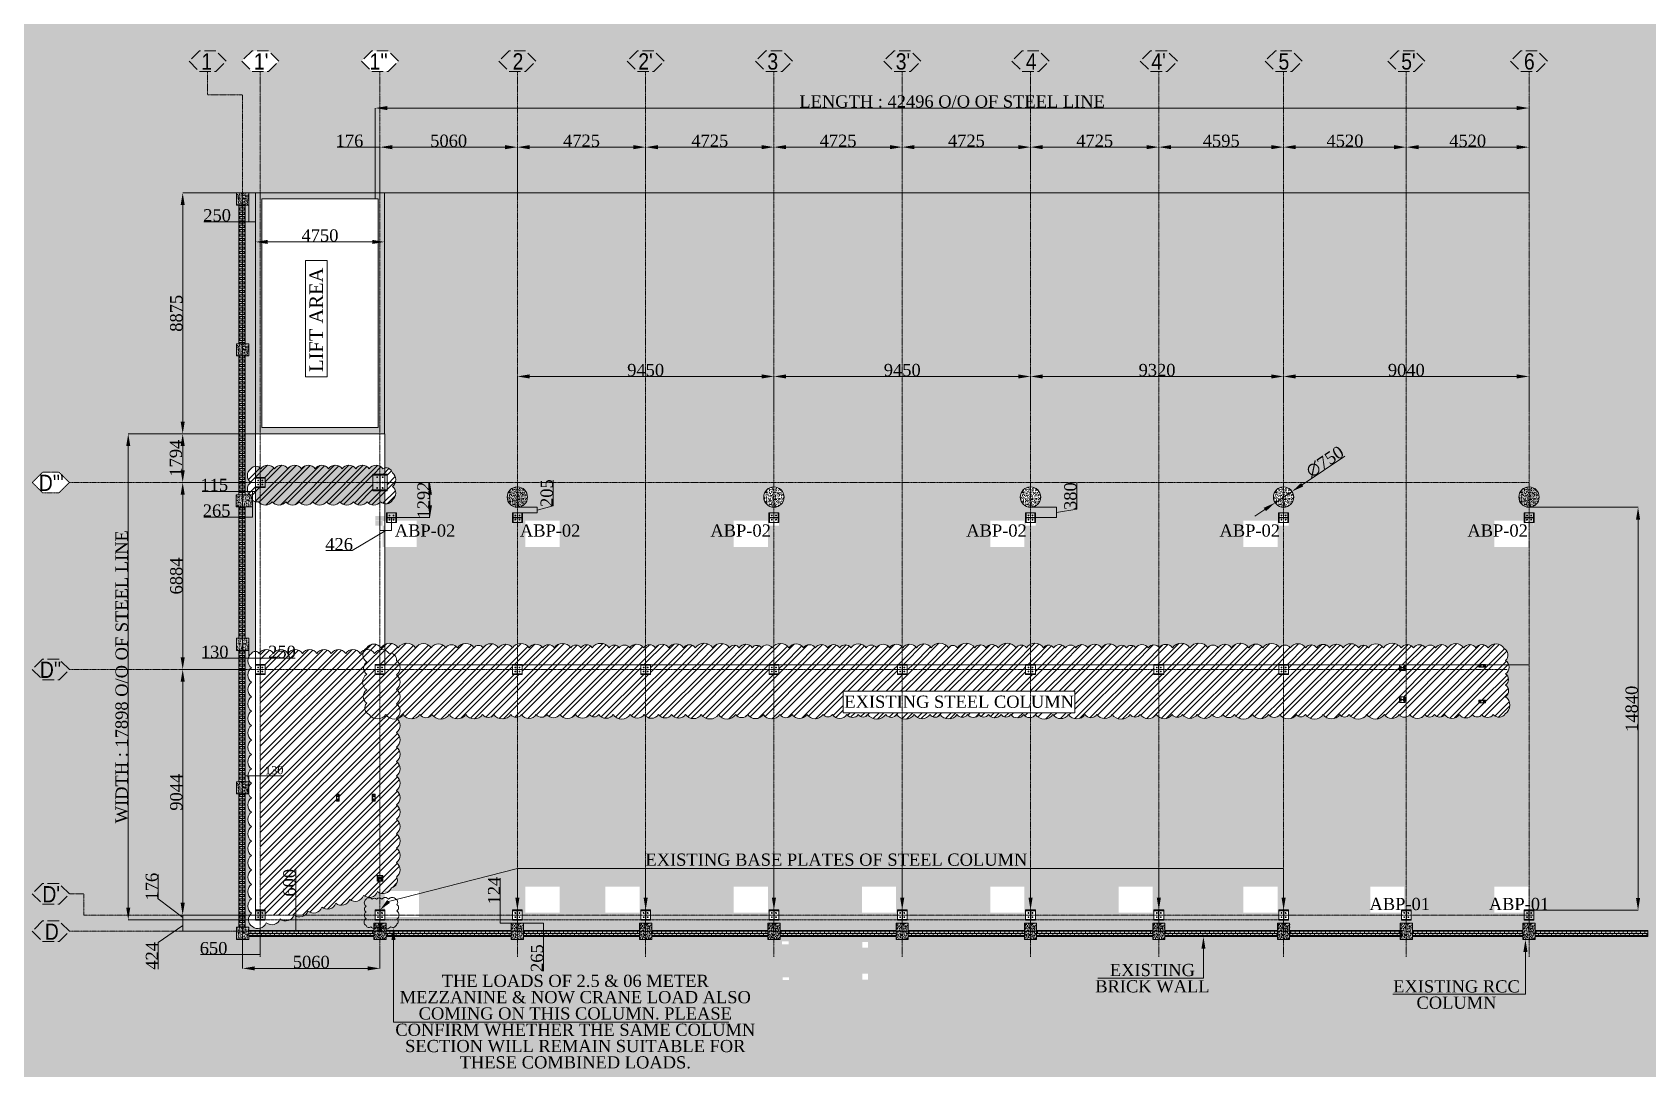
# Model space of a CAD drawing. Header units: millimetres. Extents: x 0 to 13151789, y -1482478 to 0.
# Drawn here: x 12757282 to 12816777, y -1324509 to -1286342 of the extents above; entities that cross this region are included whole.
import ezdxf
from ezdxf.entities.mleader import LeaderData, LeaderLine
from ezdxf.math import Vec2, Vec3

# ---------------------------------------------------------------- set-up
doc = ezdxf.new("R2010")
doc.units = ezdxf.units.MM
doc.header["$LTSCALE"] = 0.4
doc.header["$MEASUREMENT"] = 0
doc.header["$PDMODE"] = 66
for name, pattern in [('CENTER', [2, 1.25, -0.25, 0.25, -0.25]), ('XKITLINE00', [0]), ('XKITLINE03', [6, 3, -1, 1, -1])]:
    doc.linetypes.add(name, pattern=pattern)
doc.layers.get('0').update_dxf_attribs({"lineweight": 0})
doc.layers.get('Defpoints').update_dxf_attribs({"lineweight": 0})
for name, color, linetype, lineweight in [('2', 3, 'Continuous', 0), ('Bolt', 255, 'Continuous', 0), ('COLUM HATCH', 7, 'Continuous', 0), ('Grid', 202, 'CENTER', 0), ('HATCH', 8, 'Continuous', 0), ('Layer 1', 7, 'Continuous', 0), ('Other object type', 1, 'Continuous', 0), ('Outer Line', 1, 'Continuous', 0), ('Part', 1, 'Continuous', 0), ('TEXT', 7, 'Continuous', 0)]:
    doc.layers.add(name, color=color, linetype=linetype, lineweight=lineweight)
doc.styles.add('ARIAL_', font='arial.ttf')
doc.styles.add('style2', font='ARIALN.TTF')
doc.styles.add('TNROMAN', font='times.ttf')
doc.dimstyles.new('shahid', dxfattribs={"dimtxt": 37.0005, "dimasz": 20, "dimexe": 8, "dimexo": 10, "dimgap": 5, "dimtad": 3, "dimdec": 0, "dimrnd": 1, "dimzin": 0, "dimdsep": 46, "dimtxsty": 'style2', "dimcen": 0.09, "dimclrt": 1, "dimadec": 0, "dimazin": 0, "dimtfac": 1, "dimtdec": 0, "dimtix": 1, "dimtmove": 1, "dimatfit": 3, "dimfxl": 1, "dimtolj": 1, "dimtzin": 0, "dimlwd": 5, "dimlwe": 5, "dimarcsym": 0})
pattern_1 = [(0, (5217888.11, -1755129.696), (0, 80), []), (90, (5217888.11, -1755129.696), (-80, 80), [80, -80])]
pattern_2 = [(0, (5217888.11, -1755129.696), (0, 80), []), (90, (5217888.11, -1755129.696), (-80, 80), [80, -80])]
pattern_3 = [(45, (5170105.05785, -1996031.04124), (-0.0883883476483, 0.0883883476483), [])]
pattern_4 = [(45, (5174830.05785, -1996031.04124), (-0.0883883476483, 0.0883883476483), [])]
pattern_5 = [(45, (5179555.05785, -1996031.04124), (-0.0883883476483, 0.0883883476483), [])]
pattern_6 = [(45, (5184280.05785, -1996031.04124), (-0.0883883476483, 0.0883883476483), [])]
pattern_7 = [(45, (5189005.05785, -1996031.04124), (-0.0883883476483, 0.0883883476483), [])]
pattern_8 = [(45, (5193730.05785, -1996031.04124), (-0.0883883476483, 0.0883883476483), [])]
pattern_9 = [(45, (5198325.05785, -1996031.04124), (-0.0883883476483, 0.0883883476483), [])]
pattern_10 = [(45, (5170105.05785, -2005075.04124), (-0.0883883476483, 0.0883883476483), [])]
pattern_11 = [(45, (5179555.05785, -2005075.04124), (-0.0883883476483, 0.0883883476483), [])]
pattern_12 = [(45, (5189005.05785, -2005075.04124), (-0.0883883476483, 0.0883883476483), [])]
pattern_13 = [(45, (5198325.05785, -2005075.04124), (-0.0883883476483, 0.0883883476483), [])]
pattern_14 = [(45, (5160635.05785, -1989147.04124), (-0.0883883476483, 0.0883883476483), [])]
pattern_15 = [(45, (5160635.05785, -1996031.04124), (-0.0883883476483, 0.0883883476483), [])]
pattern_16 = [(45, (5160635.05785, -2005075.04124), (-0.0883883476483, 0.0883883476483), [])]
pattern_17 = [(45, (5165045.05785, -2005075.04124), (-0.0883883476483, 0.0883883476483), [])]
pattern_18 = [(45, (5165045.05785, -1996031.04124), (-0.0883883476483, 0.0883883476483), [])]
pattern_19 = [(45, (5207366.90305, -2005075.04124), (-0.0883883476483, 0.0883883476483), [])]
pattern_20 = [(315, (12111452.30396, 6300828.29189), (0.0883883476483, 0.0883883476483), [])]
pattern_21 = [(315, (12102412.30396, 6300828.29189), (0.0883883476483, 0.0883883476483), [])]
pattern_22 = [(315, (12093092.30396, 6300828.29189), (0.0883883476483, 0.0883883476483), [])]
pattern_23 = [(315, (12083642.30396, 6300828.29189), (0.0883883476483, 0.0883883476483), [])]
pattern_24 = [(315, (12074192.30396, 6300828.29189), (0.0883883476483, 0.0883883476483), [])]
pattern_25 = [(315, (12069558.30396, 6300828.29189), (0.0883883476483, 0.0883883476483), [])]
pattern_26 = [(45, (5159118.7, -1962668.04), (-265.165043, 265.165043), []), (45, (5159295.5, -1962668.04), (-265.165043, 265.165043), [])]
pattern_27 = [(45, (5174830.05785, -2005075.04124), (-0.0883883476483, 0.0883883476483), [])]
pattern_28 = [(45, (5184280.05785, -2005075.04124), (-0.0883883476483, 0.0883883476483), [])]
pattern_29 = [(45, (5193730.05785, -2005075.04124), (-0.0883883476483, 0.0883883476483), [])]
pattern_30 = [(45, (5202845.05785, -2005075.04124), (-0.0883883476483, 0.0883883476483), [])]

msp = doc.modelspace()

# ---------------------------------------------------------------- texts
at = {"layer": 'Grid', "color": 2, "lineweight": 0, "style": 'ARIAL_', "width": 0.85}
for s, p in [('1', (12763507.3, -1287720.8)), ("1'", (12765446.1, -1287715)), ("1''", (12769704.6, -1287715)), ('2', (12774971.6, -1287715)), ("2'", (12779601.6, -1287715)), ('3', (12784355.6, -1287715)), ("3'", (12789082.6, -1287715)), ('4', (12793874.6, -1287715)), ("4'", (12798497.6, -1287715)), ('5', (12803180.1, -1287715)), ("5'", (12807700.1, -1287715)), ('6', (12812220.1, -1287715)), ("D'''", (12757520.9, -1303234.5)), ("D''", (12757560.2, -1310118.5)), ("D'", (12757651.9, -1318385)), ('D', (12757742.6, -1319762.5))]:
    msp.add_text(s, height=600, dxfattribs=at).set_placement(p)
at = {"layer": 'TEXT', "lineweight": 0, "style": 'TNROMAN'}
msp.add_text('LIFT AREA', height=500, rotation=90, dxfattribs=at).set_placement((12767990.2, -1298847.9))
at = {"layer": 'TEXT', "color": 7, "lineweight": 0, "char_height": 450, "attachment_point": 2, "line_spacing_factor": 0.8, "style": 'TNROMAN'}
for s, insert, width in [('EXISTING BASE PLATES OF STEEL COLUMN', (12786895.5, -1316585.2), 17016.755), ('EXISTING \\PBRICK WALL', (12798536, -1320649.5), 5880.263), ('THE LOADS OF 2.5 & 06 METER MEZZANINE & NOW CRANE LOAD ALSO COMING ON THIS COLUMN. PLEASE CONFIRM WHETHER THE SAME COLUMN SECTION WILL REMAIN SUITABLE FOR THESE COMBINED LOADS.', (12777280.3, -1321048.9), 13239.914), ('EXISTING RCC COLUMN ', (12809735, -1321252.7), 5880.263)]:
    msp.add_mtext(s, dxfattribs=dict(at, insert=insert, width=width))

# ---------------------------------------------------------------- blocks, each defined once
blk = doc.blocks.new('*D101')
at = {"layer": 'Defpoints', "color": 0, "linetype": 'ByBlock', "lineweight": 0, "ltscale": 0.0025, "transparency": 16777216}
for p in [(12765566, -1292253), (12762821, -1301128), (12765566, -1301128)]:
    blk.add_point(p, dxfattribs=at)
at = {"layer": 'Layer 1', "color": 8, "linetype": 'ByBlock', "lineweight": 5, "ltscale": 0.0025, "transparency": 16777216}
for p, q in [((12765566, -1292253), (12762821, -1292253)), ((12762821, -1292703), (12762821, -1300678)), ((12765566, -1301128), (12762821, -1301128))]:
    blk.add_line(p, q, dxfattribs=at)
at = {"layer": 'Layer 1', "color": 8, "linetype": 'ByBlock', "lineweight": 0, "ltscale": 0.0025, "transparency": 16777216}
for points in [[(12762746, -1292703), (12762896, -1292703), (12762821, -1292253)], [(12762746, -1300678), (12762896, -1300678), (12762821, -1301128)]]:
    blk.add_solid(points, dxfattribs=at)
at = {"layer": 'Layer 1', "color": 2, "linetype": 'ByBlock', "lineweight": 0, "ltscale": 0.0025, "transparency": 16777216, "insert": (12762586, -1296691), "char_height": 450, "attachment_point": 5, "rotation": 90, "style": 'TNROMAN'}
blk.add_mtext('\\A1;8875', dxfattribs=at)
blk = doc.blocks.new('*D102')
at = {"layer": 'Defpoints', "color": 0, "linetype": 'ByBlock', "lineweight": 0, "ltscale": 0.0025, "transparency": 16777216}
for p in [(12765188, -1301128), (12762821, -1302922), (12765188, -1302922)]:
    blk.add_point(p, dxfattribs=at)
at = {"layer": 'Layer 1', "color": 8, "linetype": 'ByBlock', "lineweight": 5, "ltscale": 0.0025, "transparency": 16777216}
for p, q in [((12765188, -1301128), (12762821, -1301128)), ((12762821, -1301578), (12762821, -1302472)), ((12765188, -1302922), (12762821, -1302922))]:
    blk.add_line(p, q, dxfattribs=at)
at = {"layer": 'Layer 1', "color": 8, "linetype": 'ByBlock', "lineweight": 0, "ltscale": 0.0025, "transparency": 16777216}
for points in [[(12762746, -1301578), (12762896, -1301578), (12762821, -1301128)], [(12762746, -1302472), (12762896, -1302472), (12762821, -1302922)]]:
    blk.add_solid(points, dxfattribs=at)
at = {"layer": 'Layer 1', "color": 2, "linetype": 'ByBlock', "lineweight": 0, "ltscale": 0.0025, "transparency": 16777216, "insert": (12762571, -1302025), "char_height": 450, "attachment_point": 5, "rotation": 90, "style": 'TNROMAN'}
blk.add_mtext('\\A1;1794', dxfattribs=at)
blk = doc.blocks.new('*D103')
at = {"layer": 'Defpoints', "color": 0, "lineweight": 0, "transparency": 16777216}
for p in [(12765188, -1302922), (12762821, -1309806), (12765188, -1309806)]:
    blk.add_point(p, dxfattribs=at)
at = {"layer": 'Layer 1', "color": 8, "lineweight": 5, "transparency": 16777216}
for p, q in [((12765188, -1302922), (12762821, -1302922)), ((12762821, -1303372), (12762821, -1309356)), ((12765188, -1309806), (12762821, -1309806))]:
    blk.add_line(p, q, dxfattribs=at)
at = {"layer": 'Layer 1', "color": 8, "lineweight": 0, "transparency": 16777216}
for points in [[(12762746, -1303372), (12762896, -1303372), (12762821, -1302922)], [(12762746, -1309356), (12762896, -1309356), (12762821, -1309806)]]:
    blk.add_solid(points, dxfattribs=at)
at = {"layer": 'Layer 1', "color": 2, "lineweight": 0, "transparency": 16777216, "insert": (12762587, -1306364), "char_height": 450, "attachment_point": 5, "rotation": 90, "style": 'TNROMAN'}
blk.add_mtext('\\A1;6884', dxfattribs=at)
blk = doc.blocks.new('*D104')
at = {"layer": 'Defpoints', "color": 0, "lineweight": 0, "transparency": 16777216}
for p in [(12765188, -1309806), (12762821, -1318850), (12765188, -1318850)]:
    blk.add_point(p, dxfattribs=at)
at = {"layer": 'Layer 1', "color": 8, "lineweight": 5, "transparency": 16777216}
for p, q in [((12765188, -1309806), (12762821, -1309806)), ((12762821, -1310256), (12762821, -1318400)), ((12765188, -1318850), (12762821, -1318850))]:
    blk.add_line(p, q, dxfattribs=at)
at = {"layer": 'Layer 1', "color": 8, "lineweight": 0, "transparency": 16777216}
for points in [[(12762746, -1310256), (12762896, -1310256), (12762821, -1309806)], [(12762746, -1318400), (12762896, -1318400), (12762821, -1318850)]]:
    blk.add_solid(points, dxfattribs=at)
at = {"layer": 'Layer 1', "color": 2, "lineweight": 0, "transparency": 16777216, "insert": (12762586, -1314328), "char_height": 450, "attachment_point": 5, "rotation": 90, "style": 'TNROMAN'}
blk.add_mtext('\\A1;9044', dxfattribs=at)
blk = doc.blocks.new('*D105')
at = {"layer": 'Defpoints', "color": 0, "lineweight": 0, "transparency": 16777216}
for p in [(12767482, -1318850), (12766987, -1319450), (12767596, -1319450)]:
    blk.add_point(p, dxfattribs=at)
at = {"layer": 'Layer 1', "color": 8, "lineweight": 5, "transparency": 16777216}
for p, q in [((12766987, -1317184), (12766987, -1318850)), ((12767482, -1318850), (12766987, -1318850)), ((12766987, -1318850), (12766987, -1319450)), ((12766987, -1318850), (12766987, -1319450)), ((12767596, -1319450), (12766987, -1319450))]:
    blk.add_line(p, q, dxfattribs=at)
at = {"layer": 'Layer 1', "color": 2, "lineweight": 0, "transparency": 16777216, "insert": (12766753, -1317662), "char_height": 450, "attachment_point": 5, "rotation": 90, "style": 'TNROMAN'}
blk.add_mtext('\\A1;600', dxfattribs=at)
blk = doc.blocks.new('*D106')
at = {"layer": 'Defpoints', "color": 0, "linetype": 'ByBlock', "lineweight": 0, "ltscale": 0.0025, "transparency": 16777216}
for p in [(12760816, -1301128), (12765502, -1301128), (12765502, -1319026)]:
    blk.add_point(p, dxfattribs=at)
at = {"layer": 'Layer 1', "color": 8, "linetype": 'ByBlock', "lineweight": 5, "ltscale": 0.0025, "transparency": 16777216}
for p, q in [((12765502, -1301128), (12760816, -1301128)), ((12760816, -1318576), (12760816, -1301578)), ((12765502, -1319026), (12760816, -1319026))]:
    blk.add_line(p, q, dxfattribs=at)
at = {"layer": 'Layer 1', "color": 8, "linetype": 'ByBlock', "lineweight": 0, "ltscale": 0.0025, "transparency": 16777216}
for points in [[(12760741, -1301578), (12760891, -1301578), (12760816, -1301128)], [(12760741, -1318576), (12760891, -1318576), (12760816, -1319026)]]:
    blk.add_solid(points, dxfattribs=at)
at = {"layer": 'Layer 1', "color": 2, "linetype": 'ByBlock', "lineweight": 0, "ltscale": 0.0025, "transparency": 16777216, "insert": (12760575, -1310077), "char_height": 450, "attachment_point": 5, "rotation": 90, "style": 'TNROMAN'}
blk.add_mtext('\\A1;WIDTH : 17898 O/O OF STEEL LINE ', dxfattribs=at)
blk = doc.blocks.new('*D107')
at = {"layer": 'Defpoints', "color": 0, "lineweight": 0, "transparency": 16777216}
for p in [(12775147, -1290571), (12770087, -1292253), (12775147, -1292253)]:
    blk.add_point(p, dxfattribs=at)
at = {"layer": 'Layer 1', "color": 8, "lineweight": 5, "transparency": 16777216}
for p, q in [((12770087, -1292253), (12770087, -1290571)), ((12770537, -1290571), (12774697, -1290571)), ((12775147, -1292253), (12775147, -1290571))]:
    blk.add_line(p, q, dxfattribs=at)
at = {"layer": 'Layer 1', "color": 8, "lineweight": 0, "transparency": 16777216}
for points in [[(12770537, -1290496), (12770537, -1290646), (12770087, -1290571)], [(12774697, -1290496), (12774697, -1290646), (12775147, -1290571)]]:
    blk.add_solid(points, dxfattribs=at)
at = {"layer": 'Layer 1', "color": 2, "lineweight": 0, "transparency": 16777216, "insert": (12772617, -1290338), "char_height": 450, "attachment_point": 5, "style": 'TNROMAN'}
blk.add_mtext('\\A1;5060', dxfattribs=at)
blk = doc.blocks.new('*D108')
at = {"layer": 'Defpoints', "color": 0, "lineweight": 0, "transparency": 16777216}
for p in [(12779872, -1290571), (12775147, -1291216), (12779872, -1291192)]:
    blk.add_point(p, dxfattribs=at)
at = {"layer": 'Layer 1', "color": 8, "lineweight": 5, "transparency": 16777216}
for p, q in [((12775147, -1291216), (12775147, -1290571)), ((12775597, -1290571), (12779422, -1290571)), ((12779872, -1291192), (12779872, -1290571))]:
    blk.add_line(p, q, dxfattribs=at)
at = {"layer": 'Layer 1', "color": 8, "lineweight": 0, "transparency": 16777216}
for points in [[(12775597, -1290496), (12775597, -1290646), (12775147, -1290571)], [(12779422, -1290496), (12779422, -1290646), (12779872, -1290571)]]:
    blk.add_solid(points, dxfattribs=at)
at = {"layer": 'Layer 1', "color": 2, "lineweight": 0, "transparency": 16777216, "insert": (12777510, -1290337), "char_height": 450, "attachment_point": 5, "style": 'TNROMAN'}
blk.add_mtext('\\A1;4725', dxfattribs=at)
blk = doc.blocks.new('*D109')
at = {"layer": 'Defpoints', "color": 0, "lineweight": 0, "transparency": 16777216}
for p in [(12784597, -1290571), (12779872, -1291192), (12784597, -1291192)]:
    blk.add_point(p, dxfattribs=at)
at = {"layer": 'Layer 1', "color": 8, "lineweight": 5, "transparency": 16777216}
for p, q in [((12779872, -1291192), (12779872, -1290571)), ((12780322, -1290571), (12784147, -1290571)), ((12784597, -1291192), (12784597, -1290571))]:
    blk.add_line(p, q, dxfattribs=at)
at = {"layer": 'Layer 1', "color": 8, "lineweight": 0, "transparency": 16777216}
for points in [[(12780322, -1290496), (12780322, -1290646), (12779872, -1290571)], [(12784147, -1290496), (12784147, -1290646), (12784597, -1290571)]]:
    blk.add_solid(points, dxfattribs=at)
at = {"layer": 'Layer 1', "color": 2, "lineweight": 0, "transparency": 16777216, "insert": (12782235, -1290337), "char_height": 450, "attachment_point": 5, "style": 'TNROMAN'}
blk.add_mtext('\\A1;4725', dxfattribs=at)
blk = doc.blocks.new('*D110')
at = {"layer": 'Defpoints', "color": 0, "lineweight": 0, "transparency": 16777216}
for p in [(12789322, -1290571), (12784597, -1291192), (12789322, -1291192)]:
    blk.add_point(p, dxfattribs=at)
at = {"layer": 'Layer 1', "color": 8, "lineweight": 5, "transparency": 16777216}
for p, q in [((12784597, -1291192), (12784597, -1290571)), ((12785047, -1290571), (12788872, -1290571)), ((12789322, -1291192), (12789322, -1290571))]:
    blk.add_line(p, q, dxfattribs=at)
at = {"layer": 'Layer 1', "color": 8, "lineweight": 0, "transparency": 16777216}
for points in [[(12785047, -1290496), (12785047, -1290646), (12784597, -1290571)], [(12788872, -1290496), (12788872, -1290646), (12789322, -1290571)]]:
    blk.add_solid(points, dxfattribs=at)
at = {"layer": 'Layer 1', "color": 2, "lineweight": 0, "transparency": 16777216, "insert": (12786960, -1290337), "char_height": 450, "attachment_point": 5, "style": 'TNROMAN'}
blk.add_mtext('\\A1;4725', dxfattribs=at)
blk = doc.blocks.new('*D111')
at = {"layer": 'Defpoints', "color": 0, "lineweight": 0, "transparency": 16777216}
for p in [(12794047, -1290571), (12789322, -1291192), (12794047, -1291192)]:
    blk.add_point(p, dxfattribs=at)
at = {"layer": 'Layer 1', "color": 8, "lineweight": 5, "transparency": 16777216}
for p, q in [((12789322, -1291192), (12789322, -1290571)), ((12789772, -1290571), (12793597, -1290571)), ((12794047, -1291192), (12794047, -1290571))]:
    blk.add_line(p, q, dxfattribs=at)
at = {"layer": 'Layer 1', "color": 8, "lineweight": 0, "transparency": 16777216}
for points in [[(12789772, -1290496), (12789772, -1290646), (12789322, -1290571)], [(12793597, -1290496), (12793597, -1290646), (12794047, -1290571)]]:
    blk.add_solid(points, dxfattribs=at)
at = {"layer": 'Layer 1', "color": 2, "lineweight": 0, "transparency": 16777216, "insert": (12791685, -1290337), "char_height": 450, "attachment_point": 5, "style": 'TNROMAN'}
blk.add_mtext('\\A1;4725', dxfattribs=at)
blk = doc.blocks.new('*D112')
at = {"layer": 'Defpoints', "color": 0, "lineweight": 0, "transparency": 16777216}
for p in [(12798772, -1290571), (12794047, -1291192), (12798772, -1291192)]:
    blk.add_point(p, dxfattribs=at)
at = {"layer": 'Layer 1', "color": 8, "lineweight": 5, "transparency": 16777216}
for p, q in [((12794047, -1291192), (12794047, -1290571)), ((12794497, -1290571), (12798322, -1290571)), ((12798772, -1291192), (12798772, -1290571))]:
    blk.add_line(p, q, dxfattribs=at)
at = {"layer": 'Layer 1', "color": 8, "lineweight": 0, "transparency": 16777216}
for points in [[(12794497, -1290496), (12794497, -1290646), (12794047, -1290571)], [(12798322, -1290496), (12798322, -1290646), (12798772, -1290571)]]:
    blk.add_solid(points, dxfattribs=at)
at = {"layer": 'Layer 1', "color": 2, "lineweight": 0, "transparency": 16777216, "insert": (12796410, -1290337), "char_height": 450, "attachment_point": 5, "style": 'TNROMAN'}
blk.add_mtext('\\A1;4725', dxfattribs=at)
blk = doc.blocks.new('*D113')
at = {"layer": 'Defpoints', "color": 0, "lineweight": 0, "transparency": 16777216}
for p in [(12803367, -1290571), (12798772, -1291192), (12803367, -1291192)]:
    blk.add_point(p, dxfattribs=at)
at = {"layer": 'Layer 1', "color": 8, "lineweight": 5, "transparency": 16777216}
for p, q in [((12798772, -1291192), (12798772, -1290571)), ((12799222, -1290571), (12802917, -1290571)), ((12803367, -1291192), (12803367, -1290571))]:
    blk.add_line(p, q, dxfattribs=at)
at = {"layer": 'Layer 1', "color": 8, "lineweight": 0, "transparency": 16777216}
for points in [[(12799222, -1290496), (12799222, -1290646), (12798772, -1290571)], [(12802917, -1290496), (12802917, -1290646), (12803367, -1290571)]]:
    blk.add_solid(points, dxfattribs=at)
at = {"layer": 'Layer 1', "color": 2, "lineweight": 0, "transparency": 16777216, "insert": (12801070, -1290337), "char_height": 450, "attachment_point": 5, "style": 'TNROMAN'}
blk.add_mtext('\\A1;4595', dxfattribs=at)
blk = doc.blocks.new('*D114')
at = {"layer": 'Defpoints', "color": 0, "lineweight": 0, "transparency": 16777216}
for p in [(12812407, -1289132), (12812407, -1292156), (12769911, -1292480)]:
    blk.add_point(p, dxfattribs=at)
at = {"layer": 'Layer 1', "color": 8, "lineweight": 5, "transparency": 16777216}
for p, q in [((12769911, -1292480), (12769911, -1289132)), ((12770361, -1289132), (12811957, -1289132)), ((12812407, -1292156), (12812407, -1289132))]:
    blk.add_line(p, q, dxfattribs=at)
at = {"layer": 'Layer 1', "color": 8, "lineweight": 0, "transparency": 16777216}
for points in [[(12770361, -1289057), (12770361, -1289207), (12769911, -1289132)], [(12811957, -1289057), (12811957, -1289207), (12812407, -1289132)]]:
    blk.add_solid(points, dxfattribs=at)
at = {"layer": 'Layer 1', "color": 2, "lineweight": 0, "transparency": 16777216, "insert": (12791159, -1288892), "char_height": 450, "attachment_point": 5, "style": 'TNROMAN'}
blk.add_mtext('\\A1;LENGTH : 42496 O/O OF STEEL LINE ', dxfattribs=at)
blk = doc.blocks.new('*D115')
at = {"layer": 'Defpoints', "color": 0, "lineweight": 0, "transparency": 16777216}
for p in [(12762821, -1318850), (12765188, -1318850), (12765188, -1319026)]:
    blk.add_point(p, dxfattribs=at)
at = {"layer": 'Layer 1', "color": 8, "lineweight": 5, "transparency": 16777216}
for p, q in [((12761918, -1318257), (12761918, -1317354)), ((12762821, -1318938), (12761918, -1318257)), ((12765188, -1318850), (12762821, -1318850)), ((12762821, -1319026), (12762821, -1318850)), ((12762821, -1319026), (12762821, -1318850)), ((12765188, -1319026), (12762821, -1319026))]:
    blk.add_line(p, q, dxfattribs=at)
at = {"layer": 'Layer 1', "color": 2, "lineweight": 0, "transparency": 16777216, "insert": (12761684, -1317805), "char_height": 450, "attachment_point": 5, "rotation": 90, "style": 'TNROMAN'}
blk.add_mtext('\\A1;176', dxfattribs=at)
blk = doc.blocks.new('*D116')
at = {"layer": 'Defpoints', "color": 0, "lineweight": 0, "transparency": 16777216}
for p in [(12762821, -1319450), (12764578, -1319450), (12765188, -1319026)]:
    blk.add_point(p, dxfattribs=at)
at = {"layer": 'Layer 1', "color": 8, "lineweight": 5, "transparency": 16777216}
for p, q in [((12762821, -1319238), (12761918, -1319866)), ((12765188, -1319026), (12762821, -1319026)), ((12762821, -1319026), (12762821, -1319450)), ((12762821, -1319026), (12762821, -1319450)), ((12764578, -1319450), (12762821, -1319450)), ((12761918, -1319866), (12761918, -1320840))]:
    blk.add_line(p, q, dxfattribs=at)
at = {"layer": 'Layer 1', "color": 2, "lineweight": 0, "transparency": 16777216, "insert": (12761688, -1320353), "char_height": 450, "attachment_point": 5, "rotation": 90, "style": 'TNROMAN'}
blk.add_mtext('\\A1;424', dxfattribs=at)
blk = doc.blocks.new('*D95')
at = {"layer": 'Defpoints', "color": 0, "lineweight": 0, "transparency": 16777216}
for p in [(12765503, -1293501), (12770253, -1293501), (12770253, -1294061)]:
    blk.add_point(p, dxfattribs=at)
at = {"layer": 'Layer 1', "color": 8, "lineweight": 5, "transparency": 16777216}
for p, q in [((12765503, -1293501), (12765503, -1294061)), ((12770253, -1293501), (12770253, -1294061)), ((12765953, -1294061), (12769803, -1294061))]:
    blk.add_line(p, q, dxfattribs=at)
at = {"layer": 'Layer 1', "color": 8, "lineweight": 0, "transparency": 16777216}
for points in [[(12765953, -1293986), (12765953, -1294136), (12765503, -1294061)], [(12769803, -1293986), (12769803, -1294136), (12770253, -1294061)]]:
    blk.add_solid(points, dxfattribs=at)
at = {"layer": 'Layer 1', "color": 2, "lineweight": 0, "transparency": 16777216, "insert": (12767878, -1293826), "char_height": 450, "attachment_point": 5, "style": 'TNROMAN'}
blk.add_mtext('\\A1;4750', dxfattribs=at)
blk = doc.blocks.new('*D96')
at = {"layer": 'Defpoints', "color": 0, "linetype": 'ByBlock', "lineweight": 0, "ltscale": 0.0025, "transparency": 16777216}
for p in [(12765253, -1292703), (12765503, -1292713), (12765503, -1293318)]:
    blk.add_point(p, dxfattribs=at)
at = {"layer": 'Layer 1', "color": 8, "linetype": 'ByBlock', "lineweight": 5, "ltscale": 0.0025, "transparency": 16777216}
for p, q in [((12765253, -1292703), (12765253, -1293318)), ((12765503, -1292713), (12765503, -1293318)), ((12763604, -1293318), (12765253, -1293318)), ((12765253, -1293318), (12765503, -1293318)), ((12765253, -1293318), (12765503, -1293318))]:
    blk.add_line(p, q, dxfattribs=at)
at = {"layer": 'Layer 1', "color": 2, "linetype": 'ByBlock', "lineweight": 0, "ltscale": 0.0025, "transparency": 16777216, "insert": (12764089, -1293084), "char_height": 450, "attachment_point": 5, "style": 'TNROMAN'}
blk.add_mtext('\\A1;250', dxfattribs=at)
blk = doc.blocks.new('*D97')
at = {"layer": 'Defpoints', "color": 0, "linetype": 'ByBlock', "lineweight": 0, "ltscale": 0.0025, "transparency": 16777216}
for p in [(12765027, -1319675), (12765677, -1319675), (12765027, -1320306)]:
    blk.add_point(p, dxfattribs=at)
at = {"layer": 'Layer 1', "color": 8, "linetype": 'ByBlock', "lineweight": 5, "ltscale": 0.0025, "transparency": 16777216}
for p, q in [((12765027, -1319675), (12765027, -1320306)), ((12765677, -1319675), (12765677, -1320306)), ((12763481, -1320306), (12765027, -1320306)), ((12765677, -1320306), (12765027, -1320306)), ((12765677, -1320306), (12765027, -1320306))]:
    blk.add_line(p, q, dxfattribs=at)
at = {"layer": 'Layer 1', "color": 2, "linetype": 'ByBlock', "lineweight": 0, "ltscale": 0.0025, "transparency": 16777216, "insert": (12763959, -1320072), "char_height": 450, "attachment_point": 5, "style": 'TNROMAN'}
blk.add_mtext('\\A1;650', dxfattribs=at)
blk = doc.blocks.new('*D98')
at = {"layer": 'Defpoints', "color": 0, "lineweight": 0, "transparency": 16777216}
for p in [(12774519, -1319150), (12774934, -1319026), (12774967, -1319150)]:
    blk.add_point(p, dxfattribs=at)
at = {"layer": 'Layer 1', "color": 8, "lineweight": 5, "transparency": 16777216}
for p, q in [((12774519, -1317497), (12774519, -1319026)), ((12774934, -1319026), (12774519, -1319026)), ((12774519, -1319026), (12774519, -1319150)), ((12774519, -1319026), (12774519, -1319150)), ((12774967, -1319150), (12774519, -1319150))]:
    blk.add_line(p, q, dxfattribs=at)
at = {"layer": 'Layer 1', "color": 2, "lineweight": 0, "transparency": 16777216, "insert": (12774289, -1317950), "char_height": 450, "attachment_point": 5, "rotation": 90, "style": 'TNROMAN'}
blk.add_mtext('\\A1;124', dxfattribs=at)
blk = doc.blocks.new('*D99')
at = {"layer": 'Defpoints', "color": 0, "lineweight": 0, "transparency": 16777216}
for p in [(12775372, -1319150), (12775372, -1319415), (12776106, -1319415)]:
    blk.add_point(p, dxfattribs=at)
at = {"layer": 'Layer 1', "color": 8, "lineweight": 5, "transparency": 16777216}
for p, q in [((12775372, -1319150), (12776106, -1319150)), ((12775372, -1319415), (12776106, -1319415)), ((12776106, -1319150), (12776106, -1319415)), ((12776106, -1319150), (12776106, -1319415)), ((12776106, -1320913), (12776106, -1319415))]:
    blk.add_line(p, q, dxfattribs=at)
at = {"layer": 'Layer 1', "color": 2, "lineweight": 0, "transparency": 16777216, "insert": (12775872, -1320438), "char_height": 450, "attachment_point": 5, "rotation": 90, "style": 'TNROMAN'}
blk.add_mtext('\\A1;265', dxfattribs=at)
blk = doc.blocks.new('*D118')
at = {"layer": 'Defpoints', "color": 0, "lineweight": 0, "transparency": 16777216}
for p in [(12765387, -1303371), (12765502, -1303102), (12765502, -1303247)]:
    blk.add_point(p, dxfattribs=at)
at = {"layer": 'Layer 1', "color": 8, "lineweight": 5, "transparency": 16777216}
for p, q in [((12763542, -1303247), (12765387, -1303247)), ((12765387, -1303371), (12765387, -1303247)), ((12765387, -1303247), (12765502, -1303247)), ((12765387, -1303247), (12765502, -1303247)), ((12765502, -1303102), (12765502, -1303247))]:
    blk.add_line(p, q, dxfattribs=at)
at = {"layer": 'Layer 1', "color": 2, "lineweight": 0, "transparency": 16777216, "insert": (12763984, -1303014), "char_height": 450, "attachment_point": 5, "style": 'TNROMAN'}
blk.add_mtext('\\A1;115', dxfattribs=at)
blk = doc.blocks.new('*D119')
at = {"layer": 'Defpoints', "color": 0, "lineweight": 0, "transparency": 16777216}
for p in [(12765122, -1303821), (12765387, -1303821), (12765122, -1304192)]:
    blk.add_point(p, dxfattribs=at)
at = {"layer": 'Layer 1', "color": 8, "lineweight": 5, "transparency": 16777216}
for p, q in [((12765122, -1303821), (12765122, -1304192)), ((12765387, -1303821), (12765387, -1304192)), ((12763596, -1304192), (12765122, -1304192)), ((12765387, -1304192), (12765122, -1304192)), ((12765387, -1304192), (12765122, -1304192))]:
    blk.add_line(p, q, dxfattribs=at)
at = {"layer": 'Layer 1', "color": 2, "lineweight": 0, "transparency": 16777216, "insert": (12764071, -1303958), "char_height": 450, "attachment_point": 5, "style": 'TNROMAN'}
blk.add_mtext('\\A1;265', dxfattribs=at)
blk = doc.blocks.new('*D100')
at = {"layer": 'Defpoints', "color": 0, "lineweight": 0, "transparency": 16777216}
for p in [(12765122, -1309106), (12765252, -1309106), (12765252, -1309394)]:
    blk.add_point(p, dxfattribs=at)
at = {"layer": 'Layer 1', "color": 8, "lineweight": 5, "transparency": 16777216}
for p, q in [((12763547, -1309394), (12765122, -1309394)), ((12765122, -1309106), (12765122, -1309394)), ((12765122, -1309394), (12765252, -1309394)), ((12765122, -1309394), (12765252, -1309394)), ((12765252, -1309106), (12765252, -1309394))]:
    blk.add_line(p, q, dxfattribs=at)
at = {"layer": 'Layer 1', "color": 2, "lineweight": 0, "transparency": 16777216, "insert": (12764000, -1309160), "char_height": 450, "attachment_point": 5, "style": 'TNROMAN'}
blk.add_mtext('\\A1;130', dxfattribs=at)
blk = doc.blocks.new('*D120')
at = {"layer": 'Defpoints', "color": 0, "lineweight": 0, "transparency": 16777216}
for p in [(12765027, -1319990), (12770087, -1319990), (12770087, -1320815)]:
    blk.add_point(p, dxfattribs=at)
at = {"layer": 'Layer 1', "color": 8, "lineweight": 5, "transparency": 16777216}
for p, q in [((12765027, -1319990), (12765027, -1320815)), ((12770087, -1319990), (12770087, -1320815)), ((12765477, -1320815), (12769637, -1320815))]:
    blk.add_line(p, q, dxfattribs=at)
at = {"layer": 'Layer 1', "color": 8, "lineweight": 0, "transparency": 16777216}
for points in [[(12765477, -1320740), (12765477, -1320890), (12765027, -1320815)], [(12769637, -1320740), (12769637, -1320890), (12770087, -1320815)]]:
    blk.add_solid(points, dxfattribs=at)
at = {"layer": 'Layer 1', "color": 2, "lineweight": 0, "transparency": 16777216, "insert": (12767557, -1320581), "char_height": 450, "attachment_point": 5, "style": 'TNROMAN'}
blk.add_mtext('\\A1;5060', dxfattribs=at)
blk = doc.blocks.new('*D117')
at = {"layer": 'Defpoints', "color": 0, "lineweight": 0, "transparency": 16777216}
for p in [(12765252, -1309106), (12765252, -1309394), (12765502, -1309058)]:
    blk.add_point(p, dxfattribs=at)
at = {"layer": 'Layer 1', "color": 8, "lineweight": 5, "transparency": 16777216}
for p, q in [((12765252, -1309106), (12765252, -1309394)), ((12765502, -1309394), (12765252, -1309394)), ((12765502, -1309394), (12765252, -1309394)), ((12765502, -1309058), (12765502, -1309394)), ((12766963, -1309394), (12765502, -1309394))]:
    blk.add_line(p, q, dxfattribs=at)
at = {"layer": 'Layer 1', "color": 2, "lineweight": 0, "transparency": 16777216, "insert": (12766479, -1309160), "char_height": 450, "attachment_point": 5, "style": 'TNROMAN'}
blk.add_mtext('\\A1;250', dxfattribs=at)
blk = doc.blocks.new('*D121')
at = {"layer": 'Defpoints', "color": 0, "lineweight": 0, "transparency": 16777216}
for p in [(12765122, -1313720), (12765122, -1313940), (12765252, -1313940)]:
    blk.add_point(p, dxfattribs=at)
at = {"layer": 'Layer 1', "color": 8, "lineweight": 5, "transparency": 16777216}
for p, q in [((12765122, -1313940), (12765122, -1313720)), ((12765252, -1313720), (12765122, -1313720)), ((12765252, -1313720), (12765122, -1313720)), ((12765252, -1313940), (12765252, -1313720)), ((12766540, -1313720), (12765252, -1313720))]:
    blk.add_line(p, q, dxfattribs=at)
at = {"layer": 'Layer 1', "color": 2, "lineweight": 0, "transparency": 16777216, "insert": (12766192, -1313517), "char_height": 300, "attachment_point": 5, "style": 'TNROMAN'}
blk.add_mtext('\\A1;130', dxfattribs=at)
blk = doc.blocks.new('*D124')
at = {"layer": 'Defpoints', "color": 0, "lineweight": 0, "transparency": 16777216}
for p in [(12807887, -1290571), (12803367, -1291192), (12807887, -1291215)]:
    blk.add_point(p, dxfattribs=at)
at = {"layer": 'Layer 1', "color": 8, "lineweight": 5, "transparency": 16777216}
for p, q in [((12803367, -1291192), (12803367, -1290571)), ((12803817, -1290571), (12807437, -1290571)), ((12807887, -1291215), (12807887, -1290571))]:
    blk.add_line(p, q, dxfattribs=at)
at = {"layer": 'Layer 1', "color": 8, "lineweight": 0, "transparency": 16777216}
for points in [[(12803817, -1290496), (12803817, -1290646), (12803367, -1290571)], [(12807437, -1290496), (12807437, -1290646), (12807887, -1290571)]]:
    blk.add_solid(points, dxfattribs=at)
at = {"layer": 'Layer 1', "color": 2, "lineweight": 0, "transparency": 16777216, "insert": (12805627, -1290338), "char_height": 450, "attachment_point": 5, "style": 'TNROMAN'}
blk.add_mtext('\\A1;4520', dxfattribs=at)
blk = doc.blocks.new('*D125')
at = {"layer": 'Defpoints', "color": 0, "lineweight": 0, "transparency": 16777216}
for p in [(12812407, -1290571), (12812407, -1290794), (12807887, -1291215)]:
    blk.add_point(p, dxfattribs=at)
at = {"layer": 'Layer 1', "color": 8, "lineweight": 5, "transparency": 16777216}
for p, q in [((12807887, -1291215), (12807887, -1290571)), ((12808337, -1290571), (12811957, -1290571)), ((12812407, -1290794), (12812407, -1290571))]:
    blk.add_line(p, q, dxfattribs=at)
at = {"layer": 'Layer 1', "color": 8, "lineweight": 0, "transparency": 16777216}
for points in [[(12808337, -1290496), (12808337, -1290646), (12807887, -1290571)], [(12811957, -1290496), (12811957, -1290646), (12812407, -1290571)]]:
    blk.add_solid(points, dxfattribs=at)
at = {"layer": 'Layer 1', "color": 2, "lineweight": 0, "transparency": 16777216, "insert": (12810147, -1290338), "char_height": 450, "attachment_point": 5, "style": 'TNROMAN'}
blk.add_mtext('\\A1;4520', dxfattribs=at)
blk = doc.blocks.new('*D126')
at = {"layer": 'Defpoints', "color": 0, "lineweight": 0, "transparency": 16777216}
for p in [(12812407, -1303834), (12816422, -1303834), (12812407, -1318674)]:
    blk.add_point(p, dxfattribs=at)
at = {"layer": 'Layer 1', "color": 8, "lineweight": 5, "transparency": 16777216}
for p, q in [((12812407, -1303834), (12816422, -1303834)), ((12816422, -1318224), (12816422, -1304284)), ((12812407, -1318674), (12816422, -1318674))]:
    blk.add_line(p, q, dxfattribs=at)
at = {"layer": 'Layer 1', "color": 8, "lineweight": 0, "transparency": 16777216}
for points in [[(12816347, -1304284), (12816497, -1304284), (12816422, -1303834)], [(12816347, -1318224), (12816497, -1318224), (12816422, -1318674)]]:
    blk.add_solid(points, dxfattribs=at)
at = {"layer": 'Layer 1', "color": 2, "lineweight": 0, "transparency": 16777216, "insert": (12816189, -1311254), "char_height": 450, "attachment_point": 5, "rotation": 90, "style": 'TNROMAN'}
blk.add_mtext('\\A1;14840', dxfattribs=at)
blk = doc.blocks.new('*D127')
at = {"layer": 'Defpoints', "color": 0, "lineweight": 0, "transparency": 16777216}
for p in [(12784597, -1299016), (12775147, -1300343), (12784597, -1300343)]:
    blk.add_point(p, dxfattribs=at)
at = {"layer": 'Layer 1', "color": 8, "lineweight": 5, "transparency": 16777216}
for p, q in [((12775147, -1300343), (12775147, -1299016)), ((12775597, -1299016), (12784147, -1299016)), ((12784597, -1300343), (12784597, -1299016))]:
    blk.add_line(p, q, dxfattribs=at)
at = {"layer": 'Layer 1', "color": 8, "lineweight": 0, "transparency": 16777216}
for points in [[(12775597, -1298941), (12775597, -1299091), (12775147, -1299016)], [(12784147, -1298941), (12784147, -1299091), (12784597, -1299016)]]:
    blk.add_solid(points, dxfattribs=at)
at = {"layer": 'Layer 1', "color": 2, "lineweight": 0, "transparency": 16777216, "insert": (12779872, -1298782), "char_height": 450, "attachment_point": 5, "style": 'TNROMAN'}
blk.add_mtext('\\A1;9450', dxfattribs=at)
blk = doc.blocks.new('*D128')
at = {"layer": 'Defpoints', "color": 0, "lineweight": 0, "transparency": 16777216}
for p in [(12794047, -1299016), (12784597, -1300343), (12794047, -1300232)]:
    blk.add_point(p, dxfattribs=at)
at = {"layer": 'Layer 1', "color": 8, "lineweight": 5, "transparency": 16777216}
for p, q in [((12784597, -1300343), (12784597, -1299016)), ((12785047, -1299016), (12793597, -1299016)), ((12794047, -1300232), (12794047, -1299016))]:
    blk.add_line(p, q, dxfattribs=at)
at = {"layer": 'Layer 1', "color": 8, "lineweight": 0, "transparency": 16777216}
for points in [[(12785047, -1298941), (12785047, -1299091), (12784597, -1299016)], [(12793597, -1298941), (12793597, -1299091), (12794047, -1299016)]]:
    blk.add_solid(points, dxfattribs=at)
at = {"layer": 'Layer 1', "color": 2, "lineweight": 0, "transparency": 16777216, "insert": (12789322, -1298782), "char_height": 450, "attachment_point": 5, "style": 'TNROMAN'}
blk.add_mtext('\\A1;9450', dxfattribs=at)
blk = doc.blocks.new('*D129')
at = {"layer": 'Defpoints', "color": 0, "lineweight": 0, "transparency": 16777216}
for p in [(12803367, -1299016), (12803367, -1299790), (12794047, -1300232)]:
    blk.add_point(p, dxfattribs=at)
at = {"layer": 'Layer 1', "color": 8, "lineweight": 5, "transparency": 16777216}
for p, q in [((12794047, -1300232), (12794047, -1299016)), ((12794497, -1299016), (12802917, -1299016)), ((12803367, -1299790), (12803367, -1299016))]:
    blk.add_line(p, q, dxfattribs=at)
at = {"layer": 'Layer 1', "color": 8, "lineweight": 0, "transparency": 16777216}
for points in [[(12794497, -1298941), (12794497, -1299091), (12794047, -1299016)], [(12802917, -1298941), (12802917, -1299091), (12803367, -1299016)]]:
    blk.add_solid(points, dxfattribs=at)
at = {"layer": 'Layer 1', "color": 2, "lineweight": 0, "transparency": 16777216, "insert": (12798707, -1298782), "char_height": 450, "attachment_point": 5, "style": 'TNROMAN'}
blk.add_mtext('\\A1;9320', dxfattribs=at)
blk = doc.blocks.new('*D130')
at = {"layer": 'Defpoints', "color": 0, "lineweight": 0, "transparency": 16777216}
for p in [(12812407, -1299016), (12803367, -1299790), (12812407, -1300343)]:
    blk.add_point(p, dxfattribs=at)
at = {"layer": 'Layer 1', "color": 8, "lineweight": 5, "transparency": 16777216}
for p, q in [((12803367, -1299790), (12803367, -1299016)), ((12803817, -1299016), (12811957, -1299016)), ((12812407, -1300343), (12812407, -1299016))]:
    blk.add_line(p, q, dxfattribs=at)
at = {"layer": 'Layer 1', "color": 8, "lineweight": 0, "transparency": 16777216}
for points in [[(12803817, -1298941), (12803817, -1299091), (12803367, -1299016)], [(12811957, -1298941), (12811957, -1299091), (12812407, -1299016)]]:
    blk.add_solid(points, dxfattribs=at)
at = {"layer": 'Layer 1', "color": 2, "lineweight": 0, "transparency": 16777216, "insert": (12807887, -1298782), "char_height": 450, "attachment_point": 5, "style": 'TNROMAN'}
blk.add_mtext('\\A1;9040', dxfattribs=at)
blk = doc.blocks.new('*D131')
at = {"layer": 'Defpoints', "color": 0, "lineweight": 0, "transparency": 16777216}
for p in [(12770262, -1302922), (12771927, -1302922), (12770689, -1304214)]:
    blk.add_point(p, dxfattribs=at)
at = {"layer": 'Layer 1', "color": 8, "lineweight": 5, "transparency": 16777216}
for p, q in [((12770262, -1302922), (12771927, -1302922)), ((12771927, -1303764), (12771927, -1303372)), ((12770689, -1304214), (12771927, -1304214))]:
    blk.add_line(p, q, dxfattribs=at)
at = {"layer": 'Layer 1', "color": 8, "lineweight": 0, "transparency": 16777216}
for points in [[(12771852, -1303372), (12772002, -1303372), (12771927, -1302922)], [(12771852, -1303764), (12772002, -1303764), (12771927, -1304214)]]:
    blk.add_solid(points, dxfattribs=at)
at = {"layer": 'Layer 1', "color": 2, "lineweight": 0, "transparency": 16777216, "insert": (12771693, -1303568), "char_height": 450, "attachment_point": 5, "rotation": 90, "style": 'TNROMAN'}
blk.add_mtext('\\A1;1292', dxfattribs=at)
blk = doc.blocks.new('*D132')
at = {"layer": 'Defpoints', "color": 0, "lineweight": 0, "transparency": 16777216}
for p in [(12794046, -1303834), (12794223, -1304214), (12795006, -1304214)]:
    blk.add_point(p, dxfattribs=at)
at = {"layer": 'Layer 1', "color": 8, "lineweight": 5, "transparency": 16777216}
for p, q in [((12795749, -1303901), (12795749, -1302945)), ((12794046, -1303834), (12795006, -1303834)), ((12795006, -1303834), (12795006, -1304214)), ((12795006, -1303834), (12795006, -1304214)), ((12795006, -1304024), (12795749, -1303901)), ((12794223, -1304214), (12795006, -1304214))]:
    blk.add_line(p, q, dxfattribs=at)
at = {"layer": 'Layer 1', "color": 2, "lineweight": 0, "transparency": 16777216, "insert": (12795515, -1303423), "char_height": 450, "attachment_point": 5, "rotation": 90, "style": 'TNROMAN'}
blk.add_mtext('\\A1;380', dxfattribs=at)
blk = doc.blocks.new('*D133')
at = {"layer": 'Defpoints', "color": 0, "lineweight": 0, "transparency": 16777216}
for p in [(12803678, -1303251), (12803053, -1303667)]:
    blk.add_point(p, dxfattribs=at)
at = {"layer": 'Layer 1', "color": 8, "lineweight": 5, "transparency": 16777216}
for p, q in [((12805626, -1301957), (12804053, -1303002)), ((12803053, -1303667), (12803678, -1303251)), ((12802678, -1303916), (12802304, -1304165))]:
    blk.add_line(p, q, dxfattribs=at)
at = {"layer": 'Layer 1', "color": 8, "lineweight": 0, "transparency": 16777216}
for points in [[(12804011, -1302940), (12804094, -1303065), (12803678, -1303251)], [(12802637, -1303853), (12802720, -1303978), (12803053, -1303667)]]:
    blk.add_solid(points, dxfattribs=at)
at = {"layer": 'Layer 1', "color": 2, "lineweight": 0, "transparency": 16777216, "insert": (12804894, -1302155), "char_height": 450, "attachment_point": 5, "rotation": 33.60889, "style": 'TNROMAN'}
blk.add_mtext('\\A1;∅750', dxfattribs=at)
blk = doc.blocks.new('*D184')
at = {"layer": 'Defpoints', "color": 0, "lineweight": 0, "transparency": 16777216}
for p in [(12769911, -1290571), (12769911, -1291200), (12770087, -1292253)]:
    blk.add_point(p, dxfattribs=at)
at = {"layer": 'Layer 1', "color": 8, "lineweight": 5, "transparency": 16777216}
for p, q in [((12768515, -1290571), (12769911, -1290571)), ((12769911, -1291200), (12769911, -1290571)), ((12770087, -1290571), (12769911, -1290571)), ((12770087, -1290571), (12769911, -1290571)), ((12770087, -1292253), (12770087, -1290571))]:
    blk.add_line(p, q, dxfattribs=at)
at = {"layer": 'Layer 1', "color": 2, "lineweight": 0, "transparency": 16777216, "insert": (12768966, -1290337), "char_height": 450, "attachment_point": 5, "style": 'TNROMAN'}
blk.add_mtext('\\A1;176', dxfattribs=at)
blk = doc.blocks.new('*D195')
at = {"layer": 'Defpoints', "color": 0, "lineweight": 0, "transparency": 16777216}
for p in [(12775146, -1303834), (12775315, -1304039), (12775874, -1303834)]:
    blk.add_point(p, dxfattribs=at)
at = {"layer": 'Layer 1', "color": 8, "lineweight": 5, "transparency": 16777216}
for p, q in [((12776463, -1303786), (12776463, -1302838)), ((12775146, -1303834), (12775874, -1303834)), ((12775315, -1304039), (12775874, -1304039)), ((12775874, -1303936), (12776463, -1303786)), ((12775874, -1304039), (12775874, -1303834)), ((12775874, -1304039), (12775874, -1303834))]:
    blk.add_line(p, q, dxfattribs=at)
at = {"layer": 'Layer 1', "color": 2, "lineweight": 0, "transparency": 16777216, "insert": (12776229, -1303312), "char_height": 450, "attachment_point": 5, "rotation": 90, "style": 'TNROMAN'}
blk.add_mtext('\\A1;205', dxfattribs=at)
blk = doc.blocks.new('*D231')
at = {"layer": 'Defpoints', "color": 0, "lineweight": 0, "transparency": 16777216}
for p in [(12770087, -1304220), (12770087, -1304691), (12770513, -1304220)]:
    blk.add_point(p, dxfattribs=at)
at = {"layer": 'Layer 1', "color": 8, "lineweight": 5, "transparency": 16777216}
for p, q in [((12770300, -1304691), (12769067, -1305430)), ((12770087, -1304220), (12770087, -1304691)), ((12770513, -1304691), (12770087, -1304691)), ((12770513, -1304691), (12770087, -1304691)), ((12770513, -1304220), (12770513, -1304691)), ((12769067, -1305430), (12768097, -1305430))]:
    blk.add_line(p, q, dxfattribs=at)
at = {"layer": 'Layer 1', "color": 2, "lineweight": 0, "transparency": 16777216, "insert": (12768582, -1305197), "char_height": 450, "attachment_point": 5, "style": 'TNROMAN'}
blk.add_mtext('\\A1;426', dxfattribs=at)

# ---------------------------------------------------------------- dimensions: what is measured, and where the dimension line sits
at = {"layer": 'Layer 1', "color": 0, "lineweight": 0}
dim = msp.add_linear_dim(base=(12812407.3, -1289132.3), p1=(12769911.3, -1292480.3), p2=(12812407.3, -1292156.5), text='LENGTH : <> O/O OF STEEL LINE ', dimstyle='shahid', override={"dimtxt": 450, "dimasz": 450, "dimexe": 0, "dimexo": 0, "dimtxsty": 'TNROMAN', "dimclrd": 8, "dimclre": 8, "dimclrt": 2}, dxfattribs=at)
dim.commit()
dim.dimension.update_dxf_attribs({"geometry": '*D114', "text_midpoint": (12791159.3, -1288891.6)})
at = {"layer": 'Layer 1', "color": 241, "lineweight": 0}
dim = msp.add_linear_dim(base=(12769911.3, -1290571.5), p1=(12770087.3, -1292253), p2=(12769911.3, -1291200.2), dimstyle='shahid', override={"dimtxt": 450, "dimasz": 450, "dimexe": 0, "dimexo": 0, "dimtxsty": 'TNROMAN', "dimclrd": 8, "dimclre": 8, "dimclrt": 2}, dxfattribs=at)
dim.commit()
dim.dimension.update_dxf_attribs({"geometry": '*D184', "text_midpoint": (12768966.2, -1290336.9), "dimtype": 160})
at = {"layer": 'Layer 1', "color": 0, "lineweight": 0}
for base, p1, p2, picture, middle in [((12775147.3, -1290571.5), (12770087.3, -1292253), (12775147.3, -1292253), '*D107', (12772617.3, -1290337.6)), ((12779872.3, -1290571.5), (12775147.3, -1291216.3), (12779872.3, -1291192.2), '*D108', (12777509.8, -1290336.9)), ((12784597.3, -1290571.5), (12779872.3, -1291192.2), (12784597.3, -1291192.2), '*D109', (12782234.8, -1290336.9)), ((12789322.3, -1290571.5), (12784597.3, -1291192.2), (12789322.3, -1291192.2), '*D110', (12786959.8, -1290336.9)), ((12794047.3, -1290571.5), (12789322.3, -1291192.2), (12794047.3, -1291192.2), '*D111', (12791684.8, -1290336.9)), ((12798772.3, -1290571.5), (12794047.3, -1291192.2), (12798772.3, -1291192.2), '*D112', (12796409.8, -1290336.9)), ((12803367.3, -1290571.5), (12798772.3, -1291192.2), (12803367.3, -1291192.2), '*D113', (12801069.8, -1290336.9)), ((12770252.6, -1294060.6), (12765502.6, -1293501.1), (12770252.6, -1293501.1), '*D95', (12767877.6, -1293826)), ((12770087.3, -1320814.6), (12765027.3, -1319990.3), (12770087.3, -1319990.3), '*D120', (12767557.3, -1320580.7))]:
    dim = msp.add_linear_dim(base=base, p1=p1, p2=p2, dimstyle='shahid', override={"dimtxt": 450, "dimasz": 450, "dimexe": 0, "dimexo": 0, "dimtxsty": 'TNROMAN', "dimclrd": 8, "dimclre": 8, "dimclrt": 2}, dxfattribs=at)
    dim.commit()
    dim.dimension.update_dxf_attribs({"geometry": picture, "text_midpoint": middle})
at = {"layer": 'Layer 1', "color": 241, "lineweight": 0}
for base, p1, p2, picture, middle in [((12807887.3, -1290571.5), (12803367.3, -1291192.2), (12807887.3, -1291214.7), '*D124', (12805627.3, -1290337.6)), ((12812407.3, -1290571.5), (12807887.3, -1291214.7), (12812407.3, -1290793.8), '*D125', (12810147.3, -1290337.6))]:
    dim = msp.add_linear_dim(base=base, p1=p1, p2=p2, dimstyle='shahid', override={"dimtxt": 450, "dimasz": 450, "dimexe": 0, "dimexo": 0, "dimtxsty": 'TNROMAN', "dimclrd": 8, "dimclre": 8, "dimclrt": 2}, dxfattribs=at)
    dim.commit()
    dim.dimension.update_dxf_attribs({"geometry": picture, "text_midpoint": middle})
at = {"layer": 'Layer 1', "linetype": 'ByBlock', "lineweight": 0, "ltscale": 0.0025}
for base, p1, p2, override, picture, middle in [((12762820.6, -1301128), (12765566.3, -1292253), (12765566.3, -1301128), {"dimtxt": 450, "dimasz": 450, "dimexe": 0, "dimexo": 0, "dimtxsty": 'TNROMAN', "dimclrd": 8, "dimclre": 8, "dimclrt": 2}, '*D101', (12762586, -1296690.5)), ((12762820.6, -1302922), (12765188.3, -1301128), (12765188.3, -1302922), {"dimtxt": 450, "dimasz": 450, "dimexe": 0, "dimexo": 0, "dimgap": 20, "dimtxsty": 'TNROMAN', "dimclrd": 8, "dimclre": 8, "dimclrt": 2}, '*D102', (12762571, -1302025))]:
    dim = msp.add_linear_dim(base=base, p1=p1, p2=p2, angle=90, dimstyle='shahid', override=override, dxfattribs=at)
    dim.commit()
    dim.dimension.update_dxf_attribs({"geometry": picture, "text_midpoint": middle})
for base, p1, p2, picture, middle in [((12765502.6, -1293318.2), (12765252.6, -1292702.8), (12765502.6, -1292712.8), '*D96', (12764088.7, -1293465.8)), ((12765027.3, -1320305.7), (12765677.3, -1319675), (12765027.3, -1319675), '*D97', (12763958.7, -1320095))]:
    dim = msp.add_linear_dim(base=base, p1=p1, p2=p2, dimstyle='shahid', override={"dimtxt": 450, "dimasz": 450, "dimexe": 0, "dimexo": 0, "dimtxsty": 'TNROMAN', "dimclrd": 8, "dimclre": 8, "dimclrt": 2}, dxfattribs=at)
    dim.commit()
    dim.dimension.update_dxf_attribs({"geometry": picture, "text_midpoint": middle, "dimtype": 160})
at = {"layer": 'Layer 1', "color": 0, "lineweight": 0}
for p1, p2, distance, picture, middle in [((12775147.3, -1300343), (12784597.3, -1300343), 1326.9, '*D127', (12779872.3, -1298781.6)), ((12812407.3, -1318674), (12812407.3, -1303834), -4015.1, '*D126', (12816188.5, -1311254))]:
    dim = msp.add_aligned_dim(p1=p1, p2=p2, distance=distance, dimstyle='shahid', override={"dimtxt": 450, "dimasz": 450, "dimexe": 0, "dimexo": 0, "dimtxsty": 'TNROMAN', "dimclrd": 8, "dimclre": 8, "dimclrt": 2}, dxfattribs=at)
    dim.commit()
    dim.dimension.update_dxf_attribs({"geometry": picture, "text_midpoint": middle})
for base, p1, p2, angle, picture, middle in [((12794047.3, -1299016.1), (12784597.3, -1300343), (12794047.3, -1300232.4), 180, '*D128', (12789322.3, -1298781.6)), ((12803367.3, -1299016.1), (12794047.3, -1300232.4), (12803367.3, -1299790.1), 180, '*D129', (12798707.3, -1298781.6)), ((12812407.3, -1299016.1), (12803367.3, -1299790.1), (12812407.3, -1300343), 180, '*D130', (12807887.3, -1298781.6)), ((12762820.6, -1309806), (12765188.3, -1302922), (12765188.3, -1309806), 90, '*D103', (12762586.7, -1306364)), ((12771927.4, -1302922), (12770689.3, -1304214), (12770262.3, -1302922), 90, '*D131', (12771692.8, -1303568)), ((12762820.6, -1318850), (12765188.3, -1309806), (12765188.3, -1318850), 90, '*D104', (12762586, -1314328))]:
    dim = msp.add_linear_dim(base=base, p1=p1, p2=p2, angle=angle, dimstyle='shahid', override={"dimtxt": 450, "dimasz": 450, "dimexe": 0, "dimexo": 0, "dimtxsty": 'TNROMAN', "dimclrd": 8, "dimclre": 8, "dimclrt": 2}, dxfattribs=at)
    dim.commit()
    dim.dimension.update_dxf_attribs({"geometry": picture, "text_midpoint": middle})
at = {"layer": 'Layer 1', "linetype": 'ByBlock', "lineweight": 0, "ltscale": 0.0025}
dim = msp.add_linear_dim(base=(12760815.8, -1301128), p1=(12765502.3, -1319026), p2=(12765502.3, -1301128), angle=90, text='WIDTH : <> O/O OF STEEL LINE ', dimstyle='shahid', override={"dimtxt": 450, "dimasz": 450, "dimexe": 0, "dimexo": 0, "dimtxsty": 'TNROMAN', "dimclrd": 8, "dimclre": 8, "dimclrt": 2}, dxfattribs=at)
dim.commit()
dim.dimension.update_dxf_attribs({"geometry": '*D106', "text_midpoint": (12760575.1, -1310077)})
at = {"layer": 'Layer 1', "color": 0, "lineweight": 0}
dim = msp.add_diameter_dim_2p(p1=(12803053.2, -1303666.6), p2=(12803677.8, -1303251.4), dimstyle='shahid', override={"dimtxt": 450, "dimasz": 450, "dimexe": 0, "dimexo": 0, "dimtxsty": 'TNROMAN', "dimclrd": 8, "dimclre": 8, "dimclrt": 2}, dxfattribs=at)
dim.commit()
dim.dimension.update_dxf_attribs({"geometry": '*D133', "text_midpoint": (12804894, -1302155.3)})
for base, p1, p2, picture, middle in [((12765502.3, -1303247.5), (12765387.4, -1303370.8), (12765502.3, -1303102), '*D118', (12763984.2, -1303013.6)), ((12765122.4, -1304191.6), (12765387.4, -1303820.9), (12765122.4, -1303820.8), '*D119', (12764070.7, -1303811.9)), ((12770087.3, -1304691.5), (12770513.3, -1304220), (12770087.3, -1304220), '*D231', (12769062.4, -1305430.5)), ((12765252.4, -1309394.3), (12765122.4, -1309105.5), (12765252.4, -1309105.5), '*D100', (12763999.9, -1309616.1)), ((12765252.4, -1309394.3), (12765502.3, -1309058.4), (12765252.4, -1309105.5), '*D117', (12766479, -1309628.2))]:
    dim = msp.add_linear_dim(base=base, p1=p1, p2=p2, dimstyle='shahid', override={"dimtxt": 450, "dimasz": 450, "dimexe": 0, "dimexo": 0, "dimtxsty": 'TNROMAN', "dimclrd": 8, "dimclre": 8, "dimclrt": 2}, dxfattribs=at)
    dim.commit()
    dim.dimension.update_dxf_attribs({"geometry": picture, "text_midpoint": middle, "dimtype": 160})
for base, p1, p2, picture, middle in [((12775873.9, -1303834), (12775315.3, -1304039), (12775145.5, -1303834), '*D195', (12776463.3, -1303781.3)), ((12795005.5, -1304214), (12794045.5, -1303834), (12794223.3, -1304214), '*D132', (12795748.7, -1303895.8)), ((12766986.9, -1319450), (12767481.6, -1318850), (12767595.6, -1319450), '*D105', (12767035.1, -1317661.5)), ((12762820.6, -1318850), (12765188.3, -1319026), (12765188.3, -1318850), '*D115', (12761918.3, -1318252)), ((12774519.1, -1319150), (12774934.3, -1319026), (12774967.1, -1319150), '*D98', (12774473, -1317949.7)), ((12762820.6, -1319450), (12765188.3, -1319026), (12764578.3, -1319450), '*D116', (12761918.3, -1319871.5)), ((12776105.6, -1319415), (12775371.9, -1319150), (12775371.9, -1319415), '*D99', (12776009.8, -1320438.4))]:
    dim = msp.add_linear_dim(base=base, p1=p1, p2=p2, angle=90, dimstyle='shahid', override={"dimtxt": 450, "dimasz": 450, "dimexe": 0, "dimexo": 0, "dimtxsty": 'TNROMAN', "dimclrd": 8, "dimclre": 8, "dimclrt": 2}, dxfattribs=at)
    dim.commit()
    dim.dimension.update_dxf_attribs({"geometry": picture, "text_midpoint": middle, "dimtype": 160})
at = {"layer": 'Layer 1', "color": 3, "lineweight": 0}
dim = msp.add_linear_dim(base=(12765122.4, -1313720), p1=(12765252.4, -1313940.3), p2=(12765122.4, -1313940.3), dimstyle='shahid', override={"dimtxt": 300, "dimasz": 300, "dimexe": 0, "dimexo": 0, "dimgap": 50, "dimtxsty": 'TNROMAN', "dimclrd": 8, "dimclre": 8, "dimclrt": 2}, dxfattribs=at)
dim.commit()
dim.dimension.update_dxf_attribs({"geometry": '*D121', "text_midpoint": (12766191.5, -1313517.4), "dimtype": 160})

# ---------------------------------------------------------------- hatches: boundary and pattern name
at = {"lineweight": 0}
h = msp.add_hatch(dxfattribs=at)
h.set_pattern_fill('ANSI31', color=3)
h.set_pattern_definition([(45, (4893563.47271, -1890632.3404), (-0.0883883476483, 0.0883883476483), [])])
h.paths.add_polyline_path([(12810590.7, -1309712.7), (12810590.7, -1309645.7), (12810580.7, -1309645.7), (12810580.7, -1309720.7), (12810780.7, -1309720.7), (12810780.7, -1309645.7), (12810770.7, -1309645.7), (12810770.7, -1309712.7)])
h = msp.add_hatch(dxfattribs=at)
h.set_pattern_fill('ANSI31', color=3)
h.set_pattern_definition([(45, (5217888.10817, -1755127.69589), (-0.0883883476483, 0.0883883476483), [])])
h.paths.add_polyline_path([(12810590.7, -1310948.7), (12810770.7, -1310948.7), (12810770.7, -1311015.7), (12810780.7, -1311015.7), (12810780.7, -1310940.7), (12810580.7, -1310940.7), (12810580.7, -1311015.7), (12810590.7, -1311015.7)])
at = {"layer": '2', "lineweight": 0}
h = msp.add_hatch(dxfattribs=at)
h.set_pattern_fill('ANSI31', color=256)
h.set_pattern_definition([(45, (5160415.55785, -1962027.54124), (-0.0883883476483, 0.0883883476483), [])])
h.paths.add_polyline_path([(12765671.3, -1302762), (12765671.3, -1303082), (12765502.3, -1303082), (12765502.3, -1303098), (12765852.3, -1303098), (12765852.3, -1303082), (12765683.3, -1303082), (12765683.3, -1302762), (12765852.3, -1302762), (12765852.3, -1302746), (12765502.3, -1302746), (12765502.3, -1302762)])
h = msp.add_hatch(dxfattribs=at)
h.set_pattern_fill('ANSI31', color=256, angle=-90)
h.set_pattern_definition([(315, (12096674.80396, 6301047.79189), (0.0883883476483, 0.0883883476483), [])])
h.paths.add_polyline_path([(12770353.3, -1304208), (12770673.3, -1304208), (12770673.3, -1304039), (12770689.3, -1304039), (12770689.3, -1304389), (12770673.3, -1304389), (12770673.3, -1304220), (12770353.3, -1304220), (12770353.3, -1304389), (12770337.3, -1304389), (12770337.3, -1304039), (12770353.3, -1304039)])
h = msp.add_hatch(dxfattribs=at)
h.set_pattern_fill('ANSI31', color=256, angle=-90)
h.set_pattern_definition([(315, (12101308.80396, 6301047.79189), (0.0883883476483, 0.0883883476483), [])])
h.paths.add_polyline_path([(12774987.3, -1304208), (12775307.3, -1304208), (12775307.3, -1304039), (12775323.3, -1304039), (12775323.3, -1304389), (12775307.3, -1304389), (12775307.3, -1304220), (12774987.3, -1304220), (12774987.3, -1304389), (12774971.3, -1304389), (12774971.3, -1304039), (12774987.3, -1304039)])
h = msp.add_hatch(dxfattribs=at)
h.set_pattern_fill('ANSI31', color=256, angle=-90)
h.set_pattern_definition([(315, (12110758.80396, 6301047.79189), (0.0883883476483, 0.0883883476483), [])])
h.paths.add_polyline_path([(12784437.3, -1304208), (12784757.3, -1304208), (12784757.3, -1304039), (12784773.3, -1304039), (12784773.3, -1304389), (12784757.3, -1304389), (12784757.3, -1304220), (12784437.3, -1304220), (12784437.3, -1304389), (12784421.3, -1304389), (12784421.3, -1304039), (12784437.3, -1304039)])
h = msp.add_hatch(dxfattribs=at)
h.set_pattern_fill('ANSI31', color=256, angle=-90)
h.set_pattern_definition([(315, (12120208.80396, 6301047.79189), (0.0883883476483, 0.0883883476483), [])])
h.paths.add_polyline_path([(12793887.3, -1304208), (12794207.3, -1304208), (12794207.3, -1304039), (12794223.3, -1304039), (12794223.3, -1304389), (12794207.3, -1304389), (12794207.3, -1304220), (12793887.3, -1304220), (12793887.3, -1304389), (12793871.3, -1304389), (12793871.3, -1304039), (12793887.3, -1304039)])
h = msp.add_hatch(dxfattribs=at)
h.set_pattern_fill('ANSI31', color=256, angle=-90)
h.set_pattern_definition([(315, (12129528.80396, 6301047.79189), (0.0883883476483, 0.0883883476483), [])])
h.paths.add_polyline_path([(12803207.3, -1304208), (12803527.3, -1304208), (12803527.3, -1304039), (12803543.3, -1304039), (12803543.3, -1304389), (12803527.3, -1304389), (12803527.3, -1304220), (12803207.3, -1304220), (12803207.3, -1304389), (12803191.3, -1304389), (12803191.3, -1304039), (12803207.3, -1304039)])
h = msp.add_hatch(dxfattribs=at)
h.set_pattern_fill('ANSI31', color=256, angle=-90)
h.set_pattern_definition([(315, (12138568.80396, 6301047.79189), (0.0883883476483, 0.0883883476483), [])])
h.paths.add_polyline_path([(12812247.3, -1304208), (12812567.3, -1304208), (12812567.3, -1304039), (12812583.3, -1304039), (12812583.3, -1304389), (12812567.3, -1304389), (12812567.3, -1304220), (12812247.3, -1304220), (12812247.3, -1304389), (12812231.3, -1304389), (12812231.3, -1304039), (12812247.3, -1304039)])
h = msp.add_hatch(dxfattribs=at)
h.set_pattern_fill('ANSI31', color=256)
h.set_pattern_definition([(45, (5160415.55785, -1968911.54124), (-0.0883883476483, 0.0883883476483), [])])
h.paths.add_polyline_path([(12765671.3, -1309646), (12765671.3, -1309966), (12765502.3, -1309966), (12765502.3, -1309982), (12765852.3, -1309982), (12765852.3, -1309966), (12765683.3, -1309966), (12765683.3, -1309646), (12765852.3, -1309646), (12765852.3, -1309630), (12765502.3, -1309630), (12765502.3, -1309646)])
h = msp.add_hatch(dxfattribs=at)
h.set_pattern_fill('ANSI31', color=256)
h.set_pattern_definition([(45, (5164825.55785, -1968911.54124), (-0.0883883476483, 0.0883883476483), [])])
h.paths.add_polyline_path([(12770081.3, -1309646), (12770081.3, -1309966), (12769912.3, -1309966), (12769912.3, -1309982), (12770262.3, -1309982), (12770262.3, -1309966), (12770093.3, -1309966), (12770093.3, -1309646), (12770262.3, -1309646), (12770262.3, -1309630), (12769912.3, -1309630), (12769912.3, -1309646)])
h = msp.add_hatch(dxfattribs=at)
h.set_pattern_fill('ANSI31', color=256)
h.set_pattern_definition([(45, (5169885.55785, -1968914.54124), (-0.0883883476483, 0.0883883476483), [])])
h.paths.add_polyline_path([(12775141.3, -1309646), (12775141.3, -1309966), (12774972.3, -1309966), (12774972.3, -1309982), (12775322.3, -1309982), (12775322.3, -1309966), (12775153.3, -1309966), (12775153.3, -1309646), (12775322.3, -1309646), (12775322.3, -1309630), (12774972.3, -1309630), (12774972.3, -1309646)])
h = msp.add_hatch(dxfattribs=at)
h.set_pattern_fill('ANSI31', color=256)
h.set_pattern_definition([(45, (5174610.55785, -1968914.54124), (-0.0883883476483, 0.0883883476483), [])])
h.paths.add_polyline_path([(12779866.3, -1309646), (12779866.3, -1309966), (12779697.3, -1309966), (12779697.3, -1309982), (12780047.3, -1309982), (12780047.3, -1309966), (12779878.3, -1309966), (12779878.3, -1309646), (12780047.3, -1309646), (12780047.3, -1309630), (12779697.3, -1309630), (12779697.3, -1309646)])
h = msp.add_hatch(dxfattribs=at)
h.set_pattern_fill('ANSI31', color=256)
h.set_pattern_definition([(45, (5179335.55785, -1968914.54124), (-0.0883883476483, 0.0883883476483), [])])
h.paths.add_polyline_path([(12784591.3, -1309646), (12784591.3, -1309966), (12784422.3, -1309966), (12784422.3, -1309982), (12784772.3, -1309982), (12784772.3, -1309966), (12784603.3, -1309966), (12784603.3, -1309646), (12784772.3, -1309646), (12784772.3, -1309630), (12784422.3, -1309630), (12784422.3, -1309646)])
h = msp.add_hatch(dxfattribs=at)
h.set_pattern_fill('ANSI31', color=256)
h.set_pattern_definition([(45, (5184060.55785, -1968914.54124), (-0.0883883476483, 0.0883883476483), [])])
h.paths.add_polyline_path([(12789316.3, -1309646), (12789316.3, -1309966), (12789147.3, -1309966), (12789147.3, -1309982), (12789497.3, -1309982), (12789497.3, -1309966), (12789328.3, -1309966), (12789328.3, -1309646), (12789497.3, -1309646), (12789497.3, -1309630), (12789147.3, -1309630), (12789147.3, -1309646)])
h = msp.add_hatch(dxfattribs=at)
h.set_pattern_fill('ANSI31', color=256)
h.set_pattern_definition([(45, (5188785.55785, -1968914.54124), (-0.0883883476483, 0.0883883476483), [])])
h.paths.add_polyline_path([(12794041.3, -1309646), (12794041.3, -1309966), (12793872.3, -1309966), (12793872.3, -1309982), (12794222.3, -1309982), (12794222.3, -1309966), (12794053.3, -1309966), (12794053.3, -1309646), (12794222.3, -1309646), (12794222.3, -1309630), (12793872.3, -1309630), (12793872.3, -1309646)])
h = msp.add_hatch(dxfattribs=at)
h.set_pattern_fill('ANSI31', color=256)
h.set_pattern_definition([(45, (5193510.55785, -1968914.54124), (-0.0883883476483, 0.0883883476483), [])])
h.paths.add_polyline_path([(12798766.3, -1309646), (12798766.3, -1309966), (12798597.3, -1309966), (12798597.3, -1309982), (12798947.3, -1309982), (12798947.3, -1309966), (12798778.3, -1309966), (12798778.3, -1309646), (12798947.3, -1309646), (12798947.3, -1309630), (12798597.3, -1309630), (12798597.3, -1309646)])
h = msp.add_hatch(dxfattribs=at)
h.set_pattern_fill('ANSI31', color=256)
h.set_pattern_definition([(45, (5198105.55785, -1968914.54124), (-0.0883883476483, 0.0883883476483), [])])
h.paths.add_polyline_path([(12803361.3, -1309646), (12803361.3, -1309966), (12803192.3, -1309966), (12803192.3, -1309982), (12803542.3, -1309982), (12803542.3, -1309966), (12803373.3, -1309966), (12803373.3, -1309646), (12803542.3, -1309646), (12803542.3, -1309630), (12803192.3, -1309630), (12803192.3, -1309646)])
h = msp.add_hatch(dxfattribs=at)
h.set_pattern_fill('ANSI31', color=256)
h.set_pattern_definition([(45, (5160415.55785, -1977955.54124), (-0.0883883476483, 0.0883883476483), [])])
h.paths.add_polyline_path([(12765671.3, -1318690), (12765671.3, -1319010), (12765502.3, -1319010), (12765502.3, -1319026), (12765852.3, -1319026), (12765852.3, -1319010), (12765683.3, -1319010), (12765683.3, -1318690), (12765852.3, -1318690), (12765852.3, -1318674), (12765502.3, -1318674), (12765502.3, -1318690)])
h = msp.add_hatch(dxfattribs=at)
h.set_pattern_fill('ANSI31', color=256)
h.set_pattern_definition([(45, (5164825.55785, -1977955.54124), (-0.0883883476483, 0.0883883476483), [])])
h.paths.add_polyline_path([(12770081.3, -1318690), (12770081.3, -1319010), (12769912.3, -1319010), (12769912.3, -1319026), (12770262.3, -1319026), (12770262.3, -1319010), (12770093.3, -1319010), (12770093.3, -1318690), (12770262.3, -1318690), (12770262.3, -1318674), (12769912.3, -1318674), (12769912.3, -1318690)])
h = msp.add_hatch(dxfattribs=at)
h.set_pattern_fill('ANSI31', color=256)
h.set_pattern_definition([(45, (5169885.55785, -1977958.54124), (-0.0883883476483, 0.0883883476483), [])])
h.paths.add_polyline_path([(12775141.3, -1318690), (12775141.3, -1319010), (12774972.3, -1319010), (12774972.3, -1319026), (12775322.3, -1319026), (12775322.3, -1319010), (12775153.3, -1319010), (12775153.3, -1318690), (12775322.3, -1318690), (12775322.3, -1318674), (12774972.3, -1318674), (12774972.3, -1318690)])
h = msp.add_hatch(dxfattribs=at)
h.set_pattern_fill('ANSI31', color=256)
h.set_pattern_definition([(45, (5174610.55785, -1977958.54124), (-0.0883883476483, 0.0883883476483), [])])
h.paths.add_polyline_path([(12779866.3, -1318690), (12779866.3, -1319010), (12779697.3, -1319010), (12779697.3, -1319026), (12780047.3, -1319026), (12780047.3, -1319010), (12779878.3, -1319010), (12779878.3, -1318690), (12780047.3, -1318690), (12780047.3, -1318674), (12779697.3, -1318674), (12779697.3, -1318690)])
h = msp.add_hatch(dxfattribs=at)
h.set_pattern_fill('ANSI31', color=256)
h.set_pattern_definition([(45, (5179335.55785, -1977958.54124), (-0.0883883476483, 0.0883883476483), [])])
h.paths.add_polyline_path([(12784591.3, -1318690), (12784591.3, -1319010), (12784422.3, -1319010), (12784422.3, -1319026), (12784772.3, -1319026), (12784772.3, -1319010), (12784603.3, -1319010), (12784603.3, -1318690), (12784772.3, -1318690), (12784772.3, -1318674), (12784422.3, -1318674), (12784422.3, -1318690)])
h = msp.add_hatch(dxfattribs=at)
h.set_pattern_fill('ANSI31', color=256)
h.set_pattern_definition([(45, (5184060.55785, -1977958.54124), (-0.0883883476483, 0.0883883476483), [])])
h.paths.add_polyline_path([(12789316.3, -1318690), (12789316.3, -1319010), (12789147.3, -1319010), (12789147.3, -1319026), (12789497.3, -1319026), (12789497.3, -1319010), (12789328.3, -1319010), (12789328.3, -1318690), (12789497.3, -1318690), (12789497.3, -1318674), (12789147.3, -1318674), (12789147.3, -1318690)])
h = msp.add_hatch(dxfattribs=at)
h.set_pattern_fill('ANSI31', color=256)
h.set_pattern_definition([(45, (5188785.55785, -1977958.54124), (-0.0883883476483, 0.0883883476483), [])])
h.paths.add_polyline_path([(12794041.3, -1318690), (12794041.3, -1319010), (12793872.3, -1319010), (12793872.3, -1319026), (12794222.3, -1319026), (12794222.3, -1319010), (12794053.3, -1319010), (12794053.3, -1318690), (12794222.3, -1318690), (12794222.3, -1318674), (12793872.3, -1318674), (12793872.3, -1318690)])
h = msp.add_hatch(dxfattribs=at)
h.set_pattern_fill('ANSI31', color=256)
h.set_pattern_definition([(45, (5193510.55785, -1977958.54124), (-0.0883883476483, 0.0883883476483), [])])
h.paths.add_polyline_path([(12798766.3, -1318690), (12798766.3, -1319010), (12798597.3, -1319010), (12798597.3, -1319026), (12798947.3, -1319026), (12798947.3, -1319010), (12798778.3, -1319010), (12798778.3, -1318690), (12798947.3, -1318690), (12798947.3, -1318674), (12798597.3, -1318674), (12798597.3, -1318690)])
h = msp.add_hatch(dxfattribs=at)
h.set_pattern_fill('ANSI31', color=256)
h.set_pattern_definition([(45, (5198105.55785, -1977958.54124), (-0.0883883476483, 0.0883883476483), [])])
h.paths.add_polyline_path([(12803361.3, -1318690), (12803361.3, -1319010), (12803192.3, -1319010), (12803192.3, -1319026), (12803542.3, -1319026), (12803542.3, -1319010), (12803373.3, -1319010), (12803373.3, -1318690), (12803542.3, -1318690), (12803542.3, -1318674), (12803192.3, -1318674), (12803192.3, -1318690)])
h = msp.add_hatch(dxfattribs=at)
h.set_pattern_fill('ANSI31', color=256)
h.set_pattern_definition([(45, (5202625.55785, -1977958.54124), (-0.0883883476483, 0.0883883476483), [])])
h.paths.add_polyline_path([(12807881.3, -1318690), (12807881.3, -1319010), (12807712.3, -1319010), (12807712.3, -1319026), (12808062.3, -1319026), (12808062.3, -1319010), (12807893.3, -1319010), (12807893.3, -1318690), (12808062.3, -1318690), (12808062.3, -1318674), (12807712.3, -1318674), (12807712.3, -1318690)])
h = msp.add_hatch(dxfattribs=at)
h.set_pattern_fill('ANSI31', color=256)
h.set_pattern_definition([(45, (5207147.40305, -1977958.54124), (-0.0883883476483, 0.0883883476483), [])])
h.paths.add_polyline_path([(12812403.2, -1318690), (12812403.2, -1319010), (12812234.2, -1319010), (12812234.2, -1319026), (12812584.2, -1319026), (12812584.2, -1319010), (12812415.2, -1319010), (12812415.2, -1318690), (12812584.2, -1318690), (12812584.2, -1318674), (12812234.2, -1318674), (12812234.2, -1318690)])
at = {"layer": 'Bolt', "lineweight": 0}
for points in [[(12768542.5, -1314479.8), (12768542.5, -1314480), (12768542.5, -1314480.1), (12768542.5, -1314480.3), (12768542.5, -1314480.4), (12768542.5, -1314480.6), (12768542.5, -1314480.7), (12768542.5, -1314480.9), (12768542.5, -1314481), (12768542.4, -1314481.2), (12768542.4, -1314481.3), (12768542.4, -1314481.4), (12768542.4, -1314481.6), (12768542.4, -1314481.7), (12768542.3, -1314481.9), (12768542.3, -1314482), (12768542.3, -1314482.2), (12768542.2, -1314482.3), (12768542.2, -1314482.5), (12768542.2, -1314482.6), (12768542.1, -1314482.7), (12768542.1, -1314482.9), (12768542.1, -1314483), (12768542, -1314483.2), (12768542, -1314483.3), (12768541.9, -1314483.5), (12768541.9, -1314483.6), (12768541.8, -1314483.7), (12768541.8, -1314483.9), (12768541.7, -1314484), (12768541.7, -1314484.1), (12768541.6, -1314484.3), (12768541.6, -1314484.4), (12768541.5, -1314484.6), (12768541.4, -1314484.7), (12768541.4, -1314484.8), (12768541.3, -1314485), (12768541.3, -1314485.1), (12768541.2, -1314485.2), (12768541.1, -1314485.3), (12768541, -1314485.5), (12768541, -1314485.6), (12768540.9, -1314485.7), (12768540.8, -1314485.9), (12768540.7, -1314486), (12768540.7, -1314486.1), (12768540.6, -1314486.2), (12768540.5, -1314486.4), (12768540.4, -1314486.5), (12768540.3, -1314486.6), (12768540.3, -1314486.7), (12768540.2, -1314486.8), (12768540.1, -1314487), (12768540, -1314487.1), (12768539.9, -1314487.2), (12768539.8, -1314487.3), (12768539.7, -1314487.4), (12768539.6, -1314487.5), (12768539.5, -1314487.6), (12768539.4, -1314487.7), (12768539.3, -1314487.9), (12768539.2, -1314488), (12768539.1, -1314488.1), (12768539, -1314488.2), (12768538.9, -1314488.3), (12768538.8, -1314488.4), (12768538.7, -1314488.5), (12768538.6, -1314488.6), (12768538.5, -1314488.7), (12768538.4, -1314488.8), (12768538.3, -1314488.9), (12768538.1, -1314489), (12768538, -1314489.1), (12768537.9, -1314489.1), (12768537.8, -1314489.2), (12768537.7, -1314489.3), (12768537.6, -1314489.4), (12768537.4, -1314489.5), (12768537.3, -1314489.6), (12768537.2, -1314489.7), (12768537.1, -1314489.7), (12768537, -1314489.8), (12768536.8, -1314489.9), (12768536.7, -1314490), (12768536.6, -1314490.1), (12768536.4, -1314490.1), (12768536.3, -1314490.2), (12768536.2, -1314490.3), (12768536.1, -1314490.3), (12768535.9, -1314490.4), (12768535.8, -1314490.5), (12768535.7, -1314490.5), (12768535.5, -1314490.6), (12768535.4, -1314490.7), (12768535.3, -1314490.7), (12768535.1, -1314490.8), (12768535, -1314490.8), (12768534.9, -1314490.9), (12768534.7, -1314490.9), (12768534.6, -1314491), (12768534.4, -1314491), (12768534.3, -1314491.1), (12768534.2, -1314491.1), (12768534, -1314491.2), (12768533.9, -1314491.2), (12768533.7, -1314491.3), (12768533.6, -1314491.3), (12768533.4, -1314491.3), (12768533.3, -1314491.4), (12768533.2, -1314491.4), (12768533, -1314491.4), (12768532.9, -1314491.5), (12768532.7, -1314491.5), (12768532.6, -1314491.5), (12768532.4, -1314491.5), (12768532.3, -1314491.6), (12768532.1, -1314491.6), (12768532, -1314491.6), (12768531.9, -1314491.6), (12768531.7, -1314491.6), (12768531.6, -1314491.6), (12768531.4, -1314491.7), (12768531.3, -1314491.7), (12768531.1, -1314491.7), (12768531, -1314491.7), (12768530.8, -1314491.7), (12768530.7, -1314491.7), (12768530.5, -1314491.7), (12768530.4, -1314491.7), (12768530.2, -1314491.7), (12768530.1, -1314491.7), (12768529.9, -1314491.7), (12768529.8, -1314491.7), (12768529.7, -1314491.7), (12768529.5, -1314491.6), (12768529.4, -1314491.6), (12768529.2, -1314491.6), (12768529.1, -1314491.6), (12768528.9, -1314491.6), (12768528.8, -1314491.6), (12768528.6, -1314491.5), (12768528.5, -1314491.5), (12768528.3, -1314491.5), (12768528.2, -1314491.5), (12768528, -1314491.4), (12768527.9, -1314491.4), (12768527.8, -1314491.4), (12768527.6, -1314491.3), (12768527.5, -1314491.3), (12768527.3, -1314491.3), (12768527.2, -1314491.2), (12768527.1, -1314491.2), (12768526.9, -1314491.1), (12768526.8, -1314491.1), (12768526.6, -1314491), (12768526.5, -1314491), (12768526.4, -1314490.9), (12768526.2, -1314490.9), (12768526.1, -1314490.8), (12768525.9, -1314490.8), (12768525.8, -1314490.7), (12768525.7, -1314490.7), (12768525.5, -1314490.6), (12768525.4, -1314490.5), (12768525.3, -1314490.5), (12768525.1, -1314490.4), (12768525, -1314490.3), (12768524.9, -1314490.3), (12768524.7, -1314490.2), (12768524.6, -1314490.1), (12768524.5, -1314490.1), (12768524.4, -1314490), (12768524.2, -1314489.9), (12768524.1, -1314489.8), (12768524, -1314489.7), (12768523.9, -1314489.7), (12768523.7, -1314489.6), (12768523.6, -1314489.5), (12768523.5, -1314489.4), (12768523.4, -1314489.3), (12768523.3, -1314489.2), (12768523.2, -1314489.1), (12768523, -1314489.1), (12768522.9, -1314489), (12768522.8, -1314488.9), (12768522.7, -1314488.8), (12768522.6, -1314488.7), (12768522.5, -1314488.6), (12768522.4, -1314488.5), (12768522.3, -1314488.4), (12768522.2, -1314488.3), (12768522, -1314488.2), (12768521.9, -1314488.1), (12768521.8, -1314488), (12768521.7, -1314487.9), (12768521.6, -1314487.7), (12768521.5, -1314487.6), (12768521.4, -1314487.5), (12768521.4, -1314487.4), (12768521.3, -1314487.3), (12768521.2, -1314487.2), (12768521.1, -1314487.1), (12768521, -1314487), (12768520.9, -1314486.8), (12768520.8, -1314486.7), (12768520.7, -1314486.6), (12768520.6, -1314486.5), (12768520.6, -1314486.4), (12768520.5, -1314486.2), (12768520.4, -1314486.1), (12768520.3, -1314486), (12768520.2, -1314485.9), (12768520.2, -1314485.7), (12768520.1, -1314485.6), (12768520, -1314485.5), (12768520, -1314485.3), (12768519.9, -1314485.2), (12768519.8, -1314485.1), (12768519.7, -1314485), (12768519.7, -1314484.8), (12768519.6, -1314484.7), (12768519.6, -1314484.6), (12768519.5, -1314484.4), (12768519.4, -1314484.3), (12768519.4, -1314484.1), (12768519.3, -1314484), (12768519.3, -1314483.9), (12768519.2, -1314483.7), (12768519.2, -1314483.6), (12768519.1, -1314483.5), (12768519.1, -1314483.3), (12768519.1, -1314483.2), (12768519, -1314483), (12768519, -1314482.9), (12768518.9, -1314482.7), (12768518.9, -1314482.6), (12768518.9, -1314482.5), (12768518.8, -1314482.3), (12768518.8, -1314482.2), (12768518.8, -1314482), (12768518.7, -1314481.9), (12768518.7, -1314481.7), (12768518.7, -1314481.6), (12768518.7, -1314481.4), (12768518.6, -1314481.3), (12768518.6, -1314481.2), (12768518.6, -1314481), (12768518.6, -1314480.9), (12768518.6, -1314480.7), (12768518.6, -1314480.6), (12768518.6, -1314480.4), (12768518.5, -1314480.3), (12768518.5, -1314480.1), (12768518.5, -1314480), (12768518.5, -1314479.8), (12768518.5, -1314479.7), (12768518.5, -1314479.5), (12768518.5, -1314479.4), (12768518.5, -1314479.2), (12768518.5, -1314479.1), (12768518.6, -1314479), (12768518.6, -1314478.8), (12768518.6, -1314478.7), (12768518.6, -1314478.5), (12768518.6, -1314478.4), (12768518.6, -1314478.2), (12768518.6, -1314478.1), (12768518.7, -1314477.9), (12768518.7, -1314477.8), (12768518.7, -1314477.6), (12768518.7, -1314477.5), (12768518.8, -1314477.3), (12768518.8, -1314477.2), (12768518.8, -1314477.1), (12768518.9, -1314476.9), (12768518.9, -1314476.8), (12768518.9, -1314476.6), (12768519, -1314476.5), (12768519, -1314476.3), (12768519.1, -1314476.2), (12768519.1, -1314476.1), (12768519.1, -1314475.9), (12768519.2, -1314475.8), (12768519.2, -1314475.6), (12768519.3, -1314475.5), (12768519.3, -1314475.4), (12768519.4, -1314475.2), (12768519.4, -1314475.1), (12768519.5, -1314475), (12768519.6, -1314474.8), (12768519.6, -1314474.7), (12768519.7, -1314474.6), (12768519.7, -1314474.4), (12768519.8, -1314474.3), (12768519.9, -1314474.2), (12768520, -1314474), (12768520, -1314473.9), (12768520.1, -1314473.8), (12768520.2, -1314473.6), (12768520.2, -1314473.5), (12768520.3, -1314473.4), (12768520.4, -1314473.3), (12768520.5, -1314473.1), (12768520.6, -1314473), (12768520.6, -1314472.9), (12768520.7, -1314472.8), (12768520.8, -1314472.7), (12768520.9, -1314472.5), (12768521, -1314472.4), (12768521.1, -1314472.3), (12768521.2, -1314472.2), (12768521.3, -1314472.1), (12768521.4, -1314472), (12768521.4, -1314471.9), (12768521.5, -1314471.7), (12768521.6, -1314471.6), (12768521.7, -1314471.5), (12768521.8, -1314471.4), (12768521.9, -1314471.3), (12768522, -1314471.2), (12768522.2, -1314471.1), (12768522.3, -1314471), (12768522.4, -1314470.9), (12768522.5, -1314470.8), (12768522.6, -1314470.7), (12768522.7, -1314470.6), (12768522.8, -1314470.5), (12768522.9, -1314470.4), (12768523, -1314470.3), (12768523.2, -1314470.2), (12768523.3, -1314470.1), (12768523.4, -1314470.1), (12768523.5, -1314470), (12768523.6, -1314469.9), (12768523.7, -1314469.8), (12768523.9, -1314469.7), (12768524, -1314469.6), (12768524.1, -1314469.6), (12768524.2, -1314469.5), (12768524.4, -1314469.4), (12768524.5, -1314469.3), (12768524.6, -1314469.2), (12768524.7, -1314469.2), (12768524.9, -1314469.1), (12768525, -1314469), (12768525.1, -1314469), (12768525.3, -1314468.9), (12768525.4, -1314468.8), (12768525.5, -1314468.8), (12768525.7, -1314468.7), (12768525.8, -1314468.7), (12768525.9, -1314468.6), (12768526.1, -1314468.5), (12768526.2, -1314468.5), (12768526.4, -1314468.4), (12768526.5, -1314468.4), (12768526.6, -1314468.3), (12768526.8, -1314468.3), (12768526.9, -1314468.2), (12768527.1, -1314468.2), (12768527.2, -1314468.2), (12768527.3, -1314468.1), (12768527.5, -1314468.1), (12768527.6, -1314468), (12768527.8, -1314468), (12768527.9, -1314468), (12768528, -1314467.9), (12768528.2, -1314467.9), (12768528.3, -1314467.9), (12768528.5, -1314467.9), (12768528.6, -1314467.8), (12768528.8, -1314467.8), (12768528.9, -1314467.8), (12768529.1, -1314467.8), (12768529.2, -1314467.8), (12768529.4, -1314467.7), (12768529.5, -1314467.7), (12768529.7, -1314467.7), (12768529.8, -1314467.7), (12768529.9, -1314467.7), (12768530.1, -1314467.7), (12768530.2, -1314467.7), (12768530.4, -1314467.7), (12768530.5, -1314467.7), (12768530.7, -1314467.7), (12768530.8, -1314467.7), (12768531, -1314467.7), (12768531.1, -1314467.7), (12768531.3, -1314467.7), (12768531.4, -1314467.7), (12768531.6, -1314467.7), (12768531.7, -1314467.7), (12768531.9, -1314467.8), (12768532, -1314467.8), (12768532.1, -1314467.8), (12768532.3, -1314467.8), (12768532.4, -1314467.8), (12768532.6, -1314467.9), (12768532.7, -1314467.9), (12768532.9, -1314467.9), (12768533, -1314467.9), (12768533.2, -1314468), (12768533.3, -1314468), (12768533.4, -1314468), (12768533.6, -1314468.1), (12768533.7, -1314468.1), (12768533.9, -1314468.2), (12768534, -1314468.2), (12768534.2, -1314468.2), (12768534.3, -1314468.3), (12768534.4, -1314468.3), (12768534.6, -1314468.4), (12768534.7, -1314468.4), (12768534.9, -1314468.5), (12768535, -1314468.5), (12768535.1, -1314468.6), (12768535.3, -1314468.7), (12768535.4, -1314468.7), (12768535.5, -1314468.8), (12768535.7, -1314468.8), (12768535.8, -1314468.9), (12768535.9, -1314469), (12768536.1, -1314469), (12768536.2, -1314469.1), (12768536.3, -1314469.2), (12768536.4, -1314469.2), (12768536.6, -1314469.3), (12768536.7, -1314469.4), (12768536.8, -1314469.5), (12768537, -1314469.6), (12768537.1, -1314469.6), (12768537.2, -1314469.7), (12768537.3, -1314469.8), (12768537.4, -1314469.9), (12768537.6, -1314470), (12768537.7, -1314470.1), (12768537.8, -1314470.1), (12768537.9, -1314470.2), (12768538, -1314470.3), (12768538.1, -1314470.4), (12768538.3, -1314470.5), (12768538.4, -1314470.6), (12768538.5, -1314470.7), (12768538.6, -1314470.8), (12768538.7, -1314470.9), (12768538.8, -1314471), (12768538.9, -1314471.1), (12768539, -1314471.2), (12768539.1, -1314471.3), (12768539.2, -1314471.4), (12768539.3, -1314471.5), (12768539.4, -1314471.6), (12768539.5, -1314471.7), (12768539.6, -1314471.9), (12768539.7, -1314472), (12768539.8, -1314472.1), (12768539.9, -1314472.2), (12768540, -1314472.3), (12768540.1, -1314472.4), (12768540.2, -1314472.5), (12768540.3, -1314472.7), (12768540.3, -1314472.8), (12768540.4, -1314472.9), (12768540.5, -1314473), (12768540.6, -1314473.1), (12768540.7, -1314473.3), (12768540.7, -1314473.4), (12768540.8, -1314473.5), (12768540.9, -1314473.6), (12768541, -1314473.8), (12768541, -1314473.9), (12768541.1, -1314474), (12768541.2, -1314474.2), (12768541.3, -1314474.3), (12768541.3, -1314474.4), (12768541.4, -1314474.6), (12768541.4, -1314474.7), (12768541.5, -1314474.8), (12768541.6, -1314475), (12768541.6, -1314475.1), (12768541.7, -1314475.2), (12768541.7, -1314475.4), (12768541.8, -1314475.5), (12768541.8, -1314475.6), (12768541.9, -1314475.8), (12768541.9, -1314475.9), (12768542, -1314476.1), (12768542, -1314476.2), (12768542.1, -1314476.3), (12768542.1, -1314476.5), (12768542.1, -1314476.6), (12768542.2, -1314476.8), (12768542.2, -1314476.9), (12768542.2, -1314477.1), (12768542.3, -1314477.2), (12768542.3, -1314477.3), (12768542.3, -1314477.5), (12768542.4, -1314477.6), (12768542.4, -1314477.8), (12768542.4, -1314477.9), (12768542.4, -1314478.1), (12768542.4, -1314478.2), (12768542.5, -1314478.4), (12768542.5, -1314478.5), (12768542.5, -1314478.7), (12768542.5, -1314478.8), (12768542.5, -1314479), (12768542.5, -1314479.1), (12768542.5, -1314479.2), (12768542.5, -1314479.4), (12768542.5, -1314479.5), (12768542.5, -1314479.7)], [(12768542.5, -1314579.8), (12768542.5, -1314580), (12768542.5, -1314580.1), (12768542.5, -1314580.3), (12768542.5, -1314580.4), (12768542.5, -1314580.6), (12768542.5, -1314580.7), (12768542.5, -1314580.9), (12768542.5, -1314581), (12768542.4, -1314581.2), (12768542.4, -1314581.3), (12768542.4, -1314581.4), (12768542.4, -1314581.6), (12768542.4, -1314581.7), (12768542.3, -1314581.9), (12768542.3, -1314582), (12768542.3, -1314582.2), (12768542.2, -1314582.3), (12768542.2, -1314582.5), (12768542.2, -1314582.6), (12768542.1, -1314582.7), (12768542.1, -1314582.9), (12768542.1, -1314583), (12768542, -1314583.2), (12768542, -1314583.3), (12768541.9, -1314583.5), (12768541.9, -1314583.6), (12768541.8, -1314583.7), (12768541.8, -1314583.9), (12768541.7, -1314584), (12768541.7, -1314584.1), (12768541.6, -1314584.3), (12768541.6, -1314584.4), (12768541.5, -1314584.6), (12768541.4, -1314584.7), (12768541.4, -1314584.8), (12768541.3, -1314585), (12768541.3, -1314585.1), (12768541.2, -1314585.2), (12768541.1, -1314585.3), (12768541, -1314585.5), (12768541, -1314585.6), (12768540.9, -1314585.7), (12768540.8, -1314585.9), (12768540.7, -1314586), (12768540.7, -1314586.1), (12768540.6, -1314586.2), (12768540.5, -1314586.4), (12768540.4, -1314586.5), (12768540.3, -1314586.6), (12768540.3, -1314586.7), (12768540.2, -1314586.8), (12768540.1, -1314587), (12768540, -1314587.1), (12768539.9, -1314587.2), (12768539.8, -1314587.3), (12768539.7, -1314587.4), (12768539.6, -1314587.5), (12768539.5, -1314587.6), (12768539.4, -1314587.7), (12768539.3, -1314587.9), (12768539.2, -1314588), (12768539.1, -1314588.1), (12768539, -1314588.2), (12768538.9, -1314588.3), (12768538.8, -1314588.4), (12768538.7, -1314588.5), (12768538.6, -1314588.6), (12768538.5, -1314588.7), (12768538.4, -1314588.8), (12768538.3, -1314588.9), (12768538.1, -1314589), (12768538, -1314589.1), (12768537.9, -1314589.1), (12768537.8, -1314589.2), (12768537.7, -1314589.3), (12768537.6, -1314589.4), (12768537.4, -1314589.5), (12768537.3, -1314589.6), (12768537.2, -1314589.7), (12768537.1, -1314589.7), (12768537, -1314589.8), (12768536.8, -1314589.9), (12768536.7, -1314590), (12768536.6, -1314590.1), (12768536.4, -1314590.1), (12768536.3, -1314590.2), (12768536.2, -1314590.3), (12768536.1, -1314590.3), (12768535.9, -1314590.4), (12768535.8, -1314590.5), (12768535.7, -1314590.5), (12768535.5, -1314590.6), (12768535.4, -1314590.7), (12768535.3, -1314590.7), (12768535.1, -1314590.8), (12768535, -1314590.8), (12768534.9, -1314590.9), (12768534.7, -1314590.9), (12768534.6, -1314591), (12768534.4, -1314591), (12768534.3, -1314591.1), (12768534.2, -1314591.1), (12768534, -1314591.2), (12768533.9, -1314591.2), (12768533.7, -1314591.3), (12768533.6, -1314591.3), (12768533.4, -1314591.3), (12768533.3, -1314591.4), (12768533.2, -1314591.4), (12768533, -1314591.4), (12768532.9, -1314591.5), (12768532.7, -1314591.5), (12768532.6, -1314591.5), (12768532.4, -1314591.5), (12768532.3, -1314591.6), (12768532.1, -1314591.6), (12768532, -1314591.6), (12768531.9, -1314591.6), (12768531.7, -1314591.6), (12768531.6, -1314591.6), (12768531.4, -1314591.7), (12768531.3, -1314591.7), (12768531.1, -1314591.7), (12768531, -1314591.7), (12768530.8, -1314591.7), (12768530.7, -1314591.7), (12768530.5, -1314591.7), (12768530.4, -1314591.7), (12768530.2, -1314591.7), (12768530.1, -1314591.7), (12768529.9, -1314591.7), (12768529.8, -1314591.7), (12768529.7, -1314591.7), (12768529.5, -1314591.6), (12768529.4, -1314591.6), (12768529.2, -1314591.6), (12768529.1, -1314591.6), (12768528.9, -1314591.6), (12768528.8, -1314591.6), (12768528.6, -1314591.5), (12768528.5, -1314591.5), (12768528.3, -1314591.5), (12768528.2, -1314591.5), (12768528, -1314591.4), (12768527.9, -1314591.4), (12768527.8, -1314591.4), (12768527.6, -1314591.3), (12768527.5, -1314591.3), (12768527.3, -1314591.3), (12768527.2, -1314591.2), (12768527.1, -1314591.2), (12768526.9, -1314591.1), (12768526.8, -1314591.1), (12768526.6, -1314591), (12768526.5, -1314591), (12768526.4, -1314590.9), (12768526.2, -1314590.9), (12768526.1, -1314590.8), (12768525.9, -1314590.8), (12768525.8, -1314590.7), (12768525.7, -1314590.7), (12768525.5, -1314590.6), (12768525.4, -1314590.5), (12768525.3, -1314590.5), (12768525.1, -1314590.4), (12768525, -1314590.3), (12768524.9, -1314590.3), (12768524.7, -1314590.2), (12768524.6, -1314590.1), (12768524.5, -1314590.1), (12768524.4, -1314590), (12768524.2, -1314589.9), (12768524.1, -1314589.8), (12768524, -1314589.7), (12768523.9, -1314589.7), (12768523.7, -1314589.6), (12768523.6, -1314589.5), (12768523.5, -1314589.4), (12768523.4, -1314589.3), (12768523.3, -1314589.2), (12768523.2, -1314589.1), (12768523, -1314589.1), (12768522.9, -1314589), (12768522.8, -1314588.9), (12768522.7, -1314588.8), (12768522.6, -1314588.7), (12768522.5, -1314588.6), (12768522.4, -1314588.5), (12768522.3, -1314588.4), (12768522.2, -1314588.3), (12768522, -1314588.2), (12768521.9, -1314588.1), (12768521.8, -1314588), (12768521.7, -1314587.9), (12768521.6, -1314587.7), (12768521.5, -1314587.6), (12768521.4, -1314587.5), (12768521.4, -1314587.4), (12768521.3, -1314587.3), (12768521.2, -1314587.2), (12768521.1, -1314587.1), (12768521, -1314587), (12768520.9, -1314586.8), (12768520.8, -1314586.7), (12768520.7, -1314586.6), (12768520.6, -1314586.5), (12768520.6, -1314586.4), (12768520.5, -1314586.2), (12768520.4, -1314586.1), (12768520.3, -1314586), (12768520.2, -1314585.9), (12768520.2, -1314585.7), (12768520.1, -1314585.6), (12768520, -1314585.5), (12768520, -1314585.3), (12768519.9, -1314585.2), (12768519.8, -1314585.1), (12768519.7, -1314585), (12768519.7, -1314584.8), (12768519.6, -1314584.7), (12768519.6, -1314584.6), (12768519.5, -1314584.4), (12768519.4, -1314584.3), (12768519.4, -1314584.1), (12768519.3, -1314584), (12768519.3, -1314583.9), (12768519.2, -1314583.7), (12768519.2, -1314583.6), (12768519.1, -1314583.5), (12768519.1, -1314583.3), (12768519.1, -1314583.2), (12768519, -1314583), (12768519, -1314582.9), (12768518.9, -1314582.7), (12768518.9, -1314582.6), (12768518.9, -1314582.5), (12768518.8, -1314582.3), (12768518.8, -1314582.2), (12768518.8, -1314582), (12768518.7, -1314581.9), (12768518.7, -1314581.7), (12768518.7, -1314581.6), (12768518.7, -1314581.4), (12768518.6, -1314581.3), (12768518.6, -1314581.2), (12768518.6, -1314581), (12768518.6, -1314580.9), (12768518.6, -1314580.7), (12768518.6, -1314580.6), (12768518.6, -1314580.4), (12768518.5, -1314580.3), (12768518.5, -1314580.1), (12768518.5, -1314580), (12768518.5, -1314579.8), (12768518.5, -1314579.7), (12768518.5, -1314579.5), (12768518.5, -1314579.4), (12768518.5, -1314579.2), (12768518.5, -1314579.1), (12768518.6, -1314579), (12768518.6, -1314578.8), (12768518.6, -1314578.7), (12768518.6, -1314578.5), (12768518.6, -1314578.4), (12768518.6, -1314578.2), (12768518.6, -1314578.1), (12768518.7, -1314577.9), (12768518.7, -1314577.8), (12768518.7, -1314577.6), (12768518.7, -1314577.5), (12768518.8, -1314577.3), (12768518.8, -1314577.2), (12768518.8, -1314577.1), (12768518.9, -1314576.9), (12768518.9, -1314576.8), (12768518.9, -1314576.6), (12768519, -1314576.5), (12768519, -1314576.3), (12768519.1, -1314576.2), (12768519.1, -1314576.1), (12768519.1, -1314575.9), (12768519.2, -1314575.8), (12768519.2, -1314575.6), (12768519.3, -1314575.5), (12768519.3, -1314575.4), (12768519.4, -1314575.2), (12768519.4, -1314575.1), (12768519.5, -1314575), (12768519.6, -1314574.8), (12768519.6, -1314574.7), (12768519.7, -1314574.6), (12768519.7, -1314574.4), (12768519.8, -1314574.3), (12768519.9, -1314574.2), (12768520, -1314574), (12768520, -1314573.9), (12768520.1, -1314573.8), (12768520.2, -1314573.6), (12768520.2, -1314573.5), (12768520.3, -1314573.4), (12768520.4, -1314573.3), (12768520.5, -1314573.1), (12768520.6, -1314573), (12768520.6, -1314572.9), (12768520.7, -1314572.8), (12768520.8, -1314572.7), (12768520.9, -1314572.5), (12768521, -1314572.4), (12768521.1, -1314572.3), (12768521.2, -1314572.2), (12768521.3, -1314572.1), (12768521.4, -1314572), (12768521.4, -1314571.9), (12768521.5, -1314571.7), (12768521.6, -1314571.6), (12768521.7, -1314571.5), (12768521.8, -1314571.4), (12768521.9, -1314571.3), (12768522, -1314571.2), (12768522.2, -1314571.1), (12768522.3, -1314571), (12768522.4, -1314570.9), (12768522.5, -1314570.8), (12768522.6, -1314570.7), (12768522.7, -1314570.6), (12768522.8, -1314570.5), (12768522.9, -1314570.4), (12768523, -1314570.3), (12768523.2, -1314570.2), (12768523.3, -1314570.1), (12768523.4, -1314570.1), (12768523.5, -1314570), (12768523.6, -1314569.9), (12768523.7, -1314569.8), (12768523.9, -1314569.7), (12768524, -1314569.6), (12768524.1, -1314569.6), (12768524.2, -1314569.5), (12768524.4, -1314569.4), (12768524.5, -1314569.3), (12768524.6, -1314569.2), (12768524.7, -1314569.2), (12768524.9, -1314569.1), (12768525, -1314569), (12768525.1, -1314569), (12768525.3, -1314568.9), (12768525.4, -1314568.8), (12768525.5, -1314568.8), (12768525.7, -1314568.7), (12768525.8, -1314568.7), (12768525.9, -1314568.6), (12768526.1, -1314568.5), (12768526.2, -1314568.5), (12768526.4, -1314568.4), (12768526.5, -1314568.4), (12768526.6, -1314568.3), (12768526.8, -1314568.3), (12768526.9, -1314568.2), (12768527.1, -1314568.2), (12768527.2, -1314568.2), (12768527.3, -1314568.1), (12768527.5, -1314568.1), (12768527.6, -1314568), (12768527.8, -1314568), (12768527.9, -1314568), (12768528, -1314567.9), (12768528.2, -1314567.9), (12768528.3, -1314567.9), (12768528.5, -1314567.9), (12768528.6, -1314567.8), (12768528.8, -1314567.8), (12768528.9, -1314567.8), (12768529.1, -1314567.8), (12768529.2, -1314567.8), (12768529.4, -1314567.7), (12768529.5, -1314567.7), (12768529.7, -1314567.7), (12768529.8, -1314567.7), (12768529.9, -1314567.7), (12768530.1, -1314567.7), (12768530.2, -1314567.7), (12768530.4, -1314567.7), (12768530.5, -1314567.7), (12768530.7, -1314567.7), (12768530.8, -1314567.7), (12768531, -1314567.7), (12768531.1, -1314567.7), (12768531.3, -1314567.7), (12768531.4, -1314567.7), (12768531.6, -1314567.7), (12768531.7, -1314567.7), (12768531.9, -1314567.8), (12768532, -1314567.8), (12768532.1, -1314567.8), (12768532.3, -1314567.8), (12768532.4, -1314567.8), (12768532.6, -1314567.9), (12768532.7, -1314567.9), (12768532.9, -1314567.9), (12768533, -1314567.9), (12768533.2, -1314568), (12768533.3, -1314568), (12768533.4, -1314568), (12768533.6, -1314568.1), (12768533.7, -1314568.1), (12768533.9, -1314568.2), (12768534, -1314568.2), (12768534.2, -1314568.2), (12768534.3, -1314568.3), (12768534.4, -1314568.3), (12768534.6, -1314568.4), (12768534.7, -1314568.4), (12768534.9, -1314568.5), (12768535, -1314568.5), (12768535.1, -1314568.6), (12768535.3, -1314568.7), (12768535.4, -1314568.7), (12768535.5, -1314568.8), (12768535.7, -1314568.8), (12768535.8, -1314568.9), (12768535.9, -1314569), (12768536.1, -1314569), (12768536.2, -1314569.1), (12768536.3, -1314569.2), (12768536.4, -1314569.2), (12768536.6, -1314569.3), (12768536.7, -1314569.4), (12768536.8, -1314569.5), (12768537, -1314569.6), (12768537.1, -1314569.6), (12768537.2, -1314569.7), (12768537.3, -1314569.8), (12768537.4, -1314569.9), (12768537.6, -1314570), (12768537.7, -1314570.1), (12768537.8, -1314570.1), (12768537.9, -1314570.2), (12768538, -1314570.3), (12768538.1, -1314570.4), (12768538.3, -1314570.5), (12768538.4, -1314570.6), (12768538.5, -1314570.7), (12768538.6, -1314570.8), (12768538.7, -1314570.9), (12768538.8, -1314571), (12768538.9, -1314571.1), (12768539, -1314571.2), (12768539.1, -1314571.3), (12768539.2, -1314571.4), (12768539.3, -1314571.5), (12768539.4, -1314571.6), (12768539.5, -1314571.7), (12768539.6, -1314571.9), (12768539.7, -1314572), (12768539.8, -1314572.1), (12768539.9, -1314572.2), (12768540, -1314572.3), (12768540.1, -1314572.4), (12768540.2, -1314572.5), (12768540.3, -1314572.7), (12768540.3, -1314572.8), (12768540.4, -1314572.9), (12768540.5, -1314573), (12768540.6, -1314573.1), (12768540.7, -1314573.3), (12768540.7, -1314573.4), (12768540.8, -1314573.5), (12768540.9, -1314573.6), (12768541, -1314573.8), (12768541, -1314573.9), (12768541.1, -1314574), (12768541.2, -1314574.2), (12768541.3, -1314574.3), (12768541.3, -1314574.4), (12768541.4, -1314574.6), (12768541.4, -1314574.7), (12768541.5, -1314574.8), (12768541.6, -1314575), (12768541.6, -1314575.1), (12768541.7, -1314575.2), (12768541.7, -1314575.4), (12768541.8, -1314575.5), (12768541.8, -1314575.6), (12768541.9, -1314575.8), (12768541.9, -1314575.9), (12768542, -1314576.1), (12768542, -1314576.2), (12768542.1, -1314576.3), (12768542.1, -1314576.5), (12768542.1, -1314576.6), (12768542.2, -1314576.8), (12768542.2, -1314576.9), (12768542.2, -1314577.1), (12768542.3, -1314577.2), (12768542.3, -1314577.3), (12768542.3, -1314577.5), (12768542.4, -1314577.6), (12768542.4, -1314577.8), (12768542.4, -1314577.9), (12768542.4, -1314578.1), (12768542.4, -1314578.2), (12768542.5, -1314578.4), (12768542.5, -1314578.5), (12768542.5, -1314578.7), (12768542.5, -1314578.8), (12768542.5, -1314579), (12768542.5, -1314579.1), (12768542.5, -1314579.2), (12768542.5, -1314579.4), (12768542.5, -1314579.5), (12768542.5, -1314579.7)], [(12769872.5, -1314479.8), (12769872.5, -1314480), (12769872.5, -1314480.1), (12769872.5, -1314480.3), (12769872.5, -1314480.4), (12769872.5, -1314480.6), (12769872.5, -1314480.7), (12769872.5, -1314480.9), (12769872.5, -1314481), (12769872.4, -1314481.2), (12769872.4, -1314481.3), (12769872.4, -1314481.4), (12769872.4, -1314481.6), (12769872.4, -1314481.7), (12769872.3, -1314481.9), (12769872.3, -1314482), (12769872.3, -1314482.2), (12769872.2, -1314482.3), (12769872.2, -1314482.5), (12769872.2, -1314482.6), (12769872.1, -1314482.7), (12769872.1, -1314482.9), (12769872.1, -1314483), (12769872, -1314483.2), (12769872, -1314483.3), (12769871.9, -1314483.5), (12769871.9, -1314483.6), (12769871.8, -1314483.7), (12769871.8, -1314483.9), (12769871.7, -1314484), (12769871.7, -1314484.1), (12769871.6, -1314484.3), (12769871.6, -1314484.4), (12769871.5, -1314484.6), (12769871.4, -1314484.7), (12769871.4, -1314484.8), (12769871.3, -1314485), (12769871.3, -1314485.1), (12769871.2, -1314485.2), (12769871.1, -1314485.3), (12769871, -1314485.5), (12769871, -1314485.6), (12769870.9, -1314485.7), (12769870.8, -1314485.9), (12769870.8, -1314486), (12769870.7, -1314486.1), (12769870.6, -1314486.2), (12769870.5, -1314486.4), (12769870.4, -1314486.5), (12769870.3, -1314486.6), (12769870.3, -1314486.7), (12769870.2, -1314486.8), (12769870.1, -1314487), (12769870, -1314487.1), (12769869.9, -1314487.2), (12769869.8, -1314487.3), (12769869.7, -1314487.4), (12769869.6, -1314487.5), (12769869.5, -1314487.6), (12769869.4, -1314487.7), (12769869.3, -1314487.9), (12769869.2, -1314488), (12769869.1, -1314488.1), (12769869, -1314488.2), (12769868.9, -1314488.3), (12769868.8, -1314488.4), (12769868.7, -1314488.5), (12769868.6, -1314488.6), (12769868.5, -1314488.7), (12769868.4, -1314488.8), (12769868.3, -1314488.9), (12769868.1, -1314489), (12769868, -1314489.1), (12769867.9, -1314489.1), (12769867.8, -1314489.2), (12769867.7, -1314489.3), (12769867.6, -1314489.4), (12769867.4, -1314489.5), (12769867.3, -1314489.6), (12769867.2, -1314489.7), (12769867.1, -1314489.7), (12769867, -1314489.8), (12769866.8, -1314489.9), (12769866.7, -1314490), (12769866.6, -1314490.1), (12769866.5, -1314490.1), (12769866.3, -1314490.2), (12769866.2, -1314490.3), (12769866.1, -1314490.3), (12769865.9, -1314490.4), (12769865.8, -1314490.5), (12769865.7, -1314490.5), (12769865.5, -1314490.6), (12769865.4, -1314490.7), (12769865.3, -1314490.7), (12769865.1, -1314490.8), (12769865, -1314490.8), (12769864.9, -1314490.9), (12769864.7, -1314490.9), (12769864.6, -1314491), (12769864.4, -1314491), (12769864.3, -1314491.1), (12769864.2, -1314491.1), (12769864, -1314491.2), (12769863.9, -1314491.2), (12769863.7, -1314491.3), (12769863.6, -1314491.3), (12769863.5, -1314491.3), (12769863.3, -1314491.4), (12769863.2, -1314491.4), (12769863, -1314491.4), (12769862.9, -1314491.5), (12769862.7, -1314491.5), (12769862.6, -1314491.5), (12769862.4, -1314491.5), (12769862.3, -1314491.6), (12769862.2, -1314491.6), (12769862, -1314491.6), (12769861.9, -1314491.6), (12769861.7, -1314491.6), (12769861.6, -1314491.6), (12769861.4, -1314491.7), (12769861.3, -1314491.7), (12769861.1, -1314491.7), (12769861, -1314491.7), (12769860.8, -1314491.7), (12769860.7, -1314491.7), (12769860.5, -1314491.7), (12769860.4, -1314491.7), (12769860.2, -1314491.7), (12769860.1, -1314491.7), (12769859.9, -1314491.7), (12769859.8, -1314491.7), (12769859.7, -1314491.7), (12769859.5, -1314491.6), (12769859.4, -1314491.6), (12769859.2, -1314491.6), (12769859.1, -1314491.6), (12769858.9, -1314491.6), (12769858.8, -1314491.6), (12769858.6, -1314491.5), (12769858.5, -1314491.5), (12769858.3, -1314491.5), (12769858.2, -1314491.5), (12769858.1, -1314491.4), (12769857.9, -1314491.4), (12769857.8, -1314491.4), (12769857.6, -1314491.3), (12769857.5, -1314491.3), (12769857.3, -1314491.3), (12769857.2, -1314491.2), (12769857.1, -1314491.2), (12769856.9, -1314491.1), (12769856.8, -1314491.1), (12769856.6, -1314491), (12769856.5, -1314491), (12769856.4, -1314490.9), (12769856.2, -1314490.9), (12769856.1, -1314490.8), (12769855.9, -1314490.8), (12769855.8, -1314490.7), (12769855.7, -1314490.7), (12769855.5, -1314490.6), (12769855.4, -1314490.5), (12769855.3, -1314490.5), (12769855.1, -1314490.4), (12769855, -1314490.3), (12769854.9, -1314490.3), (12769854.8, -1314490.2), (12769854.6, -1314490.1), (12769854.5, -1314490.1), (12769854.4, -1314490), (12769854.2, -1314489.9), (12769854.1, -1314489.8), (12769854, -1314489.7), (12769853.9, -1314489.7), (12769853.7, -1314489.6), (12769853.6, -1314489.5), (12769853.5, -1314489.4), (12769853.4, -1314489.3), (12769853.3, -1314489.2), (12769853.2, -1314489.1), (12769853, -1314489.1), (12769852.9, -1314489), (12769852.8, -1314488.9), (12769852.7, -1314488.8), (12769852.6, -1314488.7), (12769852.5, -1314488.6), (12769852.4, -1314488.5), (12769852.3, -1314488.4), (12769852.2, -1314488.3), (12769852.1, -1314488.2), (12769851.9, -1314488.1), (12769851.8, -1314488), (12769851.7, -1314487.9), (12769851.6, -1314487.7), (12769851.5, -1314487.6), (12769851.5, -1314487.5), (12769851.4, -1314487.4), (12769851.3, -1314487.3), (12769851.2, -1314487.2), (12769851.1, -1314487.1), (12769851, -1314487), (12769850.9, -1314486.8), (12769850.8, -1314486.7), (12769850.7, -1314486.6), (12769850.6, -1314486.5), (12769850.6, -1314486.4), (12769850.5, -1314486.2), (12769850.4, -1314486.1), (12769850.3, -1314486), (12769850.2, -1314485.9), (12769850.2, -1314485.7), (12769850.1, -1314485.6), (12769850, -1314485.5), (12769850, -1314485.3), (12769849.9, -1314485.2), (12769849.8, -1314485.1), (12769849.8, -1314485), (12769849.7, -1314484.8), (12769849.6, -1314484.7), (12769849.6, -1314484.6), (12769849.5, -1314484.4), (12769849.5, -1314484.3), (12769849.4, -1314484.1), (12769849.3, -1314484), (12769849.3, -1314483.9), (12769849.2, -1314483.7), (12769849.2, -1314483.6), (12769849.1, -1314483.5), (12769849.1, -1314483.3), (12769849.1, -1314483.2), (12769849, -1314483), (12769849, -1314482.9), (12769848.9, -1314482.7), (12769848.9, -1314482.6), (12769848.9, -1314482.5), (12769848.8, -1314482.3), (12769848.8, -1314482.2), (12769848.8, -1314482), (12769848.7, -1314481.9), (12769848.7, -1314481.7), (12769848.7, -1314481.6), (12769848.7, -1314481.4), (12769848.6, -1314481.3), (12769848.6, -1314481.2), (12769848.6, -1314481), (12769848.6, -1314480.9), (12769848.6, -1314480.7), (12769848.6, -1314480.6), (12769848.6, -1314480.4), (12769848.6, -1314480.3), (12769848.5, -1314480.1), (12769848.5, -1314480), (12769848.5, -1314479.8), (12769848.5, -1314479.7), (12769848.5, -1314479.5), (12769848.5, -1314479.4), (12769848.5, -1314479.2), (12769848.6, -1314479.1), (12769848.6, -1314479), (12769848.6, -1314478.8), (12769848.6, -1314478.7), (12769848.6, -1314478.5), (12769848.6, -1314478.4), (12769848.6, -1314478.2), (12769848.6, -1314478.1), (12769848.7, -1314477.9), (12769848.7, -1314477.8), (12769848.7, -1314477.6), (12769848.7, -1314477.5), (12769848.8, -1314477.3), (12769848.8, -1314477.2), (12769848.8, -1314477.1), (12769848.9, -1314476.9), (12769848.9, -1314476.8), (12769848.9, -1314476.6), (12769849, -1314476.5), (12769849, -1314476.3), (12769849.1, -1314476.2), (12769849.1, -1314476.1), (12769849.1, -1314475.9), (12769849.2, -1314475.8), (12769849.2, -1314475.6), (12769849.3, -1314475.5), (12769849.3, -1314475.4), (12769849.4, -1314475.2), (12769849.5, -1314475.1), (12769849.5, -1314475), (12769849.6, -1314474.8), (12769849.6, -1314474.7), (12769849.7, -1314474.6), (12769849.8, -1314474.4), (12769849.8, -1314474.3), (12769849.9, -1314474.2), (12769850, -1314474), (12769850, -1314473.9), (12769850.1, -1314473.8), (12769850.2, -1314473.6), (12769850.2, -1314473.5), (12769850.3, -1314473.4), (12769850.4, -1314473.3), (12769850.5, -1314473.1), (12769850.6, -1314473), (12769850.6, -1314472.9), (12769850.7, -1314472.8), (12769850.8, -1314472.7), (12769850.9, -1314472.5), (12769851, -1314472.4), (12769851.1, -1314472.3), (12769851.2, -1314472.2), (12769851.3, -1314472.1), (12769851.4, -1314472), (12769851.5, -1314471.9), (12769851.5, -1314471.7), (12769851.6, -1314471.6), (12769851.7, -1314471.5), (12769851.8, -1314471.4), (12769851.9, -1314471.3), (12769852.1, -1314471.2), (12769852.2, -1314471.1), (12769852.3, -1314471), (12769852.4, -1314470.9), (12769852.5, -1314470.8), (12769852.6, -1314470.7), (12769852.7, -1314470.6), (12769852.8, -1314470.5), (12769852.9, -1314470.4), (12769853, -1314470.3), (12769853.2, -1314470.2), (12769853.3, -1314470.1), (12769853.4, -1314470.1), (12769853.5, -1314470), (12769853.6, -1314469.9), (12769853.7, -1314469.8), (12769853.9, -1314469.7), (12769854, -1314469.6), (12769854.1, -1314469.6), (12769854.2, -1314469.5), (12769854.4, -1314469.4), (12769854.5, -1314469.3), (12769854.6, -1314469.2), (12769854.8, -1314469.2), (12769854.9, -1314469.1), (12769855, -1314469), (12769855.1, -1314469), (12769855.3, -1314468.9), (12769855.4, -1314468.8), (12769855.5, -1314468.8), (12769855.7, -1314468.7), (12769855.8, -1314468.7), (12769855.9, -1314468.6), (12769856.1, -1314468.5), (12769856.2, -1314468.5), (12769856.4, -1314468.4), (12769856.5, -1314468.4), (12769856.6, -1314468.3), (12769856.8, -1314468.3), (12769856.9, -1314468.2), (12769857.1, -1314468.2), (12769857.2, -1314468.2), (12769857.3, -1314468.1), (12769857.5, -1314468.1), (12769857.6, -1314468), (12769857.8, -1314468), (12769857.9, -1314468), (12769858.1, -1314467.9), (12769858.2, -1314467.9), (12769858.3, -1314467.9), (12769858.5, -1314467.9), (12769858.6, -1314467.8), (12769858.8, -1314467.8), (12769858.9, -1314467.8), (12769859.1, -1314467.8), (12769859.2, -1314467.8), (12769859.4, -1314467.7), (12769859.5, -1314467.7), (12769859.7, -1314467.7), (12769859.8, -1314467.7), (12769859.9, -1314467.7), (12769860.1, -1314467.7), (12769860.2, -1314467.7), (12769860.4, -1314467.7), (12769860.5, -1314467.7), (12769860.7, -1314467.7), (12769860.8, -1314467.7), (12769861, -1314467.7), (12769861.1, -1314467.7), (12769861.3, -1314467.7), (12769861.4, -1314467.7), (12769861.6, -1314467.7), (12769861.7, -1314467.7), (12769861.9, -1314467.8), (12769862, -1314467.8), (12769862.2, -1314467.8), (12769862.3, -1314467.8), (12769862.4, -1314467.8), (12769862.6, -1314467.9), (12769862.7, -1314467.9), (12769862.9, -1314467.9), (12769863, -1314467.9), (12769863.2, -1314468), (12769863.3, -1314468), (12769863.5, -1314468), (12769863.6, -1314468.1), (12769863.7, -1314468.1), (12769863.9, -1314468.2), (12769864, -1314468.2), (12769864.2, -1314468.2), (12769864.3, -1314468.3), (12769864.4, -1314468.3), (12769864.6, -1314468.4), (12769864.7, -1314468.4), (12769864.9, -1314468.5), (12769865, -1314468.5), (12769865.1, -1314468.6), (12769865.3, -1314468.7), (12769865.4, -1314468.7), (12769865.5, -1314468.8), (12769865.7, -1314468.8), (12769865.8, -1314468.9), (12769865.9, -1314469), (12769866.1, -1314469), (12769866.2, -1314469.1), (12769866.3, -1314469.2), (12769866.5, -1314469.2), (12769866.6, -1314469.3), (12769866.7, -1314469.4), (12769866.8, -1314469.5), (12769867, -1314469.6), (12769867.1, -1314469.6), (12769867.2, -1314469.7), (12769867.3, -1314469.8), (12769867.4, -1314469.9), (12769867.6, -1314470), (12769867.7, -1314470.1), (12769867.8, -1314470.1), (12769867.9, -1314470.2), (12769868, -1314470.3), (12769868.1, -1314470.4), (12769868.3, -1314470.5), (12769868.4, -1314470.6), (12769868.5, -1314470.7), (12769868.6, -1314470.8), (12769868.7, -1314470.9), (12769868.8, -1314471), (12769868.9, -1314471.1), (12769869, -1314471.2), (12769869.1, -1314471.3), (12769869.2, -1314471.4), (12769869.3, -1314471.5), (12769869.4, -1314471.6), (12769869.5, -1314471.7), (12769869.6, -1314471.9), (12769869.7, -1314472), (12769869.8, -1314472.1), (12769869.9, -1314472.2), (12769870, -1314472.3), (12769870.1, -1314472.4), (12769870.2, -1314472.5), (12769870.3, -1314472.7), (12769870.3, -1314472.8), (12769870.4, -1314472.9), (12769870.5, -1314473), (12769870.6, -1314473.1), (12769870.7, -1314473.3), (12769870.8, -1314473.4), (12769870.8, -1314473.5), (12769870.9, -1314473.6), (12769871, -1314473.8), (12769871, -1314473.9), (12769871.1, -1314474), (12769871.2, -1314474.2), (12769871.3, -1314474.3), (12769871.3, -1314474.4), (12769871.4, -1314474.6), (12769871.4, -1314474.7), (12769871.5, -1314474.8), (12769871.6, -1314475), (12769871.6, -1314475.1), (12769871.7, -1314475.2), (12769871.7, -1314475.4), (12769871.8, -1314475.5), (12769871.8, -1314475.6), (12769871.9, -1314475.8), (12769871.9, -1314475.9), (12769872, -1314476.1), (12769872, -1314476.2), (12769872.1, -1314476.3), (12769872.1, -1314476.5), (12769872.1, -1314476.6), (12769872.2, -1314476.8), (12769872.2, -1314476.9), (12769872.2, -1314477.1), (12769872.3, -1314477.2), (12769872.3, -1314477.3), (12769872.3, -1314477.5), (12769872.4, -1314477.6), (12769872.4, -1314477.8), (12769872.4, -1314477.9), (12769872.4, -1314478.1), (12769872.4, -1314478.2), (12769872.5, -1314478.4), (12769872.5, -1314478.5), (12769872.5, -1314478.7), (12769872.5, -1314478.8), (12769872.5, -1314479), (12769872.5, -1314479.1), (12769872.5, -1314479.2), (12769872.5, -1314479.4), (12769872.5, -1314479.5), (12769872.5, -1314479.7)], [(12769872.5, -1314579.8), (12769872.5, -1314580), (12769872.5, -1314580.1), (12769872.5, -1314580.3), (12769872.5, -1314580.4), (12769872.5, -1314580.6), (12769872.5, -1314580.7), (12769872.5, -1314580.9), (12769872.5, -1314581), (12769872.4, -1314581.2), (12769872.4, -1314581.3), (12769872.4, -1314581.4), (12769872.4, -1314581.6), (12769872.4, -1314581.7), (12769872.3, -1314581.9), (12769872.3, -1314582), (12769872.3, -1314582.2), (12769872.2, -1314582.3), (12769872.2, -1314582.5), (12769872.2, -1314582.6), (12769872.1, -1314582.7), (12769872.1, -1314582.9), (12769872.1, -1314583), (12769872, -1314583.2), (12769872, -1314583.3), (12769871.9, -1314583.5), (12769871.9, -1314583.6), (12769871.8, -1314583.7), (12769871.8, -1314583.9), (12769871.7, -1314584), (12769871.7, -1314584.1), (12769871.6, -1314584.3), (12769871.6, -1314584.4), (12769871.5, -1314584.6), (12769871.4, -1314584.7), (12769871.4, -1314584.8), (12769871.3, -1314585), (12769871.3, -1314585.1), (12769871.2, -1314585.2), (12769871.1, -1314585.3), (12769871, -1314585.5), (12769871, -1314585.6), (12769870.9, -1314585.7), (12769870.8, -1314585.9), (12769870.8, -1314586), (12769870.7, -1314586.1), (12769870.6, -1314586.2), (12769870.5, -1314586.4), (12769870.4, -1314586.5), (12769870.3, -1314586.6), (12769870.3, -1314586.7), (12769870.2, -1314586.8), (12769870.1, -1314587), (12769870, -1314587.1), (12769869.9, -1314587.2), (12769869.8, -1314587.3), (12769869.7, -1314587.4), (12769869.6, -1314587.5), (12769869.5, -1314587.6), (12769869.4, -1314587.7), (12769869.3, -1314587.9), (12769869.2, -1314588), (12769869.1, -1314588.1), (12769869, -1314588.2), (12769868.9, -1314588.3), (12769868.8, -1314588.4), (12769868.7, -1314588.5), (12769868.6, -1314588.6), (12769868.5, -1314588.7), (12769868.4, -1314588.8), (12769868.3, -1314588.9), (12769868.1, -1314589), (12769868, -1314589.1), (12769867.9, -1314589.1), (12769867.8, -1314589.2), (12769867.7, -1314589.3), (12769867.6, -1314589.4), (12769867.4, -1314589.5), (12769867.3, -1314589.6), (12769867.2, -1314589.7), (12769867.1, -1314589.7), (12769867, -1314589.8), (12769866.8, -1314589.9), (12769866.7, -1314590), (12769866.6, -1314590.1), (12769866.5, -1314590.1), (12769866.3, -1314590.2), (12769866.2, -1314590.3), (12769866.1, -1314590.3), (12769865.9, -1314590.4), (12769865.8, -1314590.5), (12769865.7, -1314590.5), (12769865.5, -1314590.6), (12769865.4, -1314590.7), (12769865.3, -1314590.7), (12769865.1, -1314590.8), (12769865, -1314590.8), (12769864.9, -1314590.9), (12769864.7, -1314590.9), (12769864.6, -1314591), (12769864.4, -1314591), (12769864.3, -1314591.1), (12769864.2, -1314591.1), (12769864, -1314591.2), (12769863.9, -1314591.2), (12769863.7, -1314591.3), (12769863.6, -1314591.3), (12769863.5, -1314591.3), (12769863.3, -1314591.4), (12769863.2, -1314591.4), (12769863, -1314591.4), (12769862.9, -1314591.5), (12769862.7, -1314591.5), (12769862.6, -1314591.5), (12769862.4, -1314591.5), (12769862.3, -1314591.6), (12769862.2, -1314591.6), (12769862, -1314591.6), (12769861.9, -1314591.6), (12769861.7, -1314591.6), (12769861.6, -1314591.6), (12769861.4, -1314591.7), (12769861.3, -1314591.7), (12769861.1, -1314591.7), (12769861, -1314591.7), (12769860.8, -1314591.7), (12769860.7, -1314591.7), (12769860.5, -1314591.7), (12769860.4, -1314591.7), (12769860.2, -1314591.7), (12769860.1, -1314591.7), (12769859.9, -1314591.7), (12769859.8, -1314591.7), (12769859.7, -1314591.7), (12769859.5, -1314591.6), (12769859.4, -1314591.6), (12769859.2, -1314591.6), (12769859.1, -1314591.6), (12769858.9, -1314591.6), (12769858.8, -1314591.6), (12769858.6, -1314591.5), (12769858.5, -1314591.5), (12769858.3, -1314591.5), (12769858.2, -1314591.5), (12769858.1, -1314591.4), (12769857.9, -1314591.4), (12769857.8, -1314591.4), (12769857.6, -1314591.3), (12769857.5, -1314591.3), (12769857.3, -1314591.3), (12769857.2, -1314591.2), (12769857.1, -1314591.2), (12769856.9, -1314591.1), (12769856.8, -1314591.1), (12769856.6, -1314591), (12769856.5, -1314591), (12769856.4, -1314590.9), (12769856.2, -1314590.9), (12769856.1, -1314590.8), (12769855.9, -1314590.8), (12769855.8, -1314590.7), (12769855.7, -1314590.7), (12769855.5, -1314590.6), (12769855.4, -1314590.5), (12769855.3, -1314590.5), (12769855.1, -1314590.4), (12769855, -1314590.3), (12769854.9, -1314590.3), (12769854.8, -1314590.2), (12769854.6, -1314590.1), (12769854.5, -1314590.1), (12769854.4, -1314590), (12769854.2, -1314589.9), (12769854.1, -1314589.8), (12769854, -1314589.7), (12769853.9, -1314589.7), (12769853.7, -1314589.6), (12769853.6, -1314589.5), (12769853.5, -1314589.4), (12769853.4, -1314589.3), (12769853.3, -1314589.2), (12769853.2, -1314589.1), (12769853, -1314589.1), (12769852.9, -1314589), (12769852.8, -1314588.9), (12769852.7, -1314588.8), (12769852.6, -1314588.7), (12769852.5, -1314588.6), (12769852.4, -1314588.5), (12769852.3, -1314588.4), (12769852.2, -1314588.3), (12769852.1, -1314588.2), (12769851.9, -1314588.1), (12769851.8, -1314588), (12769851.7, -1314587.9), (12769851.6, -1314587.7), (12769851.5, -1314587.6), (12769851.5, -1314587.5), (12769851.4, -1314587.4), (12769851.3, -1314587.3), (12769851.2, -1314587.2), (12769851.1, -1314587.1), (12769851, -1314587), (12769850.9, -1314586.8), (12769850.8, -1314586.7), (12769850.7, -1314586.6), (12769850.6, -1314586.5), (12769850.6, -1314586.4), (12769850.5, -1314586.2), (12769850.4, -1314586.1), (12769850.3, -1314586), (12769850.2, -1314585.9), (12769850.2, -1314585.7), (12769850.1, -1314585.6), (12769850, -1314585.5), (12769850, -1314585.3), (12769849.9, -1314585.2), (12769849.8, -1314585.1), (12769849.8, -1314585), (12769849.7, -1314584.8), (12769849.6, -1314584.7), (12769849.6, -1314584.6), (12769849.5, -1314584.4), (12769849.5, -1314584.3), (12769849.4, -1314584.1), (12769849.3, -1314584), (12769849.3, -1314583.9), (12769849.2, -1314583.7), (12769849.2, -1314583.6), (12769849.1, -1314583.5), (12769849.1, -1314583.3), (12769849.1, -1314583.2), (12769849, -1314583), (12769849, -1314582.9), (12769848.9, -1314582.7), (12769848.9, -1314582.6), (12769848.9, -1314582.5), (12769848.8, -1314582.3), (12769848.8, -1314582.2), (12769848.8, -1314582), (12769848.7, -1314581.9), (12769848.7, -1314581.7), (12769848.7, -1314581.6), (12769848.7, -1314581.4), (12769848.6, -1314581.3), (12769848.6, -1314581.2), (12769848.6, -1314581), (12769848.6, -1314580.9), (12769848.6, -1314580.7), (12769848.6, -1314580.6), (12769848.6, -1314580.4), (12769848.6, -1314580.3), (12769848.5, -1314580.1), (12769848.5, -1314580), (12769848.5, -1314579.8), (12769848.5, -1314579.7), (12769848.5, -1314579.5), (12769848.5, -1314579.4), (12769848.5, -1314579.2), (12769848.6, -1314579.1), (12769848.6, -1314579), (12769848.6, -1314578.8), (12769848.6, -1314578.7), (12769848.6, -1314578.5), (12769848.6, -1314578.4), (12769848.6, -1314578.2), (12769848.6, -1314578.1), (12769848.7, -1314577.9), (12769848.7, -1314577.8), (12769848.7, -1314577.6), (12769848.7, -1314577.5), (12769848.8, -1314577.3), (12769848.8, -1314577.2), (12769848.8, -1314577.1), (12769848.9, -1314576.9), (12769848.9, -1314576.8), (12769848.9, -1314576.6), (12769849, -1314576.5), (12769849, -1314576.3), (12769849.1, -1314576.2), (12769849.1, -1314576.1), (12769849.1, -1314575.9), (12769849.2, -1314575.8), (12769849.2, -1314575.6), (12769849.3, -1314575.5), (12769849.3, -1314575.4), (12769849.4, -1314575.2), (12769849.5, -1314575.1), (12769849.5, -1314575), (12769849.6, -1314574.8), (12769849.6, -1314574.7), (12769849.7, -1314574.6), (12769849.8, -1314574.4), (12769849.8, -1314574.3), (12769849.9, -1314574.2), (12769850, -1314574), (12769850, -1314573.9), (12769850.1, -1314573.8), (12769850.2, -1314573.6), (12769850.2, -1314573.5), (12769850.3, -1314573.4), (12769850.4, -1314573.3), (12769850.5, -1314573.1), (12769850.6, -1314573), (12769850.6, -1314572.9), (12769850.7, -1314572.8), (12769850.8, -1314572.7), (12769850.9, -1314572.5), (12769851, -1314572.4), (12769851.1, -1314572.3), (12769851.2, -1314572.2), (12769851.3, -1314572.1), (12769851.4, -1314572), (12769851.5, -1314571.9), (12769851.5, -1314571.7), (12769851.6, -1314571.6), (12769851.7, -1314571.5), (12769851.8, -1314571.4), (12769851.9, -1314571.3), (12769852.1, -1314571.2), (12769852.2, -1314571.1), (12769852.3, -1314571), (12769852.4, -1314570.9), (12769852.5, -1314570.8), (12769852.6, -1314570.7), (12769852.7, -1314570.6), (12769852.8, -1314570.5), (12769852.9, -1314570.4), (12769853, -1314570.3), (12769853.2, -1314570.2), (12769853.3, -1314570.1), (12769853.4, -1314570.1), (12769853.5, -1314570), (12769853.6, -1314569.9), (12769853.7, -1314569.8), (12769853.9, -1314569.7), (12769854, -1314569.6), (12769854.1, -1314569.6), (12769854.2, -1314569.5), (12769854.4, -1314569.4), (12769854.5, -1314569.3), (12769854.6, -1314569.2), (12769854.8, -1314569.2), (12769854.9, -1314569.1), (12769855, -1314569), (12769855.1, -1314569), (12769855.3, -1314568.9), (12769855.4, -1314568.8), (12769855.5, -1314568.8), (12769855.7, -1314568.7), (12769855.8, -1314568.7), (12769855.9, -1314568.6), (12769856.1, -1314568.5), (12769856.2, -1314568.5), (12769856.4, -1314568.4), (12769856.5, -1314568.4), (12769856.6, -1314568.3), (12769856.8, -1314568.3), (12769856.9, -1314568.2), (12769857.1, -1314568.2), (12769857.2, -1314568.2), (12769857.3, -1314568.1), (12769857.5, -1314568.1), (12769857.6, -1314568), (12769857.8, -1314568), (12769857.9, -1314568), (12769858.1, -1314567.9), (12769858.2, -1314567.9), (12769858.3, -1314567.9), (12769858.5, -1314567.9), (12769858.6, -1314567.8), (12769858.8, -1314567.8), (12769858.9, -1314567.8), (12769859.1, -1314567.8), (12769859.2, -1314567.8), (12769859.4, -1314567.7), (12769859.5, -1314567.7), (12769859.7, -1314567.7), (12769859.8, -1314567.7), (12769859.9, -1314567.7), (12769860.1, -1314567.7), (12769860.2, -1314567.7), (12769860.4, -1314567.7), (12769860.5, -1314567.7), (12769860.7, -1314567.7), (12769860.8, -1314567.7), (12769861, -1314567.7), (12769861.1, -1314567.7), (12769861.3, -1314567.7), (12769861.4, -1314567.7), (12769861.6, -1314567.7), (12769861.7, -1314567.7), (12769861.9, -1314567.8), (12769862, -1314567.8), (12769862.2, -1314567.8), (12769862.3, -1314567.8), (12769862.4, -1314567.8), (12769862.6, -1314567.9), (12769862.7, -1314567.9), (12769862.9, -1314567.9), (12769863, -1314567.9), (12769863.2, -1314568), (12769863.3, -1314568), (12769863.5, -1314568), (12769863.6, -1314568.1), (12769863.7, -1314568.1), (12769863.9, -1314568.2), (12769864, -1314568.2), (12769864.2, -1314568.2), (12769864.3, -1314568.3), (12769864.4, -1314568.3), (12769864.6, -1314568.4), (12769864.7, -1314568.4), (12769864.9, -1314568.5), (12769865, -1314568.5), (12769865.1, -1314568.6), (12769865.3, -1314568.7), (12769865.4, -1314568.7), (12769865.5, -1314568.8), (12769865.7, -1314568.8), (12769865.8, -1314568.9), (12769865.9, -1314569), (12769866.1, -1314569), (12769866.2, -1314569.1), (12769866.3, -1314569.2), (12769866.5, -1314569.2), (12769866.6, -1314569.3), (12769866.7, -1314569.4), (12769866.8, -1314569.5), (12769867, -1314569.6), (12769867.1, -1314569.6), (12769867.2, -1314569.7), (12769867.3, -1314569.8), (12769867.4, -1314569.9), (12769867.6, -1314570), (12769867.7, -1314570.1), (12769867.8, -1314570.1), (12769867.9, -1314570.2), (12769868, -1314570.3), (12769868.1, -1314570.4), (12769868.3, -1314570.5), (12769868.4, -1314570.6), (12769868.5, -1314570.7), (12769868.6, -1314570.8), (12769868.7, -1314570.9), (12769868.8, -1314571), (12769868.9, -1314571.1), (12769869, -1314571.2), (12769869.1, -1314571.3), (12769869.2, -1314571.4), (12769869.3, -1314571.5), (12769869.4, -1314571.6), (12769869.5, -1314571.7), (12769869.6, -1314571.9), (12769869.7, -1314572), (12769869.8, -1314572.1), (12769869.9, -1314572.2), (12769870, -1314572.3), (12769870.1, -1314572.4), (12769870.2, -1314572.5), (12769870.3, -1314572.7), (12769870.3, -1314572.8), (12769870.4, -1314572.9), (12769870.5, -1314573), (12769870.6, -1314573.1), (12769870.7, -1314573.3), (12769870.8, -1314573.4), (12769870.8, -1314573.5), (12769870.9, -1314573.6), (12769871, -1314573.8), (12769871, -1314573.9), (12769871.1, -1314574), (12769871.2, -1314574.2), (12769871.3, -1314574.3), (12769871.3, -1314574.4), (12769871.4, -1314574.6), (12769871.4, -1314574.7), (12769871.5, -1314574.8), (12769871.6, -1314575), (12769871.6, -1314575.1), (12769871.7, -1314575.2), (12769871.7, -1314575.4), (12769871.8, -1314575.5), (12769871.8, -1314575.6), (12769871.9, -1314575.8), (12769871.9, -1314575.9), (12769872, -1314576.1), (12769872, -1314576.2), (12769872.1, -1314576.3), (12769872.1, -1314576.5), (12769872.1, -1314576.6), (12769872.2, -1314576.8), (12769872.2, -1314576.9), (12769872.2, -1314577.1), (12769872.3, -1314577.2), (12769872.3, -1314577.3), (12769872.3, -1314577.5), (12769872.4, -1314577.6), (12769872.4, -1314577.8), (12769872.4, -1314577.9), (12769872.4, -1314578.1), (12769872.4, -1314578.2), (12769872.5, -1314578.4), (12769872.5, -1314578.5), (12769872.5, -1314578.7), (12769872.5, -1314578.8), (12769872.5, -1314579), (12769872.5, -1314579.1), (12769872.5, -1314579.2), (12769872.5, -1314579.4), (12769872.5, -1314579.5), (12769872.5, -1314579.7)], [(12770023.3, -1317450.5), (12770023.3, -1317450.4), (12770023.3, -1317450.3), (12770023.3, -1317450.1), (12770023.3, -1317450), (12770023.4, -1317449.8), (12770023.4, -1317449.7), (12770023.4, -1317449.5), (12770023.4, -1317449.4), (12770023.4, -1317449.2), (12770023.4, -1317449.1), (12770023.5, -1317448.9), (12770023.5, -1317448.8), (12770023.5, -1317448.6), (12770023.5, -1317448.5), (12770023.6, -1317448.4), (12770023.6, -1317448.2), (12770023.6, -1317448.1), (12770023.6, -1317447.9), (12770023.7, -1317447.8), (12770023.7, -1317447.6), (12770023.8, -1317447.5), (12770023.8, -1317447.4), (12770023.8, -1317447.2), (12770023.9, -1317447.1), (12770023.9, -1317446.9), (12770024, -1317446.8), (12770024, -1317446.6), (12770024.1, -1317446.5), (12770024.1, -1317446.4), (12770024.2, -1317446.2), (12770024.2, -1317446.1), (12770024.3, -1317446), (12770024.4, -1317445.8), (12770024.4, -1317445.7), (12770024.5, -1317445.6), (12770024.5, -1317445.4), (12770024.6, -1317445.3), (12770024.7, -1317445.2), (12770024.7, -1317445), (12770024.8, -1317444.9), (12770024.9, -1317444.8), (12770025, -1317444.6), (12770025, -1317444.5), (12770025.1, -1317444.4), (12770025.2, -1317444.3), (12770025.3, -1317444.1), (12770025.3, -1317444), (12770025.4, -1317443.9), (12770025.5, -1317443.8), (12770025.6, -1317443.7), (12770025.7, -1317443.5), (12770025.8, -1317443.4), (12770025.9, -1317443.3), (12770026, -1317443.2), (12770026, -1317443.1), (12770026.1, -1317443), (12770026.2, -1317442.9), (12770026.3, -1317442.7), (12770026.4, -1317442.6), (12770026.5, -1317442.5), (12770026.6, -1317442.4), (12770026.7, -1317442.3), (12770026.8, -1317442.2), (12770026.9, -1317442.1), (12770027.1, -1317442), (12770027.2, -1317441.9), (12770027.3, -1317441.8), (12770027.4, -1317441.7), (12770027.5, -1317441.6), (12770027.6, -1317441.5), (12770027.7, -1317441.4), (12770027.8, -1317441.3), (12770027.9, -1317441.2), (12770028.1, -1317441.1), (12770028.2, -1317441.1), (12770028.3, -1317441), (12770028.4, -1317440.9), (12770028.5, -1317440.8), (12770028.7, -1317440.7), (12770028.8, -1317440.6), (12770028.9, -1317440.6), (12770029, -1317440.5), (12770029.2, -1317440.4), (12770029.3, -1317440.3), (12770029.4, -1317440.3), (12770029.5, -1317440.2), (12770029.7, -1317440.1), (12770029.8, -1317440), (12770029.9, -1317440), (12770030.1, -1317439.9), (12770030.2, -1317439.8), (12770030.3, -1317439.8), (12770030.5, -1317439.7), (12770030.6, -1317439.7), (12770030.7, -1317439.6), (12770030.9, -1317439.6), (12770031, -1317439.5), (12770031.1, -1317439.4), (12770031.3, -1317439.4), (12770031.4, -1317439.3), (12770031.6, -1317439.3), (12770031.7, -1317439.3), (12770031.8, -1317439.2), (12770032, -1317439.2), (12770032.1, -1317439.1), (12770032.3, -1317439.1), (12770032.4, -1317439.1), (12770032.6, -1317439), (12770032.7, -1317439), (12770032.8, -1317439), (12770033, -1317438.9), (12770033.1, -1317438.9), (12770033.3, -1317438.9), (12770033.4, -1317438.8), (12770033.6, -1317438.8), (12770033.7, -1317438.8), (12770033.9, -1317438.8), (12770034, -1317438.8), (12770034.1, -1317438.8), (12770034.3, -1317438.7), (12770034.4, -1317438.7), (12770034.6, -1317438.7), (12770034.7, -1317438.7), (12770034.9, -1317438.7), (12770035, -1317438.7), (12770035.2, -1317438.7), (12770035.3, -1317438.7), (12770035.5, -1317438.7), (12770035.6, -1317438.7), (12770035.8, -1317438.7), (12770035.9, -1317438.7), (12770036.1, -1317438.7), (12770036.2, -1317438.7), (12770036.4, -1317438.7), (12770036.5, -1317438.8), (12770036.6, -1317438.8), (12770036.8, -1317438.8), (12770036.9, -1317438.8), (12770037.1, -1317438.8), (12770037.2, -1317438.8), (12770037.4, -1317438.9), (12770037.5, -1317438.9), (12770037.7, -1317438.9), (12770037.8, -1317439), (12770038, -1317439), (12770038.1, -1317439), (12770038.2, -1317439.1), (12770038.4, -1317439.1), (12770038.5, -1317439.1), (12770038.7, -1317439.2), (12770038.8, -1317439.2), (12770038.9, -1317439.3), (12770039.1, -1317439.3), (12770039.2, -1317439.3), (12770039.4, -1317439.4), (12770039.5, -1317439.4), (12770039.6, -1317439.5), (12770039.8, -1317439.6), (12770039.9, -1317439.6), (12770040.1, -1317439.7), (12770040.2, -1317439.7), (12770040.3, -1317439.8), (12770040.5, -1317439.8), (12770040.6, -1317439.9), (12770040.7, -1317440), (12770040.9, -1317440), (12770041, -1317440.1), (12770041.1, -1317440.2), (12770041.2, -1317440.3), (12770041.4, -1317440.3), (12770041.5, -1317440.4), (12770041.6, -1317440.5), (12770041.7, -1317440.6), (12770041.9, -1317440.6), (12770042, -1317440.7), (12770042.1, -1317440.8), (12770042.2, -1317440.9), (12770042.4, -1317441), (12770042.5, -1317441.1), (12770042.6, -1317441.1), (12770042.7, -1317441.2), (12770042.8, -1317441.3), (12770042.9, -1317441.4), (12770043.1, -1317441.5), (12770043.2, -1317441.6), (12770043.3, -1317441.7), (12770043.4, -1317441.8), (12770043.5, -1317441.9), (12770043.6, -1317442), (12770043.7, -1317442.1), (12770043.8, -1317442.2), (12770043.9, -1317442.3), (12770044, -1317442.4), (12770044.1, -1317442.5), (12770044.2, -1317442.6), (12770044.3, -1317442.7), (12770044.4, -1317442.9), (12770044.5, -1317443), (12770044.6, -1317443.1), (12770044.7, -1317443.2), (12770044.8, -1317443.3), (12770044.9, -1317443.4), (12770045, -1317443.5), (12770045.1, -1317443.7), (12770045.1, -1317443.8), (12770045.2, -1317443.9), (12770045.3, -1317444), (12770045.4, -1317444.1), (12770045.5, -1317444.3), (12770045.5, -1317444.4), (12770045.6, -1317444.5), (12770045.7, -1317444.6), (12770045.8, -1317444.8), (12770045.8, -1317444.9), (12770045.9, -1317445), (12770046, -1317445.2), (12770046, -1317445.3), (12770046.1, -1317445.4), (12770046.2, -1317445.6), (12770046.2, -1317445.7), (12770046.3, -1317445.8), (12770046.4, -1317446), (12770046.4, -1317446.1), (12770046.5, -1317446.2), (12770046.5, -1317446.4), (12770046.6, -1317446.5), (12770046.6, -1317446.6), (12770046.7, -1317446.8), (12770046.7, -1317446.9), (12770046.8, -1317447.1), (12770046.8, -1317447.2), (12770046.9, -1317447.4), (12770046.9, -1317447.5), (12770046.9, -1317447.6), (12770047, -1317447.8), (12770047, -1317447.9), (12770047, -1317448.1), (12770047.1, -1317448.2), (12770047.1, -1317448.4), (12770047.1, -1317448.5), (12770047.1, -1317448.6), (12770047.2, -1317448.8), (12770047.2, -1317448.9), (12770047.2, -1317449.1), (12770047.2, -1317449.2), (12770047.3, -1317449.4), (12770047.3, -1317449.5), (12770047.3, -1317449.7), (12770047.3, -1317449.8), (12770047.3, -1317450), (12770047.3, -1317450.1), (12770047.3, -1317450.3), (12770047.3, -1317450.4), (12770047.3, -1317450.5), (12770047.3, -1317450.7), (12770047.3, -1317450.8), (12770047.3, -1317451), (12770047.3, -1317451.1), (12770047.3, -1317451.3), (12770047.3, -1317451.4), (12770047.3, -1317451.6), (12770047.3, -1317451.7), (12770047.3, -1317451.9), (12770047.3, -1317452), (12770047.2, -1317452.2), (12770047.2, -1317452.3), (12770047.2, -1317452.5), (12770047.2, -1317452.6), (12770047.1, -1317452.7), (12770047.1, -1317452.9), (12770047.1, -1317453), (12770047.1, -1317453.2), (12770047, -1317453.3), (12770047, -1317453.5), (12770047, -1317453.6), (12770046.9, -1317453.8), (12770046.9, -1317453.9), (12770046.9, -1317454), (12770046.8, -1317454.2), (12770046.8, -1317454.3), (12770046.7, -1317454.5), (12770046.7, -1317454.6), (12770046.6, -1317454.7), (12770046.6, -1317454.9), (12770046.5, -1317455), (12770046.5, -1317455.1), (12770046.4, -1317455.3), (12770046.4, -1317455.4), (12770046.3, -1317455.6), (12770046.2, -1317455.7), (12770046.2, -1317455.8), (12770046.1, -1317456), (12770046, -1317456.1), (12770046, -1317456.2), (12770045.9, -1317456.3), (12770045.8, -1317456.5), (12770045.8, -1317456.6), (12770045.7, -1317456.7), (12770045.6, -1317456.9), (12770045.5, -1317457), (12770045.5, -1317457.1), (12770045.4, -1317457.2), (12770045.3, -1317457.4), (12770045.2, -1317457.5), (12770045.1, -1317457.6), (12770045.1, -1317457.7), (12770045, -1317457.8), (12770044.9, -1317458), (12770044.8, -1317458.1), (12770044.7, -1317458.2), (12770044.6, -1317458.3), (12770044.5, -1317458.4), (12770044.4, -1317458.5), (12770044.3, -1317458.6), (12770044.2, -1317458.8), (12770044.1, -1317458.9), (12770044, -1317459), (12770043.9, -1317459.1), (12770043.8, -1317459.2), (12770043.7, -1317459.3), (12770043.6, -1317459.4), (12770043.5, -1317459.5), (12770043.4, -1317459.6), (12770043.3, -1317459.7), (12770043.2, -1317459.8), (12770043.1, -1317459.9), (12770042.9, -1317460), (12770042.8, -1317460.1), (12770042.7, -1317460.2), (12770042.6, -1317460.2), (12770042.5, -1317460.3), (12770042.4, -1317460.4), (12770042.2, -1317460.5), (12770042.1, -1317460.6), (12770042, -1317460.7), (12770041.9, -1317460.8), (12770041.7, -1317460.8), (12770041.6, -1317460.9), (12770041.5, -1317461), (12770041.4, -1317461.1), (12770041.2, -1317461.1), (12770041.1, -1317461.2), (12770041, -1317461.3), (12770040.9, -1317461.3), (12770040.7, -1317461.4), (12770040.6, -1317461.5), (12770040.5, -1317461.5), (12770040.3, -1317461.6), (12770040.2, -1317461.7), (12770040.1, -1317461.7), (12770039.9, -1317461.8), (12770039.8, -1317461.8), (12770039.6, -1317461.9), (12770039.5, -1317461.9), (12770039.4, -1317462), (12770039.2, -1317462), (12770039.1, -1317462.1), (12770038.9, -1317462.1), (12770038.8, -1317462.2), (12770038.7, -1317462.2), (12770038.5, -1317462.3), (12770038.4, -1317462.3), (12770038.2, -1317462.3), (12770038.1, -1317462.4), (12770038, -1317462.4), (12770037.8, -1317462.4), (12770037.7, -1317462.5), (12770037.5, -1317462.5), (12770037.4, -1317462.5), (12770037.2, -1317462.5), (12770037.1, -1317462.6), (12770036.9, -1317462.6), (12770036.8, -1317462.6), (12770036.6, -1317462.6), (12770036.5, -1317462.6), (12770036.4, -1317462.6), (12770036.2, -1317462.7), (12770036.1, -1317462.7), (12770035.9, -1317462.7), (12770035.8, -1317462.7), (12770035.6, -1317462.7), (12770035.5, -1317462.7), (12770035.3, -1317462.7), (12770035.2, -1317462.7), (12770035, -1317462.7), (12770034.9, -1317462.7), (12770034.7, -1317462.7), (12770034.6, -1317462.7), (12770034.4, -1317462.7), (12770034.3, -1317462.6), (12770034.1, -1317462.6), (12770034, -1317462.6), (12770033.9, -1317462.6), (12770033.7, -1317462.6), (12770033.6, -1317462.6), (12770033.4, -1317462.5), (12770033.3, -1317462.5), (12770033.1, -1317462.5), (12770033, -1317462.5), (12770032.8, -1317462.4), (12770032.7, -1317462.4), (12770032.6, -1317462.4), (12770032.4, -1317462.3), (12770032.3, -1317462.3), (12770032.1, -1317462.3), (12770032, -1317462.2), (12770031.8, -1317462.2), (12770031.7, -1317462.1), (12770031.6, -1317462.1), (12770031.4, -1317462), (12770031.3, -1317462), (12770031.1, -1317461.9), (12770031, -1317461.9), (12770030.9, -1317461.8), (12770030.7, -1317461.8), (12770030.6, -1317461.7), (12770030.5, -1317461.7), (12770030.3, -1317461.6), (12770030.2, -1317461.5), (12770030.1, -1317461.5), (12770029.9, -1317461.4), (12770029.8, -1317461.3), (12770029.7, -1317461.3), (12770029.5, -1317461.2), (12770029.4, -1317461.1), (12770029.3, -1317461.1), (12770029.2, -1317461), (12770029, -1317460.9), (12770028.9, -1317460.8), (12770028.8, -1317460.8), (12770028.7, -1317460.7), (12770028.5, -1317460.6), (12770028.4, -1317460.5), (12770028.3, -1317460.4), (12770028.2, -1317460.3), (12770028.1, -1317460.2), (12770027.9, -1317460.2), (12770027.8, -1317460.1), (12770027.7, -1317460), (12770027.6, -1317459.9), (12770027.5, -1317459.8), (12770027.4, -1317459.7), (12770027.3, -1317459.6), (12770027.2, -1317459.5), (12770027.1, -1317459.4), (12770026.9, -1317459.3), (12770026.8, -1317459.2), (12770026.7, -1317459.1), (12770026.6, -1317459), (12770026.5, -1317458.9), (12770026.4, -1317458.8), (12770026.3, -1317458.6), (12770026.2, -1317458.5), (12770026.1, -1317458.4), (12770026, -1317458.3), (12770026, -1317458.2), (12770025.9, -1317458.1), (12770025.8, -1317458), (12770025.7, -1317457.8), (12770025.6, -1317457.7), (12770025.5, -1317457.6), (12770025.4, -1317457.5), (12770025.3, -1317457.4), (12770025.3, -1317457.2), (12770025.2, -1317457.1), (12770025.1, -1317457), (12770025, -1317456.9), (12770025, -1317456.7), (12770024.9, -1317456.6), (12770024.8, -1317456.5), (12770024.7, -1317456.3), (12770024.7, -1317456.2), (12770024.6, -1317456.1), (12770024.5, -1317456), (12770024.5, -1317455.8), (12770024.4, -1317455.7), (12770024.4, -1317455.6), (12770024.3, -1317455.4), (12770024.2, -1317455.3), (12770024.2, -1317455.1), (12770024.1, -1317455), (12770024.1, -1317454.9), (12770024, -1317454.7), (12770024, -1317454.6), (12770023.9, -1317454.5), (12770023.9, -1317454.3), (12770023.8, -1317454.2), (12770023.8, -1317454), (12770023.8, -1317453.9), (12770023.7, -1317453.8), (12770023.7, -1317453.6), (12770023.6, -1317453.5), (12770023.6, -1317453.3), (12770023.6, -1317453.2), (12770023.6, -1317453), (12770023.5, -1317452.9), (12770023.5, -1317452.7), (12770023.5, -1317452.6), (12770023.5, -1317452.5), (12770023.4, -1317452.3), (12770023.4, -1317452.2), (12770023.4, -1317452), (12770023.4, -1317451.9), (12770023.4, -1317451.7), (12770023.4, -1317451.6), (12770023.3, -1317451.4), (12770023.3, -1317451.3), (12770023.3, -1317451.1), (12770023.3, -1317451), (12770023.3, -1317450.8), (12770023.3, -1317450.7)], [(12770023.3, -1317550.5), (12770023.3, -1317550.4), (12770023.3, -1317550.3), (12770023.3, -1317550.1), (12770023.3, -1317550), (12770023.4, -1317549.8), (12770023.4, -1317549.7), (12770023.4, -1317549.5), (12770023.4, -1317549.4), (12770023.4, -1317549.2), (12770023.4, -1317549.1), (12770023.5, -1317548.9), (12770023.5, -1317548.8), (12770023.5, -1317548.6), (12770023.5, -1317548.5), (12770023.6, -1317548.4), (12770023.6, -1317548.2), (12770023.6, -1317548.1), (12770023.6, -1317547.9), (12770023.7, -1317547.8), (12770023.7, -1317547.6), (12770023.8, -1317547.5), (12770023.8, -1317547.4), (12770023.8, -1317547.2), (12770023.9, -1317547.1), (12770023.9, -1317546.9), (12770024, -1317546.8), (12770024, -1317546.6), (12770024.1, -1317546.5), (12770024.1, -1317546.4), (12770024.2, -1317546.2), (12770024.2, -1317546.1), (12770024.3, -1317546), (12770024.4, -1317545.8), (12770024.4, -1317545.7), (12770024.5, -1317545.6), (12770024.5, -1317545.4), (12770024.6, -1317545.3), (12770024.7, -1317545.2), (12770024.7, -1317545), (12770024.8, -1317544.9), (12770024.9, -1317544.8), (12770025, -1317544.6), (12770025, -1317544.5), (12770025.1, -1317544.4), (12770025.2, -1317544.3), (12770025.3, -1317544.1), (12770025.3, -1317544), (12770025.4, -1317543.9), (12770025.5, -1317543.8), (12770025.6, -1317543.7), (12770025.7, -1317543.5), (12770025.8, -1317543.4), (12770025.9, -1317543.3), (12770026, -1317543.2), (12770026, -1317543.1), (12770026.1, -1317543), (12770026.2, -1317542.9), (12770026.3, -1317542.7), (12770026.4, -1317542.6), (12770026.5, -1317542.5), (12770026.6, -1317542.4), (12770026.7, -1317542.3), (12770026.8, -1317542.2), (12770026.9, -1317542.1), (12770027.1, -1317542), (12770027.2, -1317541.9), (12770027.3, -1317541.8), (12770027.4, -1317541.7), (12770027.5, -1317541.6), (12770027.6, -1317541.5), (12770027.7, -1317541.4), (12770027.8, -1317541.3), (12770027.9, -1317541.2), (12770028.1, -1317541.1), (12770028.2, -1317541.1), (12770028.3, -1317541), (12770028.4, -1317540.9), (12770028.5, -1317540.8), (12770028.7, -1317540.7), (12770028.8, -1317540.6), (12770028.9, -1317540.6), (12770029, -1317540.5), (12770029.2, -1317540.4), (12770029.3, -1317540.3), (12770029.4, -1317540.3), (12770029.5, -1317540.2), (12770029.7, -1317540.1), (12770029.8, -1317540), (12770029.9, -1317540), (12770030.1, -1317539.9), (12770030.2, -1317539.8), (12770030.3, -1317539.8), (12770030.5, -1317539.7), (12770030.6, -1317539.7), (12770030.7, -1317539.6), (12770030.9, -1317539.6), (12770031, -1317539.5), (12770031.1, -1317539.4), (12770031.3, -1317539.4), (12770031.4, -1317539.3), (12770031.6, -1317539.3), (12770031.7, -1317539.3), (12770031.8, -1317539.2), (12770032, -1317539.2), (12770032.1, -1317539.1), (12770032.3, -1317539.1), (12770032.4, -1317539.1), (12770032.6, -1317539), (12770032.7, -1317539), (12770032.8, -1317539), (12770033, -1317538.9), (12770033.1, -1317538.9), (12770033.3, -1317538.9), (12770033.4, -1317538.8), (12770033.6, -1317538.8), (12770033.7, -1317538.8), (12770033.9, -1317538.8), (12770034, -1317538.8), (12770034.1, -1317538.8), (12770034.3, -1317538.7), (12770034.4, -1317538.7), (12770034.6, -1317538.7), (12770034.7, -1317538.7), (12770034.9, -1317538.7), (12770035, -1317538.7), (12770035.2, -1317538.7), (12770035.3, -1317538.7), (12770035.5, -1317538.7), (12770035.6, -1317538.7), (12770035.8, -1317538.7), (12770035.9, -1317538.7), (12770036.1, -1317538.7), (12770036.2, -1317538.7), (12770036.4, -1317538.7), (12770036.5, -1317538.8), (12770036.6, -1317538.8), (12770036.8, -1317538.8), (12770036.9, -1317538.8), (12770037.1, -1317538.8), (12770037.2, -1317538.8), (12770037.4, -1317538.9), (12770037.5, -1317538.9), (12770037.7, -1317538.9), (12770037.8, -1317539), (12770038, -1317539), (12770038.1, -1317539), (12770038.2, -1317539.1), (12770038.4, -1317539.1), (12770038.5, -1317539.1), (12770038.7, -1317539.2), (12770038.8, -1317539.2), (12770038.9, -1317539.3), (12770039.1, -1317539.3), (12770039.2, -1317539.3), (12770039.4, -1317539.4), (12770039.5, -1317539.4), (12770039.6, -1317539.5), (12770039.8, -1317539.6), (12770039.9, -1317539.6), (12770040.1, -1317539.7), (12770040.2, -1317539.7), (12770040.3, -1317539.8), (12770040.5, -1317539.8), (12770040.6, -1317539.9), (12770040.7, -1317540), (12770040.9, -1317540), (12770041, -1317540.1), (12770041.1, -1317540.2), (12770041.2, -1317540.3), (12770041.4, -1317540.3), (12770041.5, -1317540.4), (12770041.6, -1317540.5), (12770041.7, -1317540.6), (12770041.9, -1317540.6), (12770042, -1317540.7), (12770042.1, -1317540.8), (12770042.2, -1317540.9), (12770042.4, -1317541), (12770042.5, -1317541.1), (12770042.6, -1317541.1), (12770042.7, -1317541.2), (12770042.8, -1317541.3), (12770042.9, -1317541.4), (12770043.1, -1317541.5), (12770043.2, -1317541.6), (12770043.3, -1317541.7), (12770043.4, -1317541.8), (12770043.5, -1317541.9), (12770043.6, -1317542), (12770043.7, -1317542.1), (12770043.8, -1317542.2), (12770043.9, -1317542.3), (12770044, -1317542.4), (12770044.1, -1317542.5), (12770044.2, -1317542.6), (12770044.3, -1317542.7), (12770044.4, -1317542.9), (12770044.5, -1317543), (12770044.6, -1317543.1), (12770044.7, -1317543.2), (12770044.8, -1317543.3), (12770044.9, -1317543.4), (12770045, -1317543.5), (12770045.1, -1317543.7), (12770045.1, -1317543.8), (12770045.2, -1317543.9), (12770045.3, -1317544), (12770045.4, -1317544.1), (12770045.5, -1317544.3), (12770045.5, -1317544.4), (12770045.6, -1317544.5), (12770045.7, -1317544.6), (12770045.8, -1317544.8), (12770045.8, -1317544.9), (12770045.9, -1317545), (12770046, -1317545.2), (12770046, -1317545.3), (12770046.1, -1317545.4), (12770046.2, -1317545.6), (12770046.2, -1317545.7), (12770046.3, -1317545.8), (12770046.4, -1317546), (12770046.4, -1317546.1), (12770046.5, -1317546.2), (12770046.5, -1317546.4), (12770046.6, -1317546.5), (12770046.6, -1317546.6), (12770046.7, -1317546.8), (12770046.7, -1317546.9), (12770046.8, -1317547.1), (12770046.8, -1317547.2), (12770046.9, -1317547.4), (12770046.9, -1317547.5), (12770046.9, -1317547.6), (12770047, -1317547.8), (12770047, -1317547.9), (12770047, -1317548.1), (12770047.1, -1317548.2), (12770047.1, -1317548.4), (12770047.1, -1317548.5), (12770047.1, -1317548.6), (12770047.2, -1317548.8), (12770047.2, -1317548.9), (12770047.2, -1317549.1), (12770047.2, -1317549.2), (12770047.3, -1317549.4), (12770047.3, -1317549.5), (12770047.3, -1317549.7), (12770047.3, -1317549.8), (12770047.3, -1317550), (12770047.3, -1317550.1), (12770047.3, -1317550.3), (12770047.3, -1317550.4), (12770047.3, -1317550.5), (12770047.3, -1317550.7), (12770047.3, -1317550.8), (12770047.3, -1317551), (12770047.3, -1317551.1), (12770047.3, -1317551.3), (12770047.3, -1317551.4), (12770047.3, -1317551.6), (12770047.3, -1317551.7), (12770047.3, -1317551.9), (12770047.3, -1317552), (12770047.2, -1317552.2), (12770047.2, -1317552.3), (12770047.2, -1317552.5), (12770047.2, -1317552.6), (12770047.1, -1317552.7), (12770047.1, -1317552.9), (12770047.1, -1317553), (12770047.1, -1317553.2), (12770047, -1317553.3), (12770047, -1317553.5), (12770047, -1317553.6), (12770046.9, -1317553.8), (12770046.9, -1317553.9), (12770046.9, -1317554), (12770046.8, -1317554.2), (12770046.8, -1317554.3), (12770046.7, -1317554.5), (12770046.7, -1317554.6), (12770046.6, -1317554.7), (12770046.6, -1317554.9), (12770046.5, -1317555), (12770046.5, -1317555.1), (12770046.4, -1317555.3), (12770046.4, -1317555.4), (12770046.3, -1317555.6), (12770046.2, -1317555.7), (12770046.2, -1317555.8), (12770046.1, -1317556), (12770046, -1317556.1), (12770046, -1317556.2), (12770045.9, -1317556.3), (12770045.8, -1317556.5), (12770045.8, -1317556.6), (12770045.7, -1317556.7), (12770045.6, -1317556.9), (12770045.5, -1317557), (12770045.5, -1317557.1), (12770045.4, -1317557.2), (12770045.3, -1317557.4), (12770045.2, -1317557.5), (12770045.1, -1317557.6), (12770045.1, -1317557.7), (12770045, -1317557.8), (12770044.9, -1317558), (12770044.8, -1317558.1), (12770044.7, -1317558.2), (12770044.6, -1317558.3), (12770044.5, -1317558.4), (12770044.4, -1317558.5), (12770044.3, -1317558.6), (12770044.2, -1317558.8), (12770044.1, -1317558.9), (12770044, -1317559), (12770043.9, -1317559.1), (12770043.8, -1317559.2), (12770043.7, -1317559.3), (12770043.6, -1317559.4), (12770043.5, -1317559.5), (12770043.4, -1317559.6), (12770043.3, -1317559.7), (12770043.2, -1317559.8), (12770043.1, -1317559.9), (12770042.9, -1317560), (12770042.8, -1317560.1), (12770042.7, -1317560.2), (12770042.6, -1317560.2), (12770042.5, -1317560.3), (12770042.4, -1317560.4), (12770042.2, -1317560.5), (12770042.1, -1317560.6), (12770042, -1317560.7), (12770041.9, -1317560.8), (12770041.7, -1317560.8), (12770041.6, -1317560.9), (12770041.5, -1317561), (12770041.4, -1317561.1), (12770041.2, -1317561.1), (12770041.1, -1317561.2), (12770041, -1317561.3), (12770040.9, -1317561.3), (12770040.7, -1317561.4), (12770040.6, -1317561.5), (12770040.5, -1317561.5), (12770040.3, -1317561.6), (12770040.2, -1317561.7), (12770040.1, -1317561.7), (12770039.9, -1317561.8), (12770039.8, -1317561.8), (12770039.6, -1317561.9), (12770039.5, -1317561.9), (12770039.4, -1317562), (12770039.2, -1317562), (12770039.1, -1317562.1), (12770038.9, -1317562.1), (12770038.8, -1317562.2), (12770038.7, -1317562.2), (12770038.5, -1317562.3), (12770038.4, -1317562.3), (12770038.2, -1317562.3), (12770038.1, -1317562.4), (12770038, -1317562.4), (12770037.8, -1317562.4), (12770037.7, -1317562.5), (12770037.5, -1317562.5), (12770037.4, -1317562.5), (12770037.2, -1317562.5), (12770037.1, -1317562.6), (12770036.9, -1317562.6), (12770036.8, -1317562.6), (12770036.6, -1317562.6), (12770036.5, -1317562.6), (12770036.4, -1317562.6), (12770036.2, -1317562.7), (12770036.1, -1317562.7), (12770035.9, -1317562.7), (12770035.8, -1317562.7), (12770035.6, -1317562.7), (12770035.5, -1317562.7), (12770035.3, -1317562.7), (12770035.2, -1317562.7), (12770035, -1317562.7), (12770034.9, -1317562.7), (12770034.7, -1317562.7), (12770034.6, -1317562.7), (12770034.4, -1317562.7), (12770034.3, -1317562.6), (12770034.1, -1317562.6), (12770034, -1317562.6), (12770033.9, -1317562.6), (12770033.7, -1317562.6), (12770033.6, -1317562.6), (12770033.4, -1317562.5), (12770033.3, -1317562.5), (12770033.1, -1317562.5), (12770033, -1317562.5), (12770032.8, -1317562.4), (12770032.7, -1317562.4), (12770032.6, -1317562.4), (12770032.4, -1317562.3), (12770032.3, -1317562.3), (12770032.1, -1317562.3), (12770032, -1317562.2), (12770031.8, -1317562.2), (12770031.7, -1317562.1), (12770031.6, -1317562.1), (12770031.4, -1317562), (12770031.3, -1317562), (12770031.1, -1317561.9), (12770031, -1317561.9), (12770030.9, -1317561.8), (12770030.7, -1317561.8), (12770030.6, -1317561.7), (12770030.5, -1317561.7), (12770030.3, -1317561.6), (12770030.2, -1317561.5), (12770030.1, -1317561.5), (12770029.9, -1317561.4), (12770029.8, -1317561.3), (12770029.7, -1317561.3), (12770029.5, -1317561.2), (12770029.4, -1317561.1), (12770029.3, -1317561.1), (12770029.2, -1317561), (12770029, -1317560.9), (12770028.9, -1317560.8), (12770028.8, -1317560.8), (12770028.7, -1317560.7), (12770028.5, -1317560.6), (12770028.4, -1317560.5), (12770028.3, -1317560.4), (12770028.2, -1317560.3), (12770028.1, -1317560.2), (12770027.9, -1317560.2), (12770027.8, -1317560.1), (12770027.7, -1317560), (12770027.6, -1317559.9), (12770027.5, -1317559.8), (12770027.4, -1317559.7), (12770027.3, -1317559.6), (12770027.2, -1317559.5), (12770027.1, -1317559.4), (12770026.9, -1317559.3), (12770026.8, -1317559.2), (12770026.7, -1317559.1), (12770026.6, -1317559), (12770026.5, -1317558.9), (12770026.4, -1317558.8), (12770026.3, -1317558.6), (12770026.2, -1317558.5), (12770026.1, -1317558.4), (12770026, -1317558.3), (12770026, -1317558.2), (12770025.9, -1317558.1), (12770025.8, -1317558), (12770025.7, -1317557.8), (12770025.6, -1317557.7), (12770025.5, -1317557.6), (12770025.4, -1317557.5), (12770025.3, -1317557.4), (12770025.3, -1317557.2), (12770025.2, -1317557.1), (12770025.1, -1317557), (12770025, -1317556.9), (12770025, -1317556.7), (12770024.9, -1317556.6), (12770024.8, -1317556.5), (12770024.7, -1317556.3), (12770024.7, -1317556.2), (12770024.6, -1317556.1), (12770024.5, -1317556), (12770024.5, -1317555.8), (12770024.4, -1317555.7), (12770024.4, -1317555.6), (12770024.3, -1317555.4), (12770024.2, -1317555.3), (12770024.2, -1317555.1), (12770024.1, -1317555), (12770024.1, -1317554.9), (12770024, -1317554.7), (12770024, -1317554.6), (12770023.9, -1317554.5), (12770023.9, -1317554.3), (12770023.8, -1317554.2), (12770023.8, -1317554), (12770023.8, -1317553.9), (12770023.7, -1317553.8), (12770023.7, -1317553.6), (12770023.6, -1317553.5), (12770023.6, -1317553.3), (12770023.6, -1317553.2), (12770023.6, -1317553), (12770023.5, -1317552.9), (12770023.5, -1317552.7), (12770023.5, -1317552.6), (12770023.5, -1317552.5), (12770023.4, -1317552.3), (12770023.4, -1317552.2), (12770023.4, -1317552), (12770023.4, -1317551.9), (12770023.4, -1317551.7), (12770023.4, -1317551.6), (12770023.3, -1317551.4), (12770023.3, -1317551.3), (12770023.3, -1317551.1), (12770023.3, -1317551), (12770023.3, -1317550.8), (12770023.3, -1317550.7)], [(12770123.3, -1317450.5), (12770123.3, -1317450.4), (12770123.3, -1317450.3), (12770123.3, -1317450.1), (12770123.3, -1317450), (12770123.4, -1317449.8), (12770123.4, -1317449.7), (12770123.4, -1317449.5), (12770123.4, -1317449.4), (12770123.4, -1317449.2), (12770123.4, -1317449.1), (12770123.5, -1317448.9), (12770123.5, -1317448.8), (12770123.5, -1317448.6), (12770123.5, -1317448.5), (12770123.6, -1317448.4), (12770123.6, -1317448.2), (12770123.6, -1317448.1), (12770123.6, -1317447.9), (12770123.7, -1317447.8), (12770123.7, -1317447.6), (12770123.8, -1317447.5), (12770123.8, -1317447.4), (12770123.8, -1317447.2), (12770123.9, -1317447.1), (12770123.9, -1317446.9), (12770124, -1317446.8), (12770124, -1317446.6), (12770124.1, -1317446.5), (12770124.1, -1317446.4), (12770124.2, -1317446.2), (12770124.2, -1317446.1), (12770124.3, -1317446), (12770124.4, -1317445.8), (12770124.4, -1317445.7), (12770124.5, -1317445.6), (12770124.5, -1317445.4), (12770124.6, -1317445.3), (12770124.7, -1317445.2), (12770124.7, -1317445), (12770124.8, -1317444.9), (12770124.9, -1317444.8), (12770125, -1317444.6), (12770125, -1317444.5), (12770125.1, -1317444.4), (12770125.2, -1317444.3), (12770125.3, -1317444.1), (12770125.3, -1317444), (12770125.4, -1317443.9), (12770125.5, -1317443.8), (12770125.6, -1317443.7), (12770125.7, -1317443.5), (12770125.8, -1317443.4), (12770125.9, -1317443.3), (12770126, -1317443.2), (12770126, -1317443.1), (12770126.1, -1317443), (12770126.2, -1317442.9), (12770126.3, -1317442.7), (12770126.4, -1317442.6), (12770126.5, -1317442.5), (12770126.6, -1317442.4), (12770126.7, -1317442.3), (12770126.8, -1317442.2), (12770126.9, -1317442.1), (12770127.1, -1317442), (12770127.2, -1317441.9), (12770127.3, -1317441.8), (12770127.4, -1317441.7), (12770127.5, -1317441.6), (12770127.6, -1317441.5), (12770127.7, -1317441.4), (12770127.8, -1317441.3), (12770127.9, -1317441.2), (12770128.1, -1317441.1), (12770128.2, -1317441.1), (12770128.3, -1317441), (12770128.4, -1317440.9), (12770128.5, -1317440.8), (12770128.7, -1317440.7), (12770128.8, -1317440.6), (12770128.9, -1317440.6), (12770129, -1317440.5), (12770129.2, -1317440.4), (12770129.3, -1317440.3), (12770129.4, -1317440.3), (12770129.5, -1317440.2), (12770129.7, -1317440.1), (12770129.8, -1317440), (12770129.9, -1317440), (12770130.1, -1317439.9), (12770130.2, -1317439.8), (12770130.3, -1317439.8), (12770130.5, -1317439.7), (12770130.6, -1317439.7), (12770130.7, -1317439.6), (12770130.9, -1317439.6), (12770131, -1317439.5), (12770131.1, -1317439.4), (12770131.3, -1317439.4), (12770131.4, -1317439.3), (12770131.6, -1317439.3), (12770131.7, -1317439.3), (12770131.8, -1317439.2), (12770132, -1317439.2), (12770132.1, -1317439.1), (12770132.3, -1317439.1), (12770132.4, -1317439.1), (12770132.6, -1317439), (12770132.7, -1317439), (12770132.8, -1317439), (12770133, -1317438.9), (12770133.1, -1317438.9), (12770133.3, -1317438.9), (12770133.4, -1317438.8), (12770133.6, -1317438.8), (12770133.7, -1317438.8), (12770133.9, -1317438.8), (12770134, -1317438.8), (12770134.1, -1317438.8), (12770134.3, -1317438.7), (12770134.4, -1317438.7), (12770134.6, -1317438.7), (12770134.7, -1317438.7), (12770134.9, -1317438.7), (12770135, -1317438.7), (12770135.2, -1317438.7), (12770135.3, -1317438.7), (12770135.5, -1317438.7), (12770135.6, -1317438.7), (12770135.8, -1317438.7), (12770135.9, -1317438.7), (12770136.1, -1317438.7), (12770136.2, -1317438.7), (12770136.4, -1317438.7), (12770136.5, -1317438.8), (12770136.6, -1317438.8), (12770136.8, -1317438.8), (12770136.9, -1317438.8), (12770137.1, -1317438.8), (12770137.2, -1317438.8), (12770137.4, -1317438.9), (12770137.5, -1317438.9), (12770137.7, -1317438.9), (12770137.8, -1317439), (12770138, -1317439), (12770138.1, -1317439), (12770138.2, -1317439.1), (12770138.4, -1317439.1), (12770138.5, -1317439.1), (12770138.7, -1317439.2), (12770138.8, -1317439.2), (12770138.9, -1317439.3), (12770139.1, -1317439.3), (12770139.2, -1317439.3), (12770139.4, -1317439.4), (12770139.5, -1317439.4), (12770139.6, -1317439.5), (12770139.8, -1317439.6), (12770139.9, -1317439.6), (12770140.1, -1317439.7), (12770140.2, -1317439.7), (12770140.3, -1317439.8), (12770140.5, -1317439.8), (12770140.6, -1317439.9), (12770140.7, -1317440), (12770140.9, -1317440), (12770141, -1317440.1), (12770141.1, -1317440.2), (12770141.2, -1317440.3), (12770141.4, -1317440.3), (12770141.5, -1317440.4), (12770141.6, -1317440.5), (12770141.7, -1317440.6), (12770141.9, -1317440.6), (12770142, -1317440.7), (12770142.1, -1317440.8), (12770142.2, -1317440.9), (12770142.4, -1317441), (12770142.5, -1317441.1), (12770142.6, -1317441.1), (12770142.7, -1317441.2), (12770142.8, -1317441.3), (12770142.9, -1317441.4), (12770143.1, -1317441.5), (12770143.2, -1317441.6), (12770143.3, -1317441.7), (12770143.4, -1317441.8), (12770143.5, -1317441.9), (12770143.6, -1317442), (12770143.7, -1317442.1), (12770143.8, -1317442.2), (12770143.9, -1317442.3), (12770144, -1317442.4), (12770144.1, -1317442.5), (12770144.2, -1317442.6), (12770144.3, -1317442.7), (12770144.4, -1317442.9), (12770144.5, -1317443), (12770144.6, -1317443.1), (12770144.7, -1317443.2), (12770144.8, -1317443.3), (12770144.9, -1317443.4), (12770145, -1317443.5), (12770145.1, -1317443.7), (12770145.1, -1317443.8), (12770145.2, -1317443.9), (12770145.3, -1317444), (12770145.4, -1317444.1), (12770145.5, -1317444.3), (12770145.5, -1317444.4), (12770145.6, -1317444.5), (12770145.7, -1317444.6), (12770145.8, -1317444.8), (12770145.8, -1317444.9), (12770145.9, -1317445), (12770146, -1317445.2), (12770146, -1317445.3), (12770146.1, -1317445.4), (12770146.2, -1317445.6), (12770146.2, -1317445.7), (12770146.3, -1317445.8), (12770146.4, -1317446), (12770146.4, -1317446.1), (12770146.5, -1317446.2), (12770146.5, -1317446.4), (12770146.6, -1317446.5), (12770146.6, -1317446.6), (12770146.7, -1317446.8), (12770146.7, -1317446.9), (12770146.8, -1317447.1), (12770146.8, -1317447.2), (12770146.9, -1317447.4), (12770146.9, -1317447.5), (12770146.9, -1317447.6), (12770147, -1317447.8), (12770147, -1317447.9), (12770147, -1317448.1), (12770147.1, -1317448.2), (12770147.1, -1317448.4), (12770147.1, -1317448.5), (12770147.1, -1317448.6), (12770147.2, -1317448.8), (12770147.2, -1317448.9), (12770147.2, -1317449.1), (12770147.2, -1317449.2), (12770147.3, -1317449.4), (12770147.3, -1317449.5), (12770147.3, -1317449.7), (12770147.3, -1317449.8), (12770147.3, -1317450), (12770147.3, -1317450.1), (12770147.3, -1317450.3), (12770147.3, -1317450.4), (12770147.3, -1317450.5), (12770147.3, -1317450.7), (12770147.3, -1317450.8), (12770147.3, -1317451), (12770147.3, -1317451.1), (12770147.3, -1317451.3), (12770147.3, -1317451.4), (12770147.3, -1317451.6), (12770147.3, -1317451.7), (12770147.3, -1317451.9), (12770147.3, -1317452), (12770147.2, -1317452.2), (12770147.2, -1317452.3), (12770147.2, -1317452.5), (12770147.2, -1317452.6), (12770147.1, -1317452.7), (12770147.1, -1317452.9), (12770147.1, -1317453), (12770147.1, -1317453.2), (12770147, -1317453.3), (12770147, -1317453.5), (12770147, -1317453.6), (12770146.9, -1317453.8), (12770146.9, -1317453.9), (12770146.9, -1317454), (12770146.8, -1317454.2), (12770146.8, -1317454.3), (12770146.7, -1317454.5), (12770146.7, -1317454.6), (12770146.6, -1317454.7), (12770146.6, -1317454.9), (12770146.5, -1317455), (12770146.5, -1317455.1), (12770146.4, -1317455.3), (12770146.4, -1317455.4), (12770146.3, -1317455.6), (12770146.2, -1317455.7), (12770146.2, -1317455.8), (12770146.1, -1317456), (12770146, -1317456.1), (12770146, -1317456.2), (12770145.9, -1317456.3), (12770145.8, -1317456.5), (12770145.8, -1317456.6), (12770145.7, -1317456.7), (12770145.6, -1317456.9), (12770145.5, -1317457), (12770145.5, -1317457.1), (12770145.4, -1317457.2), (12770145.3, -1317457.4), (12770145.2, -1317457.5), (12770145.1, -1317457.6), (12770145.1, -1317457.7), (12770145, -1317457.8), (12770144.9, -1317458), (12770144.8, -1317458.1), (12770144.7, -1317458.2), (12770144.6, -1317458.3), (12770144.5, -1317458.4), (12770144.4, -1317458.5), (12770144.3, -1317458.6), (12770144.2, -1317458.8), (12770144.1, -1317458.9), (12770144, -1317459), (12770143.9, -1317459.1), (12770143.8, -1317459.2), (12770143.7, -1317459.3), (12770143.6, -1317459.4), (12770143.5, -1317459.5), (12770143.4, -1317459.6), (12770143.3, -1317459.7), (12770143.2, -1317459.8), (12770143.1, -1317459.9), (12770142.9, -1317460), (12770142.8, -1317460.1), (12770142.7, -1317460.2), (12770142.6, -1317460.2), (12770142.5, -1317460.3), (12770142.4, -1317460.4), (12770142.2, -1317460.5), (12770142.1, -1317460.6), (12770142, -1317460.7), (12770141.9, -1317460.8), (12770141.7, -1317460.8), (12770141.6, -1317460.9), (12770141.5, -1317461), (12770141.4, -1317461.1), (12770141.2, -1317461.1), (12770141.1, -1317461.2), (12770141, -1317461.3), (12770140.9, -1317461.3), (12770140.7, -1317461.4), (12770140.6, -1317461.5), (12770140.5, -1317461.5), (12770140.3, -1317461.6), (12770140.2, -1317461.7), (12770140.1, -1317461.7), (12770139.9, -1317461.8), (12770139.8, -1317461.8), (12770139.6, -1317461.9), (12770139.5, -1317461.9), (12770139.4, -1317462), (12770139.2, -1317462), (12770139.1, -1317462.1), (12770138.9, -1317462.1), (12770138.8, -1317462.2), (12770138.7, -1317462.2), (12770138.5, -1317462.3), (12770138.4, -1317462.3), (12770138.2, -1317462.3), (12770138.1, -1317462.4), (12770138, -1317462.4), (12770137.8, -1317462.4), (12770137.7, -1317462.5), (12770137.5, -1317462.5), (12770137.4, -1317462.5), (12770137.2, -1317462.5), (12770137.1, -1317462.6), (12770136.9, -1317462.6), (12770136.8, -1317462.6), (12770136.6, -1317462.6), (12770136.5, -1317462.6), (12770136.4, -1317462.6), (12770136.2, -1317462.7), (12770136.1, -1317462.7), (12770135.9, -1317462.7), (12770135.8, -1317462.7), (12770135.6, -1317462.7), (12770135.5, -1317462.7), (12770135.3, -1317462.7), (12770135.2, -1317462.7), (12770135, -1317462.7), (12770134.9, -1317462.7), (12770134.7, -1317462.7), (12770134.6, -1317462.7), (12770134.4, -1317462.7), (12770134.3, -1317462.6), (12770134.1, -1317462.6), (12770134, -1317462.6), (12770133.9, -1317462.6), (12770133.7, -1317462.6), (12770133.6, -1317462.6), (12770133.4, -1317462.5), (12770133.3, -1317462.5), (12770133.1, -1317462.5), (12770133, -1317462.5), (12770132.8, -1317462.4), (12770132.7, -1317462.4), (12770132.6, -1317462.4), (12770132.4, -1317462.3), (12770132.3, -1317462.3), (12770132.1, -1317462.3), (12770132, -1317462.2), (12770131.8, -1317462.2), (12770131.7, -1317462.1), (12770131.6, -1317462.1), (12770131.4, -1317462), (12770131.3, -1317462), (12770131.1, -1317461.9), (12770131, -1317461.9), (12770130.9, -1317461.8), (12770130.7, -1317461.8), (12770130.6, -1317461.7), (12770130.5, -1317461.7), (12770130.3, -1317461.6), (12770130.2, -1317461.5), (12770130.1, -1317461.5), (12770129.9, -1317461.4), (12770129.8, -1317461.3), (12770129.7, -1317461.3), (12770129.5, -1317461.2), (12770129.4, -1317461.1), (12770129.3, -1317461.1), (12770129.2, -1317461), (12770129, -1317460.9), (12770128.9, -1317460.8), (12770128.8, -1317460.8), (12770128.7, -1317460.7), (12770128.5, -1317460.6), (12770128.4, -1317460.5), (12770128.3, -1317460.4), (12770128.2, -1317460.3), (12770128.1, -1317460.2), (12770127.9, -1317460.2), (12770127.8, -1317460.1), (12770127.7, -1317460), (12770127.6, -1317459.9), (12770127.5, -1317459.8), (12770127.4, -1317459.7), (12770127.3, -1317459.6), (12770127.2, -1317459.5), (12770127.1, -1317459.4), (12770126.9, -1317459.3), (12770126.8, -1317459.2), (12770126.7, -1317459.1), (12770126.6, -1317459), (12770126.5, -1317458.9), (12770126.4, -1317458.8), (12770126.3, -1317458.6), (12770126.2, -1317458.5), (12770126.1, -1317458.4), (12770126, -1317458.3), (12770126, -1317458.2), (12770125.9, -1317458.1), (12770125.8, -1317458), (12770125.7, -1317457.8), (12770125.6, -1317457.7), (12770125.5, -1317457.6), (12770125.4, -1317457.5), (12770125.3, -1317457.4), (12770125.3, -1317457.2), (12770125.2, -1317457.1), (12770125.1, -1317457), (12770125, -1317456.9), (12770125, -1317456.7), (12770124.9, -1317456.6), (12770124.8, -1317456.5), (12770124.7, -1317456.3), (12770124.7, -1317456.2), (12770124.6, -1317456.1), (12770124.5, -1317456), (12770124.5, -1317455.8), (12770124.4, -1317455.7), (12770124.4, -1317455.6), (12770124.3, -1317455.4), (12770124.2, -1317455.3), (12770124.2, -1317455.1), (12770124.1, -1317455), (12770124.1, -1317454.9), (12770124, -1317454.7), (12770124, -1317454.6), (12770123.9, -1317454.5), (12770123.9, -1317454.3), (12770123.8, -1317454.2), (12770123.8, -1317454), (12770123.8, -1317453.9), (12770123.7, -1317453.8), (12770123.7, -1317453.6), (12770123.6, -1317453.5), (12770123.6, -1317453.3), (12770123.6, -1317453.2), (12770123.6, -1317453), (12770123.5, -1317452.9), (12770123.5, -1317452.7), (12770123.5, -1317452.6), (12770123.5, -1317452.5), (12770123.4, -1317452.3), (12770123.4, -1317452.2), (12770123.4, -1317452), (12770123.4, -1317451.9), (12770123.4, -1317451.7), (12770123.4, -1317451.6), (12770123.3, -1317451.4), (12770123.3, -1317451.3), (12770123.3, -1317451.1), (12770123.3, -1317451), (12770123.3, -1317450.8), (12770123.3, -1317450.7)], [(12770123.3, -1317550.5), (12770123.3, -1317550.4), (12770123.3, -1317550.3), (12770123.3, -1317550.1), (12770123.3, -1317550), (12770123.4, -1317549.8), (12770123.4, -1317549.7), (12770123.4, -1317549.5), (12770123.4, -1317549.4), (12770123.4, -1317549.2), (12770123.4, -1317549.1), (12770123.5, -1317548.9), (12770123.5, -1317548.8), (12770123.5, -1317548.6), (12770123.5, -1317548.5), (12770123.6, -1317548.4), (12770123.6, -1317548.2), (12770123.6, -1317548.1), (12770123.6, -1317547.9), (12770123.7, -1317547.8), (12770123.7, -1317547.6), (12770123.8, -1317547.5), (12770123.8, -1317547.4), (12770123.8, -1317547.2), (12770123.9, -1317547.1), (12770123.9, -1317546.9), (12770124, -1317546.8), (12770124, -1317546.6), (12770124.1, -1317546.5), (12770124.1, -1317546.4), (12770124.2, -1317546.2), (12770124.2, -1317546.1), (12770124.3, -1317546), (12770124.4, -1317545.8), (12770124.4, -1317545.7), (12770124.5, -1317545.6), (12770124.5, -1317545.4), (12770124.6, -1317545.3), (12770124.7, -1317545.2), (12770124.7, -1317545), (12770124.8, -1317544.9), (12770124.9, -1317544.8), (12770125, -1317544.6), (12770125, -1317544.5), (12770125.1, -1317544.4), (12770125.2, -1317544.3), (12770125.3, -1317544.1), (12770125.3, -1317544), (12770125.4, -1317543.9), (12770125.5, -1317543.8), (12770125.6, -1317543.7), (12770125.7, -1317543.5), (12770125.8, -1317543.4), (12770125.9, -1317543.3), (12770126, -1317543.2), (12770126, -1317543.1), (12770126.1, -1317543), (12770126.2, -1317542.9), (12770126.3, -1317542.7), (12770126.4, -1317542.6), (12770126.5, -1317542.5), (12770126.6, -1317542.4), (12770126.7, -1317542.3), (12770126.8, -1317542.2), (12770126.9, -1317542.1), (12770127.1, -1317542), (12770127.2, -1317541.9), (12770127.3, -1317541.8), (12770127.4, -1317541.7), (12770127.5, -1317541.6), (12770127.6, -1317541.5), (12770127.7, -1317541.4), (12770127.8, -1317541.3), (12770127.9, -1317541.2), (12770128.1, -1317541.1), (12770128.2, -1317541.1), (12770128.3, -1317541), (12770128.4, -1317540.9), (12770128.5, -1317540.8), (12770128.7, -1317540.7), (12770128.8, -1317540.6), (12770128.9, -1317540.6), (12770129, -1317540.5), (12770129.2, -1317540.4), (12770129.3, -1317540.3), (12770129.4, -1317540.3), (12770129.5, -1317540.2), (12770129.7, -1317540.1), (12770129.8, -1317540), (12770129.9, -1317540), (12770130.1, -1317539.9), (12770130.2, -1317539.8), (12770130.3, -1317539.8), (12770130.5, -1317539.7), (12770130.6, -1317539.7), (12770130.7, -1317539.6), (12770130.9, -1317539.6), (12770131, -1317539.5), (12770131.1, -1317539.4), (12770131.3, -1317539.4), (12770131.4, -1317539.3), (12770131.6, -1317539.3), (12770131.7, -1317539.3), (12770131.8, -1317539.2), (12770132, -1317539.2), (12770132.1, -1317539.1), (12770132.3, -1317539.1), (12770132.4, -1317539.1), (12770132.6, -1317539), (12770132.7, -1317539), (12770132.8, -1317539), (12770133, -1317538.9), (12770133.1, -1317538.9), (12770133.3, -1317538.9), (12770133.4, -1317538.8), (12770133.6, -1317538.8), (12770133.7, -1317538.8), (12770133.9, -1317538.8), (12770134, -1317538.8), (12770134.1, -1317538.8), (12770134.3, -1317538.7), (12770134.4, -1317538.7), (12770134.6, -1317538.7), (12770134.7, -1317538.7), (12770134.9, -1317538.7), (12770135, -1317538.7), (12770135.2, -1317538.7), (12770135.3, -1317538.7), (12770135.5, -1317538.7), (12770135.6, -1317538.7), (12770135.8, -1317538.7), (12770135.9, -1317538.7), (12770136.1, -1317538.7), (12770136.2, -1317538.7), (12770136.4, -1317538.7), (12770136.5, -1317538.8), (12770136.6, -1317538.8), (12770136.8, -1317538.8), (12770136.9, -1317538.8), (12770137.1, -1317538.8), (12770137.2, -1317538.8), (12770137.4, -1317538.9), (12770137.5, -1317538.9), (12770137.7, -1317538.9), (12770137.8, -1317539), (12770138, -1317539), (12770138.1, -1317539), (12770138.2, -1317539.1), (12770138.4, -1317539.1), (12770138.5, -1317539.1), (12770138.7, -1317539.2), (12770138.8, -1317539.2), (12770138.9, -1317539.3), (12770139.1, -1317539.3), (12770139.2, -1317539.3), (12770139.4, -1317539.4), (12770139.5, -1317539.4), (12770139.6, -1317539.5), (12770139.8, -1317539.6), (12770139.9, -1317539.6), (12770140.1, -1317539.7), (12770140.2, -1317539.7), (12770140.3, -1317539.8), (12770140.5, -1317539.8), (12770140.6, -1317539.9), (12770140.7, -1317540), (12770140.9, -1317540), (12770141, -1317540.1), (12770141.1, -1317540.2), (12770141.2, -1317540.3), (12770141.4, -1317540.3), (12770141.5, -1317540.4), (12770141.6, -1317540.5), (12770141.7, -1317540.6), (12770141.9, -1317540.6), (12770142, -1317540.7), (12770142.1, -1317540.8), (12770142.2, -1317540.9), (12770142.4, -1317541), (12770142.5, -1317541.1), (12770142.6, -1317541.1), (12770142.7, -1317541.2), (12770142.8, -1317541.3), (12770142.9, -1317541.4), (12770143.1, -1317541.5), (12770143.2, -1317541.6), (12770143.3, -1317541.7), (12770143.4, -1317541.8), (12770143.5, -1317541.9), (12770143.6, -1317542), (12770143.7, -1317542.1), (12770143.8, -1317542.2), (12770143.9, -1317542.3), (12770144, -1317542.4), (12770144.1, -1317542.5), (12770144.2, -1317542.6), (12770144.3, -1317542.7), (12770144.4, -1317542.9), (12770144.5, -1317543), (12770144.6, -1317543.1), (12770144.7, -1317543.2), (12770144.8, -1317543.3), (12770144.9, -1317543.4), (12770145, -1317543.5), (12770145.1, -1317543.7), (12770145.1, -1317543.8), (12770145.2, -1317543.9), (12770145.3, -1317544), (12770145.4, -1317544.1), (12770145.5, -1317544.3), (12770145.5, -1317544.4), (12770145.6, -1317544.5), (12770145.7, -1317544.6), (12770145.8, -1317544.8), (12770145.8, -1317544.9), (12770145.9, -1317545), (12770146, -1317545.2), (12770146, -1317545.3), (12770146.1, -1317545.4), (12770146.2, -1317545.6), (12770146.2, -1317545.7), (12770146.3, -1317545.8), (12770146.4, -1317546), (12770146.4, -1317546.1), (12770146.5, -1317546.2), (12770146.5, -1317546.4), (12770146.6, -1317546.5), (12770146.6, -1317546.6), (12770146.7, -1317546.8), (12770146.7, -1317546.9), (12770146.8, -1317547.1), (12770146.8, -1317547.2), (12770146.9, -1317547.4), (12770146.9, -1317547.5), (12770146.9, -1317547.6), (12770147, -1317547.8), (12770147, -1317547.9), (12770147, -1317548.1), (12770147.1, -1317548.2), (12770147.1, -1317548.4), (12770147.1, -1317548.5), (12770147.1, -1317548.6), (12770147.2, -1317548.8), (12770147.2, -1317548.9), (12770147.2, -1317549.1), (12770147.2, -1317549.2), (12770147.3, -1317549.4), (12770147.3, -1317549.5), (12770147.3, -1317549.7), (12770147.3, -1317549.8), (12770147.3, -1317550), (12770147.3, -1317550.1), (12770147.3, -1317550.3), (12770147.3, -1317550.4), (12770147.3, -1317550.5), (12770147.3, -1317550.7), (12770147.3, -1317550.8), (12770147.3, -1317551), (12770147.3, -1317551.1), (12770147.3, -1317551.3), (12770147.3, -1317551.4), (12770147.3, -1317551.6), (12770147.3, -1317551.7), (12770147.3, -1317551.9), (12770147.3, -1317552), (12770147.2, -1317552.2), (12770147.2, -1317552.3), (12770147.2, -1317552.5), (12770147.2, -1317552.6), (12770147.1, -1317552.7), (12770147.1, -1317552.9), (12770147.1, -1317553), (12770147.1, -1317553.2), (12770147, -1317553.3), (12770147, -1317553.5), (12770147, -1317553.6), (12770146.9, -1317553.8), (12770146.9, -1317553.9), (12770146.9, -1317554), (12770146.8, -1317554.2), (12770146.8, -1317554.3), (12770146.7, -1317554.5), (12770146.7, -1317554.6), (12770146.6, -1317554.7), (12770146.6, -1317554.9), (12770146.5, -1317555), (12770146.5, -1317555.1), (12770146.4, -1317555.3), (12770146.4, -1317555.4), (12770146.3, -1317555.6), (12770146.2, -1317555.7), (12770146.2, -1317555.8), (12770146.1, -1317556), (12770146, -1317556.1), (12770146, -1317556.2), (12770145.9, -1317556.3), (12770145.8, -1317556.5), (12770145.8, -1317556.6), (12770145.7, -1317556.7), (12770145.6, -1317556.9), (12770145.5, -1317557), (12770145.5, -1317557.1), (12770145.4, -1317557.2), (12770145.3, -1317557.4), (12770145.2, -1317557.5), (12770145.1, -1317557.6), (12770145.1, -1317557.7), (12770145, -1317557.8), (12770144.9, -1317558), (12770144.8, -1317558.1), (12770144.7, -1317558.2), (12770144.6, -1317558.3), (12770144.5, -1317558.4), (12770144.4, -1317558.5), (12770144.3, -1317558.6), (12770144.2, -1317558.8), (12770144.1, -1317558.9), (12770144, -1317559), (12770143.9, -1317559.1), (12770143.8, -1317559.2), (12770143.7, -1317559.3), (12770143.6, -1317559.4), (12770143.5, -1317559.5), (12770143.4, -1317559.6), (12770143.3, -1317559.7), (12770143.2, -1317559.8), (12770143.1, -1317559.9), (12770142.9, -1317560), (12770142.8, -1317560.1), (12770142.7, -1317560.2), (12770142.6, -1317560.2), (12770142.5, -1317560.3), (12770142.4, -1317560.4), (12770142.2, -1317560.5), (12770142.1, -1317560.6), (12770142, -1317560.7), (12770141.9, -1317560.8), (12770141.7, -1317560.8), (12770141.6, -1317560.9), (12770141.5, -1317561), (12770141.4, -1317561.1), (12770141.2, -1317561.1), (12770141.1, -1317561.2), (12770141, -1317561.3), (12770140.9, -1317561.3), (12770140.7, -1317561.4), (12770140.6, -1317561.5), (12770140.5, -1317561.5), (12770140.3, -1317561.6), (12770140.2, -1317561.7), (12770140.1, -1317561.7), (12770139.9, -1317561.8), (12770139.8, -1317561.8), (12770139.6, -1317561.9), (12770139.5, -1317561.9), (12770139.4, -1317562), (12770139.2, -1317562), (12770139.1, -1317562.1), (12770138.9, -1317562.1), (12770138.8, -1317562.2), (12770138.7, -1317562.2), (12770138.5, -1317562.3), (12770138.4, -1317562.3), (12770138.2, -1317562.3), (12770138.1, -1317562.4), (12770138, -1317562.4), (12770137.8, -1317562.4), (12770137.7, -1317562.5), (12770137.5, -1317562.5), (12770137.4, -1317562.5), (12770137.2, -1317562.5), (12770137.1, -1317562.6), (12770136.9, -1317562.6), (12770136.8, -1317562.6), (12770136.6, -1317562.6), (12770136.5, -1317562.6), (12770136.4, -1317562.6), (12770136.2, -1317562.7), (12770136.1, -1317562.7), (12770135.9, -1317562.7), (12770135.8, -1317562.7), (12770135.6, -1317562.7), (12770135.5, -1317562.7), (12770135.3, -1317562.7), (12770135.2, -1317562.7), (12770135, -1317562.7), (12770134.9, -1317562.7), (12770134.7, -1317562.7), (12770134.6, -1317562.7), (12770134.4, -1317562.7), (12770134.3, -1317562.6), (12770134.1, -1317562.6), (12770134, -1317562.6), (12770133.9, -1317562.6), (12770133.7, -1317562.6), (12770133.6, -1317562.6), (12770133.4, -1317562.5), (12770133.3, -1317562.5), (12770133.1, -1317562.5), (12770133, -1317562.5), (12770132.8, -1317562.4), (12770132.7, -1317562.4), (12770132.6, -1317562.4), (12770132.4, -1317562.3), (12770132.3, -1317562.3), (12770132.1, -1317562.3), (12770132, -1317562.2), (12770131.8, -1317562.2), (12770131.7, -1317562.1), (12770131.6, -1317562.1), (12770131.4, -1317562), (12770131.3, -1317562), (12770131.1, -1317561.9), (12770131, -1317561.9), (12770130.9, -1317561.8), (12770130.7, -1317561.8), (12770130.6, -1317561.7), (12770130.5, -1317561.7), (12770130.3, -1317561.6), (12770130.2, -1317561.5), (12770130.1, -1317561.5), (12770129.9, -1317561.4), (12770129.8, -1317561.3), (12770129.7, -1317561.3), (12770129.5, -1317561.2), (12770129.4, -1317561.1), (12770129.3, -1317561.1), (12770129.2, -1317561), (12770129, -1317560.9), (12770128.9, -1317560.8), (12770128.8, -1317560.8), (12770128.7, -1317560.7), (12770128.5, -1317560.6), (12770128.4, -1317560.5), (12770128.3, -1317560.4), (12770128.2, -1317560.3), (12770128.1, -1317560.2), (12770127.9, -1317560.2), (12770127.8, -1317560.1), (12770127.7, -1317560), (12770127.6, -1317559.9), (12770127.5, -1317559.8), (12770127.4, -1317559.7), (12770127.3, -1317559.6), (12770127.2, -1317559.5), (12770127.1, -1317559.4), (12770126.9, -1317559.3), (12770126.8, -1317559.2), (12770126.7, -1317559.1), (12770126.6, -1317559), (12770126.5, -1317558.9), (12770126.4, -1317558.8), (12770126.3, -1317558.6), (12770126.2, -1317558.5), (12770126.1, -1317558.4), (12770126, -1317558.3), (12770126, -1317558.2), (12770125.9, -1317558.1), (12770125.8, -1317558), (12770125.7, -1317557.8), (12770125.6, -1317557.7), (12770125.5, -1317557.6), (12770125.4, -1317557.5), (12770125.3, -1317557.4), (12770125.3, -1317557.2), (12770125.2, -1317557.1), (12770125.1, -1317557), (12770125, -1317556.9), (12770125, -1317556.7), (12770124.9, -1317556.6), (12770124.8, -1317556.5), (12770124.7, -1317556.3), (12770124.7, -1317556.2), (12770124.6, -1317556.1), (12770124.5, -1317556), (12770124.5, -1317555.8), (12770124.4, -1317555.7), (12770124.4, -1317555.6), (12770124.3, -1317555.4), (12770124.2, -1317555.3), (12770124.2, -1317555.1), (12770124.1, -1317555), (12770124.1, -1317554.9), (12770124, -1317554.7), (12770124, -1317554.6), (12770123.9, -1317554.5), (12770123.9, -1317554.3), (12770123.8, -1317554.2), (12770123.8, -1317554), (12770123.8, -1317553.9), (12770123.7, -1317553.8), (12770123.7, -1317553.6), (12770123.6, -1317553.5), (12770123.6, -1317553.3), (12770123.6, -1317553.2), (12770123.6, -1317553), (12770123.5, -1317552.9), (12770123.5, -1317552.7), (12770123.5, -1317552.6), (12770123.5, -1317552.5), (12770123.4, -1317552.3), (12770123.4, -1317552.2), (12770123.4, -1317552), (12770123.4, -1317551.9), (12770123.4, -1317551.7), (12770123.4, -1317551.6), (12770123.3, -1317551.4), (12770123.3, -1317551.3), (12770123.3, -1317551.1), (12770123.3, -1317551), (12770123.3, -1317550.8), (12770123.3, -1317550.7)]]:
    msp.add_hatch(color=3, dxfattribs=at).paths.add_polyline_path(points, flags=17)
at = {"layer": 'COLUM HATCH', "lineweight": 0}
h = msp.add_hatch(dxfattribs=at)
h.set_pattern_fill('ANSI31', color=256)
h.set_pattern_definition([(45, (5159118.71265, -1962668.04124), (-0.0883883476483, 0.0883883476483), [])])
h.paths.add_polyline_path([(12770692.2, -1312134.2, -0.5205671), (12770692.2, -1312665.9, -0.520567), (12770692.2, -1313197.7, -0.5205671), (12770692.2, -1313729.5, -0.5205671), (12770692.2, -1314261.3, -0.5205671), (12770692.2, -1314793.1, -0.520567), (12770692.2, -1315324.8, -0.5205671), (12770692.2, -1315856.6, -0.520567), (12770692.2, -1316388.4, -0.5205671), (12770692.2, -1316920.2, -0.520567), (12770692.2, -1317452, -0.520567), (12770507.2, -1317843.4, -0.5205671), (12769995.1, -1317986.9, -0.520567), (12769483.1, -1318130.5, -0.5205671), (12768971, -1318274, -0.5205671), (12768459, -1318417.5, -0.520567), (12767946.9, -1318561, -0.520567), (12767434.9, -1318704.6, -0.5205671), (12766922.8, -1318848.1, -0.520567), (12766410.8, -1318991.6, -0.5205671), (12765898.8, -1319135.1, -0.520567), (12765386.7, -1319278.6, -0.5205671), (12765356.9, -1318786.2, -0.520567), (12765356.9, -1318254.4, -0.5205671), (12765356.9, -1317722.6, -0.520567), (12765356.9, -1317190.8, -0.5205671), (12765356.9, -1316659, -0.520567), (12765356.9, -1316127.3, -0.5205671), (12765356.9, -1315595.5, -0.5205671), (12765356.9, -1315063.7, -0.520567), (12765356.9, -1314531.9, -0.520567), (12765356.9, -1314000.1, -0.520567), (12765356.9, -1313468.4, -0.5205671), (12765356.9, -1312936.6, -0.520567), (12765356.9, -1312404.8, -0.5205671), (12765356.9, -1311873, -0.520567), (12765356.9, -1311341.2, -0.5205671), (12765356.9, -1310809.5, -0.520567), (12765356.9, -1310277.7, -0.5205671), (12765356.9, -1309745.9, -0.5205671), (12765356.9, -1309214.1, -0.520567), (12765635.6, -1309214.1, -0.5205671), (12766167.3, -1309214.1, -0.5205671), (12766699.1, -1309214.1, -0.520567), (12767230.9, -1309214.1, -0.5205671), (12767762.7, -1309214.1, -0.520567), (12768294.5, -1309214.1, -0.5205671), (12768826.2, -1309214.1, -0.520567), (12769358, -1309214.1, -0.1530131), (12769511.8, -1309095.7, -0.0967192), (12769597.4, -1309006.9, -0.5205671), (12770123.9, -1309006.9, -0.520567), (12770761.2, -1309006.9, -0.520567), (12771396.3, -1309006.9, -0.5205671), (12771974.5, -1309006.9, -0.5205671), (12772510.4, -1309006.9, -0.5205671), (12772941, -1309006.9, -0.520567), (12773548.6, -1309006.9, -0.5205671), (12773886.3, -1309006.9, -0.5205671), (12774457.3, -1309006.9, -0.5205671), (12774971, -1309006.9, -0.520567), (12775579.1, -1309006.9, -0.5205671), (12776084.8, -1309006.9, -0.520567), (12776509.3, -1309006.9, -0.5205671), (12777113.5, -1309006.9, -0.5205671), (12777488.5, -1309006.9, -0.520567), (12777906.2, -1309006.9, -0.5205671), (12778530, -1309006.9, -0.520567), (12778898.8, -1309006.9, -0.520567), (12779285.6, -1309006.9, -0.5205671), (12779799.7, -1309006.9, -0.5205671), (12780233.2, -1309006.9, -0.520567), (12780722.6, -1309006.9, -0.5205671), (12781270.9, -1309006.9, -0.5205671), (12781701.5, -1309006.9, -0.520567), (12782345.3, -1309006.9, -0.5205671), (12782954.9, -1309006.9, -0.520567), (12783316, -1309006.9, -0.5205671), (12783799.5, -1309006.9, -0.5205671), (12784139.7, -1309006.9, -0.520567), (12784536, -1309006.9, -0.5205671), (12785147.9, -1309006.9, -0.5205671), (12785685.2, -1309006.9, -0.520567), (12786118.2, -1309006.9, -0.5205671), (12786579.7, -1309006.9, -0.5205671), (12787019.4, -1309006.9, -0.520567), (12787432, -1309006.9, -0.5205671), (12787995.2, -1309006.9, -0.5205671), (12788374.5, -1309006.9, -0.520567), (12788857.6, -1309006.9, -0.520567), (12789348.2, -1309006.9, -0.5205671), (12789846.7, -1309006.9, -0.520567), (12790386.5, -1309006.9, -0.5205671), (12791024.1, -1309006.9, -0.5205671), (12791358.5, -1309006.9, -0.520567), (12791992.8, -1309006.9, -0.5205671), (12792406.2, -1309006.9, -0.5205671), (12792859.1, -1309006.9, -0.520567), (12793514, -1309006.9, -0.520567), (12793894.1, -1309006.9, -0.520567), (12794523.4, -1309006.9, -0.5205671), (12794895, -1309006.9, -0.5205671), (12795334.1, -1309006.9, -0.520567), (12795714.5, -1309006.9, -0.5205671), (12796159.2, -1309006.9, -0.520567), (12796661.6, -1309006.9, -0.5205671), (12797229, -1309006.9, -0.5205671), (12797580.1, -1309006.9, -0.520567), (12797920, -1309006.9, -0.5205671), (12798384, -1309006.9, -0.520567), (12798791.2, -1309006.9, -0.5205671), (12799269.8, -1309006.9, -0.520567), (12799919.8, -1309006.9, -0.5205671), (12800580.4, -1309006.9, -0.5205671), (12800954.5, -1309006.9, -0.520567), (12801450.9, -1309006.9, -0.520567), (12802086.8, -1309006.9, -0.5205671), (12802608.6, -1309006.9, -0.520567), (12803224.4, -1309006.9, -0.5205671), (12803612.4, -1309006.9, -0.520567), (12804182.5, -1309006.9, -0.520567), (12804587.4, -1309006.9, -0.520567), (12805062.1, -1309006.9, -0.5205671), (12805558.5, -1309006.9, -0.5205671), (12806133.3, -1309006.9, -0.520567), (12806490.3, -1309006.9, -0.5205671), (12807044.3, -1309006.9, -0.520567), (12807699.4, -1309006.9, -0.5205671), (12808152.6, -1309006.9, -0.5205671), (12808587.7, -1309006.9, -0.520567), (12808962.4, -1309006.9, -0.5205671), (12809417.2, -1309006.9, -0.520567), (12810004.1, -1309006.9, -0.5205671), (12810453, -1309006.9, -0.520567), (12810900.3, -1309006.9, -0.520567), (12811487.2, -1309031.9, -0.5205671), (12811542.7, -1309474.8, -0.520567), (12811542.7, -1309965, -0.5205671), (12811542.7, -1310379.6, -0.5205671), (12811542.7, -1310812.6, -0.5205671), (12811533.3, -1311435.9, -0.520567), (12811089.3, -1311466.8, -0.520567), (12810667.4, -1311466.8, -0.5205671), (12810320.1, -1311466.8, -0.520567), (12809839.4, -1311466.8, -0.520567), (12809299.6, -1311466.8, -0.520567), (12808928.6, -1311466.8, -0.5205671), (12808567.8, -1311466.8, -0.520567), (12808013, -1311466.8, -0.5205671), (12807624, -1311466.8, -0.5205671), (12807077.9, -1311466.8, -0.520567), (12806437.2, -1311466.8, -0.5205671), (12805783, -1311466.8, -0.520567), (12805432.7, -1311466.8, -0.5205671), (12804829.7, -1311466.8, -0.5205671), (12804174.9, -1311466.8, -0.520567), (12803836.3, -1311466.8, -0.5205671), (12803226.6, -1311466.8, -0.520567), (12802815.4, -1311466.8, -0.520567), (12802216.5, -1311466.8, -0.5205671), (12801557.8, -1311466.8, -0.5205671), (12801131.3, -1311466.8, -0.520567), (12800727.9, -1311466.8, -0.5205671), (12800183.1, -1311466.8, -0.520567), (12799646.1, -1311466.8, -0.5205671), (12799264.8, -1311466.8, -0.520567), (12798674.9, -1311466.8, -0.5205671), (12798087.1, -1311466.8, -0.520567), (12797715.3, -1311466.8, -0.5205671), (12797054.2, -1311466.8, -0.5205671), (12796493.1, -1311466.8, -0.5205671), (12796050.1, -1311466.8, -0.520567), (12795447.8, -1311466.8, -0.5205671), (12794869.1, -1311466.8, -0.520567), (12794235.3, -1311466.8, -0.5205671), (12793796.7, -1311466.8, -0.5205671), (12793322.4, -1311466.8, -0.520567), (12792962.7, -1311466.8, -0.5205671), (12792499.2, -1311466.8, -0.520567), (12792145.8, -1311466.8, -0.5205671), (12791731.2, -1311466.8, -0.5205671), (12791338.8, -1311466.8, -0.520567), (12790724.5, -1311466.8, -0.520567), (12790345.5, -1311466.8, -0.5205671), (12789761.1, -1311466.8, -0.5205671), (12789120.5, -1311466.8, -0.5205671), (12788713.1, -1311466.8, -0.520567), (12788055.6, -1311466.8, -0.5205671), (12787702.2, -1311466.8, -0.520567), (12787286.2, -1311466.8, -0.5205671), (12786748.1, -1311466.8, -0.520567), (12786409.6, -1311466.8, -0.5205671), (12785809.5, -1311466.8, -0.520567), (12785267, -1311466.8, -0.5205671), (12784814.7, -1311466.8, -0.5205671), (12784207.1, -1311466.8, -0.520567), (12783630, -1311466.8, -0.5205671), (12783188.1, -1311466.8, -0.520567), (12782551, -1311466.8, -0.5205671), (12781920.9, -1311466.8, -0.5205671), (12781337.7, -1311466.8, -0.520567), (12780829.9, -1311466.8, -0.520567), (12780348.1, -1311466.8, -0.5205671), (12779819.5, -1311466.8, -0.5205671), (12779307.7, -1311466.8, -0.520567), (12778676.5, -1311466.8, -0.520567), (12778142.3, -1311466.8, -0.520567), (12777803.4, -1311466.8, -0.5205671), (12777284.5, -1311466.8, -0.520567), (12776710.2, -1311466.8, -0.5205671), (12776237.9, -1311466.8, -0.520567), (12775843.1, -1311466.8, -0.520567), (12775295.6, -1311466.8, -0.5205671), (12774902.1, -1311466.8, -0.520567), (12774285.3, -1311466.8, -0.5205671), (12773864.7, -1311466.8, -0.520567), (12773248.7, -1311466.8, -0.5205671), (12772641.3, -1311466.8, -0.520567), (12772002.9, -1311466.8, -0.5205671), (12771554.2, -1311466.8, -0.5205671), (12770944.4, -1311466.8, -0.1815912), (12770717.6, -1311622.1, -0.4894657)], flags=16)
h.paths.add_polyline_path([(12770267.3, -1309991), (12769907.3, -1309991), (12769907.3, -1309621), (12770267.3, -1309621)], flags=0)
h.paths.add_polyline_path([(12770262.3, -1309982), (12769912.3, -1309982), (12769912.3, -1309966), (12770081.3, -1309966), (12770081.3, -1309646), (12769912.3, -1309646), (12769912.3, -1309630), (12770262.3, -1309630), (12770262.3, -1309646), (12770093.3, -1309646), (12770093.3, -1309966), (12770262.3, -1309966)], flags=0)
h.paths.add_polyline_path([(12774967.3, -1309991), (12774967.3, -1309621), (12775327.3, -1309621), (12775327.3, -1309991)], flags=0)
h.paths.add_polyline_path([(12774972.3, -1309982), (12774972.3, -1309966), (12775141.3, -1309966), (12775141.3, -1309646), (12774972.3, -1309646), (12774972.3, -1309630), (12775322.3, -1309630), (12775322.3, -1309646), (12775153.3, -1309646), (12775153.3, -1309966), (12775322.3, -1309966), (12775322.3, -1309982)], flags=0)
h.paths.add_polyline_path([(12769905.5, -1314404.7), (12769905.5, -1314654.7), (12769805.5, -1314654.7), (12769805.5, -1314629.7), (12769805.5, -1314429.7), (12769805.5, -1314404.7)], flags=0)
h.paths.add_polyline_path([(12770191.3, -1317395.7), (12770191.3, -1317605.7), (12769979.3, -1317605.7), (12769979.3, -1317395.7)], flags=0)
h.paths.add_polyline_path([(12769997.3, -1317506.7), (12769997.3, -1317550.7), (12770035.3, -1317550.7), (12770035.3, -1317506.7)], flags=0)
h.paths.add_polyline_path([(12765857.3, -1309991), (12765497.3, -1309991), (12765497.3, -1309621), (12765857.3, -1309621)], flags=0)
h.paths.add_polyline_path([(12765852.3, -1309982), (12765502.3, -1309982), (12765502.3, -1309966), (12765671.3, -1309966), (12765671.3, -1309646), (12765502.3, -1309646), (12765502.3, -1309630), (12765852.3, -1309630), (12765852.3, -1309646), (12765683.3, -1309646), (12765683.3, -1309966), (12765852.3, -1309966)], flags=0)
h.paths.add_polyline_path([(12779692.3, -1309991), (12779692.3, -1309621), (12780052.3, -1309621), (12780052.3, -1309991)], flags=0)
h.paths.add_polyline_path([(12779697.3, -1309982), (12779697.3, -1309966), (12779866.3, -1309966), (12779866.3, -1309646), (12779697.3, -1309646), (12779697.3, -1309630), (12780047.3, -1309630), (12780047.3, -1309646), (12779878.3, -1309646), (12779878.3, -1309966), (12780047.3, -1309966), (12780047.3, -1309982)], flags=0)
h.paths.add_polyline_path([(12765857.3, -1318665), (12765857.3, -1319035), (12765497.3, -1319035), (12765497.3, -1318665)], flags=0)
h.paths.add_polyline_path([(12765852.3, -1318674), (12765852.3, -1318690), (12765683.3, -1318690), (12765683.3, -1319010), (12765852.3, -1319010), (12765852.3, -1319026), (12765502.3, -1319026), (12765502.3, -1319010), (12765671.3, -1319010), (12765671.3, -1318690), (12765502.3, -1318690), (12765502.3, -1318674)], flags=0)
h.paths.add_polyline_path([(12784417.3, -1309991), (12784417.3, -1309621), (12784777.3, -1309621), (12784777.3, -1309991)], flags=0)
h.paths.add_polyline_path([(12784422.3, -1309982), (12784422.3, -1309966), (12784591.3, -1309966), (12784591.3, -1309646), (12784422.3, -1309646), (12784422.3, -1309630), (12784772.3, -1309630), (12784772.3, -1309646), (12784603.3, -1309646), (12784603.3, -1309966), (12784772.3, -1309966), (12784772.3, -1309982)], flags=0)
h.paths.add_polyline_path([(12789142.3, -1309991), (12789142.3, -1309621), (12789502.3, -1309621), (12789502.3, -1309991)], flags=0)
h.paths.add_polyline_path([(12789147.3, -1309982), (12789147.3, -1309966), (12789316.3, -1309966), (12789316.3, -1309646), (12789147.3, -1309646), (12789147.3, -1309630), (12789497.3, -1309630), (12789497.3, -1309646), (12789328.3, -1309646), (12789328.3, -1309966), (12789497.3, -1309966), (12789497.3, -1309982)], flags=0)
h.paths.add_polyline_path([(12793867.3, -1309991), (12793867.3, -1309621), (12794227.3, -1309621), (12794227.3, -1309991)], flags=0)
h.paths.add_polyline_path([(12793872.3, -1309982), (12793872.3, -1309966), (12794041.3, -1309966), (12794041.3, -1309646), (12793872.3, -1309646), (12793872.3, -1309630), (12794222.3, -1309630), (12794222.3, -1309646), (12794053.3, -1309646), (12794053.3, -1309966), (12794222.3, -1309966), (12794222.3, -1309982)], flags=0)
h.paths.add_polyline_path([(12798592.3, -1309991), (12798592.3, -1309621), (12798952.3, -1309621), (12798952.3, -1309991)], flags=0)
h.paths.add_polyline_path([(12798597.3, -1309982), (12798597.3, -1309966), (12798766.3, -1309966), (12798766.3, -1309646), (12798597.3, -1309646), (12798597.3, -1309630), (12798947.3, -1309630), (12798947.3, -1309646), (12798778.3, -1309646), (12798778.3, -1309966), (12798947.3, -1309966), (12798947.3, -1309982)], flags=0)
h.paths.add_polyline_path([(12803187.3, -1309991), (12803187.3, -1309621), (12803547.3, -1309621), (12803547.3, -1309991)], flags=0)
h.paths.add_polyline_path([(12803192.3, -1309982), (12803192.3, -1309966), (12803361.3, -1309966), (12803361.3, -1309646), (12803192.3, -1309646), (12803192.3, -1309630), (12803542.3, -1309630), (12803542.3, -1309646), (12803373.3, -1309646), (12803373.3, -1309966), (12803542.3, -1309966), (12803542.3, -1309982)], flags=0)
h.paths.add_polyline_path([(12807634.5, -1311020.7), (12807634.5, -1310810.7), (12807846.5, -1310810.7), (12807846.5, -1311020.7)], flags=0)
h.paths.add_polyline_path([(12807638.5, -1311015.7), (12807638.5, -1310815.7), (12807652.5, -1310815.7), (12807652.5, -1310909.7), (12807826.5, -1310909.7), (12807826.5, -1310815.7), (12807840.5, -1310815.7), (12807840.5, -1311015.7), (12807826.5, -1311015.7), (12807826.5, -1310921.7), (12807652.5, -1310921.7), (12807652.5, -1311015.7)], flags=0)
h.paths.add_polyline_path([(12807634.5, -1309850.7), (12807634.5, -1309640.7), (12807846.5, -1309640.7), (12807846.5, -1309850.7)], flags=0)
h.paths.add_polyline_path([(12807638.5, -1309845.7), (12807638.5, -1309645.7), (12807652.5, -1309645.7), (12807652.5, -1309739.7), (12807826.5, -1309739.7), (12807826.5, -1309645.7), (12807840.5, -1309645.7), (12807840.5, -1309845.7), (12807826.5, -1309845.7), (12807826.5, -1309751.7), (12807652.5, -1309751.7), (12807652.5, -1309845.7)], flags=0)
h.paths.add_polyline_path([(12810553.7, -1309720.7), (12810553.7, -1309620.7), (12810803.7, -1309620.7), (12810803.7, -1309720.7), (12810780.7, -1309720.7), (12810778.7, -1309720.7), (12810578.7, -1309720.7)], flags=0)
h.paths.add_polyline_path([(12769610.2, -1303628, -0.520567), (12769111.3, -1303628, -0.5205671), (12768612.4, -1303628, -0.520567), (12768113.5, -1303628, -0.5205671), (12767614.6, -1303628, -0.520567), (12767115.7, -1303628, -0.520567), (12766616.8, -1303628, -0.5205671), (12766117.9, -1303628, -0.5205671), (12765619, -1303628, -0.520567), (12765333.1, -1303415, -0.5205671), (12765333.1, -1302916.1, -0.520567), (12765333.1, -1302417.2, -0.5205671), (12765700.4, -1302417.2, -0.520567), (12766199.3, -1302417.2, -0.520567), (12766698.2, -1302417.2, -0.520567), (12767197.1, -1302417.2, -0.5205671), (12767696, -1302417.2, -0.520567), (12768194.9, -1302417.2, -0.5205671), (12768693.8, -1302417.2, -0.520567), (12769192.7, -1302417.2, -0.5205671), (12769691.6, -1302417.2, -0.520567), (12770190.5, -1302417.2, -0.520567), (12770542.2, -1302564.4, -0.5205671), (12770542.2, -1303063.3, -0.5205671), (12770542.2, -1303562.2, -0.520567), (12770109.1, -1303628, -0.5205671)], flags=16)
h.paths.add_polyline_path([(12708655.5, -1482477.9), (13151789.4, -1482477.9), (13151789.4, -1220994.6), (12708655.5, -1220994.6)])
h.paths.add_polyline_path([(12769837.3, -1303197), (12770082.3, -1303197), (12770082.3, -1302647), (12769837.3, -1302647), (12769837.3, -1302622), (12770262.3, -1302622), (12770262.3, -1301128), (12765502.3, -1301128), (12765502.3, -1302746), (12765852.3, -1302746), (12765852.3, -1302762), (12765683.3, -1302762), (12765683.3, -1303082), (12765852.3, -1303082), (12765852.3, -1303098), (12765502.3, -1303098), (12765502.3, -1309141.7, -0.2352039), (12765635.6, -1309214.1, -0.5205671), (12766167.3, -1309214.1, -0.5205671), (12766699.1, -1309214.1, -0.5205671), (12767230.9, -1309214.1, -0.5205671), (12767762.7, -1309214.1, -0.520567), (12768294.5, -1309214.1, -0.5205671), (12768826.2, -1309214.1, -0.520567), (12769358, -1309214.1, -0.1530131), (12769511.8, -1309095.7, -0.0967192), (12769597.4, -1309006.9, -0.5205671), (12770123.9, -1309006.9, -0.1201254), (12770262.3, -1308885.3), (12770262.3, -1304514), (12769902.3, -1304514), (12769902.3, -1304154), (12770262.3, -1304154), (12770262.3, -1303222), (12769837.3, -1303222)], flags=16)
h.paths.add_polyline_path([(12765731.3, -1300897.3), (12765731.3, -1292480.3), (12770023.3, -1292480.3), (12770023.3, -1300897.3)], flags=16)
h.paths.add_polyline_path([(12769911.3, -1304159), (12769927.3, -1304159), (12769927.3, -1304328), (12770247.3, -1304328), (12770247.3, -1304159), (12770263.3, -1304159), (12770263.3, -1304509), (12770247.3, -1304509), (12770247.3, -1304340), (12769927.3, -1304340), (12769927.3, -1304509), (12769911.3, -1304509)], flags=16)
h.paths.add_polyline_path([(12768144.2, -1299028.4), (12767347.7, -1299028.4), (12767347.7, -1294748.6), (12768144.2, -1294748.6)], flags=0)
h.paths.add_polyline_path([(12774971.3, -1304159), (12774987.3, -1304159), (12774987.3, -1304328), (12775307.3, -1304328), (12775307.3, -1304159), (12775323.3, -1304159), (12775323.3, -1304509), (12775307.3, -1304509), (12775307.3, -1304340), (12774987.3, -1304340), (12774987.3, -1304509), (12774971.3, -1304509)], flags=16)
h.paths.add_polyline_path([(12758648.3, -1302922), (12758267.5, -1303302.8), (12757663.2, -1303302.8), (12757282.3, -1302922), (12757663.2, -1302541.2), (12758267.5, -1302541.2)], flags=16)
h.paths.add_polyline_path([(12769785.2, -1287783.4), (12769404.3, -1287402.5), (12769785.2, -1287021.7), (12770389.5, -1287021.7), (12770770.3, -1287402.5), (12770389.5, -1287783.4)], flags=16)
h.paths.add_polyline_path([(12765979.5, -1287783.4), (12765375.2, -1287783.4), (12764994.3, -1287402.5), (12765375.2, -1287021.7), (12765979.5, -1287021.7), (12766360.3, -1287402.5)], flags=16)
h.paths.add_polyline_path([(12784970.5, -1303459, -1), (12784220.5, -1303459, -1)], flags=16)
h.paths.add_polyline_path([(12769907.3, -1318665), (12770267.3, -1318665), (12770267.3, -1319026), (12774967.3, -1319026), (12774967.3, -1318665), (12775327.3, -1318665), (12775327.3, -1319026), (12779692.3, -1319026), (12779692.3, -1318665), (12780052.3, -1318665), (12780052.3, -1319026), (12784417.3, -1319026), (12784417.3, -1318665), (12784777.3, -1318665), (12784777.3, -1319026), (12789142.3, -1319026), (12789142.3, -1318665), (12789502.3, -1318665), (12789502.3, -1319026), (12793867.3, -1319026), (12793867.3, -1318665), (12794227.3, -1318665), (12794227.3, -1319026), (12798592.3, -1319026), (12798592.3, -1318665), (12798952.3, -1318665), (12798952.3, -1319026), (12803187.3, -1319026), (12803187.3, -1318665), (12803547.3, -1318665), (12803547.3, -1319035), (12803187.3, -1319035), (12798952.3, -1319034), (12798952.3, -1319035), (12798592.3, -1319035), (12794227.3, -1319033.8), (12794227.3, -1319035), (12793867.3, -1319035), (12789502.3, -1319033.6), (12789502.3, -1319035), (12789142.3, -1319035), (12784777.3, -1319033.3), (12784777.3, -1319035), (12784417.3, -1319035), (12780052.3, -1319032.9), (12780052.3, -1319035), (12779692.3, -1319035), (12775327.3, -1319032.2), (12775327.3, -1319035), (12774967.3, -1319035), (12770267.3, -1319030.5), (12770267.3, -1319035), (12769907.3, -1319035), (12765857.3, -1319026.7), (12765857.3, -1319035), (12765497.3, -1319035), (12765497.3, -1318665), (12765857.3, -1318665), (12765857.3, -1319026), (12769907.3, -1319026)], flags=16)
h.paths.add_polyline_path([(12769912.3, -1318674), (12770262.3, -1318674), (12770262.3, -1318690), (12770093.3, -1318690), (12770093.3, -1319010), (12770262.3, -1319010), (12770262.3, -1319026), (12769912.3, -1319026), (12769912.3, -1319010), (12770081.3, -1319010), (12770081.3, -1318690), (12769912.3, -1318690)], flags=0)
h.paths.add_polyline_path([(12784412.3, -1304154), (12784782.3, -1304154), (12784782.3, -1304514), (12784412.3, -1304514)], flags=16)
h.paths.add_polyline_path([(12784421.3, -1304159), (12784437.3, -1304159), (12784437.3, -1304328), (12784757.3, -1304328), (12784757.3, -1304159), (12784773.3, -1304159), (12784773.3, -1304509), (12784757.3, -1304509), (12784757.3, -1304340), (12784437.3, -1304340), (12784437.3, -1304509), (12784421.3, -1304509)], flags=0)
h.paths.add_polyline_path([(12774972.3, -1318674), (12775322.3, -1318674), (12775322.3, -1318690), (12775153.3, -1318690), (12775153.3, -1319010), (12775322.3, -1319010), (12775322.3, -1319026), (12774972.3, -1319026), (12774972.3, -1319010), (12775141.3, -1319010), (12775141.3, -1318690), (12774972.3, -1318690)], flags=0)
h.paths.add_polyline_path([(12779697.3, -1318674), (12780047.3, -1318674), (12780047.3, -1318690), (12779878.3, -1318690), (12779878.3, -1319010), (12780047.3, -1319010), (12780047.3, -1319026), (12779697.3, -1319026), (12779697.3, -1319010), (12779866.3, -1319010), (12779866.3, -1318690), (12779697.3, -1318690)], flags=0)
h.paths.add_polyline_path([(12784422.3, -1318674), (12784772.3, -1318674), (12784772.3, -1318690), (12784603.3, -1318690), (12784603.3, -1319010), (12784772.3, -1319010), (12784772.3, -1319026), (12784422.3, -1319026), (12784422.3, -1319010), (12784591.3, -1319010), (12784591.3, -1318690), (12784422.3, -1318690)], flags=0)
h.paths.add_polyline_path([(12784894.6, -1319824.7), (12785144.6, -1319824.7), (12785144.6, -1319924.7), (12785119.6, -1319924.7), (12784919.6, -1319924.7), (12784894.6, -1319924.7)], flags=16)
h.paths.add_polyline_path([(12785146.6, -1321244.7), (12785146.6, -1321144.7), (12785121.6, -1321144.7), (12785121.6, -1321144.7), (12784921.6, -1321144.7), (12784921.6, -1321144.7), (12784921.6, -1321244.7)], flags=16)
h.paths.add_polyline_path([(12794420.5, -1303459, -1), (12793670.5, -1303459, -1)], flags=16)
h.paths.add_polyline_path([(12793862.3, -1304154), (12794232.3, -1304154), (12794232.3, -1304514), (12793862.3, -1304514)], flags=16)
h.paths.add_polyline_path([(12793871.3, -1304159), (12793887.3, -1304159), (12793887.3, -1304328), (12794207.3, -1304328), (12794207.3, -1304159), (12794223.3, -1304159), (12794223.3, -1304509), (12794207.3, -1304509), (12794207.3, -1304340), (12793887.3, -1304340), (12793887.3, -1304509), (12793871.3, -1304509)], flags=0)
h.paths.add_polyline_path([(12787853.8, -1319844.7), (12788065.8, -1319844.7), (12788065.8, -1320054.7), (12787853.8, -1320054.7)], flags=16)
h.paths.add_polyline_path([(12787859.8, -1319849.7), (12787873.8, -1319849.7), (12787873.8, -1319943.7), (12788047.8, -1319943.7), (12788047.8, -1319849.7), (12788061.8, -1319849.7), (12788061.8, -1320049.7), (12788047.8, -1320049.7), (12788047.8, -1319955.7), (12787873.8, -1319955.7), (12787873.8, -1320049.7), (12787859.8, -1320049.7)], flags=0)
h.paths.add_polyline_path([(12789147.3, -1318674), (12789497.3, -1318674), (12789497.3, -1318690), (12789328.3, -1318690), (12789328.3, -1319010), (12789497.3, -1319010), (12789497.3, -1319026), (12789147.3, -1319026), (12789147.3, -1319010), (12789316.3, -1319010), (12789316.3, -1318690), (12789147.3, -1318690)], flags=0)
h.paths.add_polyline_path([(12787853.8, -1321014.7), (12788065.8, -1321014.7), (12788065.8, -1321224.7), (12787853.8, -1321224.7)], flags=16)
h.paths.add_polyline_path([(12787859.8, -1321019.7), (12787873.8, -1321019.7), (12787873.8, -1321113.7), (12788047.8, -1321113.7), (12788047.8, -1321019.7), (12788061.8, -1321019.7), (12788061.8, -1321219.7), (12788047.8, -1321219.7), (12788047.8, -1321125.7), (12787873.8, -1321125.7), (12787873.8, -1321219.7), (12787859.8, -1321219.7)], flags=0)
h.paths.add_polyline_path([(12792156.6, -1321030.7), (12792366.6, -1321030.7), (12792366.6, -1321242.7), (12792156.6, -1321242.7)], flags=0)
h.paths.add_polyline_path([(12792161.6, -1321036.7), (12792361.6, -1321036.7), (12792361.6, -1321050.7), (12792267.6, -1321050.7), (12792267.6, -1321224.7), (12792361.6, -1321224.7), (12792361.6, -1321238.7), (12792161.6, -1321238.7), (12792161.6, -1321224.7), (12792255.6, -1321224.7), (12792255.6, -1321050.7), (12792161.6, -1321050.7)], flags=0)
h.paths.add_polyline_path([(12793872.3, -1318674), (12794222.3, -1318674), (12794222.3, -1318690), (12794053.3, -1318690), (12794053.3, -1319010), (12794222.3, -1319010), (12794222.3, -1319026), (12793872.3, -1319026), (12793872.3, -1319010), (12794041.3, -1319010), (12794041.3, -1318690), (12793872.3, -1318690)], flags=0)
h.paths.add_polyline_path([(12798597.3, -1318674), (12798947.3, -1318674), (12798947.3, -1318690), (12798778.3, -1318690), (12798778.3, -1319010), (12798947.3, -1319010), (12798947.3, -1319026), (12798597.3, -1319026), (12798597.3, -1319010), (12798766.3, -1319010), (12798766.3, -1318690), (12798597.3, -1318690)], flags=0)
h.paths.add_polyline_path([(12803740.5, -1303459, -1), (12802990.5, -1303459, -1)], flags=16)
h.paths.add_polyline_path([(12803182.3, -1304154), (12803552.3, -1304154), (12803552.3, -1304514), (12803182.3, -1304514)], flags=16)
h.paths.add_polyline_path([(12803191.3, -1304159), (12803207.3, -1304159), (12803207.3, -1304328), (12803527.3, -1304328), (12803527.3, -1304159), (12803543.3, -1304159), (12803543.3, -1304509), (12803527.3, -1304509), (12803527.3, -1304340), (12803207.3, -1304340), (12803207.3, -1304509), (12803191.3, -1304509)], flags=0)
h.paths.add_polyline_path([(12803192.3, -1318674), (12803542.3, -1318674), (12803542.3, -1318690), (12803373.3, -1318690), (12803373.3, -1319010), (12803542.3, -1319010), (12803542.3, -1319026), (12803192.3, -1319026), (12803192.3, -1319010), (12803361.3, -1319010), (12803361.3, -1318690), (12803192.3, -1318690)], flags=0)
h.paths.add_polyline_path([(12807707.3, -1318665), (12808067.3, -1318665), (12808067.3, -1319035), (12807707.3, -1319035)], flags=16)
h.paths.add_polyline_path([(12807712.3, -1318674), (12808062.3, -1318674), (12808062.3, -1318690), (12807893.3, -1318690), (12807893.3, -1319010), (12808062.3, -1319010), (12808062.3, -1319026), (12807712.3, -1319026), (12807712.3, -1319010), (12807881.3, -1319010), (12807881.3, -1318690), (12807712.3, -1318690)], flags=0)
h.paths.add_polyline_path([(12812231.3, -1304159), (12812247.3, -1304159), (12812247.3, -1304328), (12812567.3, -1304328), (12812567.3, -1304159), (12812583.3, -1304159), (12812583.3, -1304509), (12812567.3, -1304509), (12812567.3, -1304340), (12812247.3, -1304340), (12812247.3, -1304509), (12812231.3, -1304509)], flags=16)
h.paths.add_polyline_path([(12812234.2, -1318674), (12812584.2, -1318674), (12812584.2, -1318690), (12812415.2, -1318690), (12812415.2, -1319010), (12812584.2, -1319010), (12812584.2, -1319026), (12812234.2, -1319026), (12812234.2, -1319010), (12812403.2, -1319010), (12812403.2, -1318690), (12812234.2, -1318690)], flags=16)
h.paths.add_polyline_path([(12829535.1, -1300078.6), (12829535.1, -1299712.7), (12829535.1, -1297582.4), (12832787.9, -1297582.4), (12832787.9, -1299712.7), (12832787.9, -1300078.6)], flags=16)
h.paths.add_polyline_path([(12830620.1, -1298922.2), (12830620.1, -1298693.2), (12831404.4, -1298693.2), (12831404.4, -1298428.2), (12831854.4, -1298428.2), (12831854.4, -1298693.2), (12832442.1, -1298693.2), (12832442.1, -1298922.2), (12831854.4, -1298922.2), (12831854.4, -1299028.2), (12831404.4, -1299028.2), (12831404.4, -1298922.2)], flags=0)
h.paths.add_polyline_path([(12831449.9, -1298313.2), (12831449.9, -1297943.2), (12831809.9, -1297943.2), (12831809.9, -1298313.2)], flags=0)
h.paths.add_polyline_path([(12831454.9, -1298304.2), (12831454.9, -1298288.2), (12831623.9, -1298288.2), (12831623.9, -1297968.2), (12831454.9, -1297968.2), (12831454.9, -1297952.2), (12831804.9, -1297952.2), (12831804.9, -1297968.2), (12831635.9, -1297968.2), (12831635.9, -1298288.2), (12831804.9, -1298288.2), (12831804.9, -1298304.2)], flags=0)
h.paths.add_polyline_path([(12833386.5, -1300078.6), (12833386.5, -1299712.7), (12833386.5, -1297582.4), (12836639.4, -1297582.4), (12836639.4, -1299712.7), (12836639.4, -1300078.6)], flags=16)
h.paths.add_polyline_path([(12834649.5, -1298872.1), (12834649.5, -1298422.1), (12834755.5, -1298422.1), (12834755.5, -1297637.3), (12834984.5, -1297637.3), (12834984.5, -1298422.1), (12835249.5, -1298422.1), (12835249.5, -1298872.1), (12834984.5, -1298872.1), (12834984.5, -1299656.9), (12834755.5, -1299656.9), (12834755.5, -1298872.1)], flags=0)
h.paths.add_polyline_path([(12835359.5, -1298162.4), (12835359.5, -1297784.4), (12835719.5, -1297784.4), (12835719.5, -1298162.4)], flags=0)
h.paths.add_polyline_path([(12835364.5, -1298153.4), (12835364.5, -1298133.4), (12835533.5, -1298133.4), (12835533.5, -1297813.4), (12835364.5, -1297813.4), (12835364.5, -1297793.4), (12835714.5, -1297793.4), (12835714.5, -1297813.4), (12835545.5, -1297813.4), (12835545.5, -1298133.4), (12835714.5, -1298133.4), (12835714.5, -1298153.4)], flags=0)
h.paths.add_polyline_path([(12836969.2, -1300078.6), (12836969.2, -1299712.7), (12836969.2, -1297582.4), (12840222, -1297582.4), (12840222, -1299712.7), (12840222, -1300078.6)], flags=16)
h.paths.add_polyline_path([(12838575.3, -1298872.1), (12838575.3, -1298422.1), (12838666.3, -1298422.1), (12838666.3, -1297637.3), (12838895.3, -1297637.3), (12838895.3, -1298422.1), (12839025.3, -1298422.1), (12839025.3, -1298872.1), (12838895.3, -1298872.1), (12838895.3, -1299656.9), (12838666.3, -1299656.9), (12838666.3, -1298872.1)], flags=0)
h.paths.add_polyline_path([(12839270.3, -1299661.5), (12839270.3, -1299283.5), (12839630.3, -1299283.5), (12839630.3, -1299661.5)], flags=0)
h.paths.add_polyline_path([(12839275.3, -1299652.5), (12839275.3, -1299632.5), (12839444.3, -1299632.5), (12839444.3, -1299312.5), (12839275.3, -1299312.5), (12839275.3, -1299292.5), (12839625.3, -1299292.5), (12839625.3, -1299312.5), (12839456.3, -1299312.5), (12839456.3, -1299632.5), (12839625.3, -1299632.5), (12839625.3, -1299652.5)], flags=0)
h.paths.add_polyline_path([(12954075.3, -1317649.4), (12954075.3, -1317650.5, -0.1123512), (12954075.6, -1317648.7)], flags=16)
h.paths.add_polyline_path([(12954076.5, -1317651.4), (12954088.4, -1317651.4), (12954105.2, -1317622.3), (12954090.4, -1317642.2, 0.2998396)], flags=16)
h.paths.add_polyline_path([(12932213.2, -1318796.8), (12933625.4, -1318796.8), (12933625.4, -1319216.4), (12932213.2, -1319216.4)], flags=16)
h.paths.add_polyline_path([(12953925.3, -1336339.7), (12953925.3, -1336340.8, -0.1123512), (12953925.7, -1336339)], flags=16)
h.paths.add_polyline_path([(12953926.5, -1336341.7), (12953938.5, -1336341.7), (12953955.2, -1336312.6), (12953940.4, -1336332.5, 0.2998396)], flags=16)
h.paths.add_polyline_path([(12932213.2, -1337487.1), (12933625.4, -1337487.1), (12933625.4, -1337906.7), (12932213.2, -1337906.7)], flags=16)
h.paths.add_polyline_path([(12937081.9, -1317633.3), (12937081.9, -1317656.1), (12937092.3, -1317656.1), (12937158.1, -1317633.3)], flags=16)
h.paths.add_polyline_path([(12937329.2, -1312750.6), (12937554.8, -1312524.9), (12937912.9, -1312524.9), (12938138.5, -1312750.6), (12937912.9, -1312976.2), (12937554.8, -1312976.2)], flags=16)
h.paths.add_polyline_path([(12937892.9, -1318449.1), (12937908.9, -1318449.1), (12937908.9, -1318117.3), (12937892.9, -1318117.3)], flags=16)
h.paths.add_polyline_path([(12937548.9, -1320299.3), (12937918.9, -1320299.3), (12937918.9, -1320319.3), (12937819.2, -1320322.3, 0.5783012), (12937815.5, -1320328.7), (12937815.5, -1320319.3), (12937548.9, -1320319.3)], flags=16)
h.paths.add_polyline_path([(12937665.5, -1320299.3), (12937665.5, -1320320.4), (12937672.9, -1320320.4), (12937908.9, -1320300.2), (12937908.9, -1320299.3)], flags=0)
h.paths.add_polyline_path([(12937524.5, -1317530.3), (12937534.9, -1317530.3), (12937534.9, -1317554.3), (12937524.5, -1317554.3)], flags=16)
h.paths.add_polyline_path([(12937524.5, -1317670.3), (12937534.9, -1317670.3), (12937534.9, -1317694.3), (12937524.5, -1317694.3)], flags=16)
h.paths.add_polyline_path([(12937524.5, -1317780.3), (12937534.9, -1317780.3), (12937534.9, -1317804.3), (12937524.5, -1317804.3)], flags=16)
h.paths.add_polyline_path([(12937524.5, -1317890.3), (12937534.9, -1317890.3), (12937534.9, -1317914.3), (12937524.5, -1317914.3)], flags=16)
h.paths.add_polyline_path([(12937524.5, -1318030.3), (12937534.9, -1318030.3), (12937534.9, -1318054.3), (12937524.5, -1318054.3)], flags=16)
h.paths.add_polyline_path([(12937877.5, -1317530.3), (12937887.9, -1317530.3), (12937887.9, -1317554.3), (12937877.5, -1317554.3)], flags=16)
h.paths.add_polyline_path([(12937877.5, -1317670.3), (12937887.9, -1317670.3), (12937887.9, -1317694.3), (12937877.5, -1317694.3)], flags=16)
h.paths.add_polyline_path([(12937877.5, -1317780.3), (12937887.9, -1317780.3), (12937887.9, -1317804.3), (12937877.5, -1317804.3)], flags=16)
h.paths.add_polyline_path([(12937877.5, -1317890.3), (12937887.9, -1317890.3), (12937887.9, -1317914.3), (12937877.5, -1317914.3)], flags=16)
h.paths.add_polyline_path([(12937877.5, -1318030.3), (12937887.9, -1318030.3), (12937887.9, -1318054.3), (12937877.5, -1318054.3)], flags=16)
h.paths.add_polyline_path([(12937932.9, -1317633.3), (12938397.9, -1317633.3), (12938397.9, -1317631.3), (12938303.9, -1317631.3)], flags=16)
h.paths.add_polyline_path([(12943164.4, -1317631.3), (12943082.4, -1317631.3), (12943082.4, -1317656.1), (12943092.8, -1317656.1)], flags=16)
h.paths.add_polyline_path([(12944432.9, -1320299.3), (12944802.9, -1320299.3), (12944802.9, -1320319.3), (12944703.2, -1320322.3, 0.5783012), (12944699.5, -1320328.7), (12944699.5, -1320319.3), (12944432.9, -1320319.3)], flags=16)
h.paths.add_polyline_path([(12938596.9, -1317979.3), (12937920.9, -1318631.9), (12937920.9, -1318640.2), (12938605.4, -1317979.3)], flags=16)
h.paths.add_polyline_path([(12944318.9, -1317967.3), (12944418.9, -1317967.3), (12944418.9, -1318117.3)], flags=16)
h.paths.add_polyline_path([(12937920.9, -1318501.1), (12937931.3, -1318501.1), (12937931.3, -1318525.1), (12937920.9, -1318525.1)], flags=16)
h.paths.add_polyline_path([(12937920.9, -1318581.1), (12937931.3, -1318581.1), (12937931.3, -1318605.1), (12937920.9, -1318605.1)], flags=16)
h.paths.add_polyline_path([(12937822.9, -1320274.1), (12937822.9, -1320297.7), (12937828.7, -1320297.7), (12937828.7, -1320316.7), (12937789, -1320316), (12937789, -1320273.5)], flags=16)
h.paths.add_polyline_path([(12938464.7, -1317979.3), (12938488.7, -1317979.3), (12938488.7, -1317989.7), (12938464.7, -1317989.7)], flags=16)
h.paths.add_polyline_path([(12938544.7, -1317979.3), (12938568.7, -1317979.3), (12938568.7, -1317989.7), (12938544.7, -1317989.7)], flags=16)
h.paths.add_polyline_path([(12937081.9, -1336323.6), (12937081.9, -1336346.4), (12937092.3, -1336346.4), (12937158.1, -1336323.6)], flags=16)
h.paths.add_polyline_path([(12937329.2, -1331440.9), (12937554.8, -1331215.3), (12937912.9, -1331215.3), (12938138.5, -1331440.9), (12937912.9, -1331666.5), (12937554.8, -1331666.5)], flags=16)
h.paths.add_polyline_path([(12937423.9, -1338989.6), (12938043.9, -1338989.6), (12938043.9, -1339009.6), (12937944.2, -1339012.6, 0.5783012), (12937940.5, -1339019.1), (12937940.5, -1339009.6), (12937423.9, -1339009.6)], flags=16)
h.paths.add_polyline_path([(12937740.6, -1338989.6), (12937740.6, -1339010.7), (12937748, -1339010.7), (12938033.8, -1338990.4), (12938033.8, -1338989.6)], flags=0)
h.paths.add_polyline_path([(12937399.5, -1336220.6), (12937409.9, -1336220.6), (12937409.9, -1336244.6), (12937399.5, -1336244.6)], flags=16)
h.paths.add_polyline_path([(12937399.5, -1336360.6), (12937409.9, -1336360.6), (12937409.9, -1336384.6), (12937399.5, -1336384.6)], flags=16)
h.paths.add_polyline_path([(12937458.9, -1336157.6), (12937463.9, -1336157.6), (12937463.9, -1336220.6), (12937474.3, -1336220.6), (12937474.3, -1336244.6), (12937472.1, -1336360.6), (12937474.3, -1336360.6), (12937474.3, -1336384.6), (12937472.1, -1336470.7), (12937474.3, -1336470.7), (12937474.3, -1336494.7), (12937471.4, -1336580.7), (12937474.3, -1336580.7), (12937474.3, -1336604.7), (12937468.3, -1336720.6), (12937474.3, -1336720.6), (12937474.3, -1336744.6), (12937463.9, -1336807.6), (12937458.9, -1336807.6)], flags=16)
h.paths.add_polyline_path([(12937399.5, -1336470.7), (12937409.9, -1336470.7), (12937409.9, -1336494.7), (12937399.5, -1336494.7)], flags=16)
h.paths.add_polyline_path([(12937399.5, -1336580.7), (12937409.9, -1336580.7), (12937409.9, -1336604.7), (12937399.5, -1336604.7)], flags=16)
h.paths.add_polyline_path([(12937399.5, -1336720.6), (12937409.9, -1336720.6), (12937409.9, -1336744.6), (12937399.5, -1336744.6)], flags=16)
h.paths.add_polyline_path([(12938057.8, -1336323.6), (12938397.9, -1336323.6), (12938397.9, -1336321.6), (12938303.9, -1336321.6)], flags=16)
h.paths.add_polyline_path([(12938003.9, -1336157.6), (12938008.9, -1336157.6), (12938008.9, -1336807.6), (12938003.9, -1336807.6)], flags=16)
h.paths.add_polyline_path([(12937993.3, -1336220.6), (12938003.7, -1336220.6), (12938003.7, -1336244.6), (12937993.3, -1336244.6)], flags=16)
h.paths.add_polyline_path([(12937993.3, -1336360.6), (12938003.7, -1336360.6), (12938003.7, -1336384.6), (12937993.3, -1336384.6)], flags=16)
h.paths.add_polyline_path([(12937993.3, -1336470.7), (12938003.7, -1336470.7), (12938003.7, -1336494.7), (12937993.3, -1336494.7)], flags=16)
h.paths.add_polyline_path([(12937993.3, -1336580.7), (12938003.7, -1336580.7), (12938003.7, -1336604.7), (12937993.3, -1336604.7)], flags=16)
h.paths.add_polyline_path([(12937993.3, -1336720.6), (12938003.7, -1336720.6), (12938003.7, -1336744.6), (12937993.3, -1336744.6)], flags=16)
h.paths.add_polyline_path([(12949934.6, -1336323.6), (12949934.6, -1336321.6), (12949922.7, -1336321.6), (12949922.7, -1336323.6)], flags=16)
h.paths.add_polyline_path([(12944432.9, -1338989.6), (12944802.9, -1338989.6), (12944802.9, -1339009.6), (12944703.2, -1339012.6, 0.5783012), (12944699.5, -1339019.1), (12944699.5, -1339009.6), (12944432.9, -1339009.6)], flags=16)
h.paths.add_polyline_path([(12938045.8, -1337191.4), (12938056.2, -1337191.4), (12938056.2, -1337215.4), (12938045.8, -1337215.4)], flags=16)
h.paths.add_polyline_path([(12938045.8, -1337271.4), (12938056.2, -1337271.4), (12938056.2, -1337295.4), (12938045.8, -1337295.4)], flags=16)
h.paths.add_polyline_path([(12937714.1, -1338989.6), (12937714.1, -1338976.9), (12937746.2, -1338976.9), (12937754.9, -1338989.6)], flags=16)
h.paths.add_polyline_path([(12940690.2, -1320306.3), (12940932.5, -1320306.3), (12940811.3, -1320469.3)], flags=16)
h.paths.add_polyline_path([(12937947.9, -1338964.4), (12937947.9, -1338988), (12937953.7, -1338988), (12937953.7, -1339007), (12937914, -1339006.3), (12937914, -1338963.8)], flags=16)
h.paths.add_polyline_path([(12938589.6, -1336669.6), (12938613.6, -1336669.6), (12938613.6, -1336680), (12938589.6, -1336680)], flags=16)
h.paths.add_polyline_path([(12938669.6, -1336669.6), (12938693.6, -1336669.6), (12938693.6, -1336680), (12938669.6, -1336680)], flags=16)
h.paths.add_polyline_path([(12939791.3, -1335755.6), (12941154.8, -1335755.6), (12941154.8, -1335797.6), (12939791.3, -1335797.6)], flags=16)
h.paths.add_polyline_path([(12941196.8, -1335755.6), (12942560.4, -1335755.6), (12942560.4, -1335797.6), (12941196.8, -1335797.6)], flags=16)
h.paths.add_polyline_path([(12944549.5, -1320299.3), (12944549.5, -1320320.4), (12944556.9, -1320320.4), (12944792.9, -1320300.2), (12944792.9, -1320299.3)], flags=0)
h.paths.add_polyline_path([(12940690.2, -1338996.7), (12940932.5, -1338996.7), (12940811.3, -1339159.6)], flags=16)
h.paths.add_polyline_path([(12944213.2, -1312750.6), (12944438.8, -1312524.9), (12944796.9, -1312524.9), (12945022.5, -1312750.6), (12944796.9, -1312976.2), (12944438.8, -1312976.2)], flags=16)
h.paths.add_polyline_path([(12944408.5, -1317530.3), (12944418.9, -1317530.3), (12944418.9, -1317554.3), (12944408.5, -1317554.3)], flags=16)
h.paths.add_polyline_path([(12944408.5, -1317670.3), (12944418.9, -1317670.3), (12944418.9, -1317694.3), (12944408.5, -1317694.3)], flags=16)
h.paths.add_polyline_path([(12944408.5, -1317780.3), (12944418.9, -1317780.3), (12944418.9, -1317804.3), (12944408.5, -1317804.3)], flags=16)
h.paths.add_polyline_path([(12944408.5, -1317890.3), (12944418.9, -1317890.3), (12944418.9, -1317914.3), (12944408.5, -1317914.3)], flags=16)
h.paths.add_polyline_path([(12944408.5, -1318030.3), (12944418.9, -1318030.3), (12944418.9, -1318054.3), (12944408.5, -1318054.3)], flags=16)
h.paths.add_polyline_path([(12944458.9, -1317467.3), (12944463.9, -1317467.3), (12944463.9, -1317530.3), (12944474.3, -1317530.3), (12944474.3, -1317554.3), (12944472.1, -1317670.3), (12944474.3, -1317670.3), (12944474.3, -1317694.3), (12944472.1, -1317780.3), (12944474.3, -1317780.3), (12944474.3, -1317804.3), (12944471.4, -1317890.3), (12944474.3, -1317890.3), (12944474.3, -1317914.3), (12944468.3, -1318030.3), (12944474.3, -1318030.3), (12944474.3, -1318054.3), (12944463.9, -1318117.3), (12944458.9, -1318117.3)], flags=16)
h.paths.add_polyline_path([(12944517.9, -1317617.3), (12944717.9, -1317617.3), (12944717.9, -1317631.3), (12944623.9, -1317631.3), (12944623.9, -1317805.3), (12944717.9, -1317805.3), (12944717.9, -1317819.3), (12944517.9, -1317819.3), (12944517.9, -1317805.3), (12944611.9, -1317805.3), (12944611.9, -1317631.3), (12944517.9, -1317631.3)], flags=16)
h.paths.add_polyline_path([(12944462.8, -1318501.1), (12944473.2, -1318501.1), (12944473.2, -1318525.1), (12944462.8, -1318525.1)], flags=16)
h.paths.add_polyline_path([(12944462.8, -1318581.1), (12944473.2, -1318581.1), (12944473.2, -1318605.1), (12944462.8, -1318605.1)], flags=16)
h.paths.add_polyline_path([(12944761.5, -1317530.3), (12944771.9, -1317530.3), (12944771.9, -1317554.3), (12944761.5, -1317554.3)], flags=16)
h.paths.add_polyline_path([(12944761.5, -1317670.3), (12944771.9, -1317670.3), (12944771.9, -1317694.3), (12944761.5, -1317694.3)], flags=16)
h.paths.add_polyline_path([(12944761.5, -1317780.3), (12944771.9, -1317780.3), (12944771.9, -1317804.3), (12944761.5, -1317804.3)], flags=16)
h.paths.add_polyline_path([(12944761.5, -1317890.3), (12944771.9, -1317890.3), (12944771.9, -1317914.3), (12944761.5, -1317914.3)], flags=16)
h.paths.add_polyline_path([(12944761.5, -1318030.3), (12944771.9, -1318030.3), (12944771.9, -1318054.3), (12944761.5, -1318054.3)], flags=16)
h.paths.add_polyline_path([(12949158.4, -1317633.3), (12949158.4, -1317656.1), (12949168.8, -1317656.1), (12949234.6, -1317633.3)], flags=16)
h.paths.add_polyline_path([(12944804.9, -1318501.1), (12944815.3, -1318501.1), (12944815.3, -1318525.1), (12944804.9, -1318525.1)], flags=16)
h.paths.add_polyline_path([(12944804.9, -1318581.1), (12944815.3, -1318581.1), (12944815.3, -1318605.1), (12944804.9, -1318605.1)], flags=16)
h.paths.add_polyline_path([(12944706.9, -1320274.1), (12944706.9, -1320297.7), (12944712.7, -1320297.7), (12944712.7, -1320316.7), (12944673, -1320316), (12944673, -1320273.5)], flags=16)
h.paths.add_polyline_path([(12945348.7, -1317979.3), (12945372.7, -1317979.3), (12945372.7, -1317989.7), (12945348.7, -1317989.7)], flags=16)
h.paths.add_polyline_path([(12945428.7, -1317979.3), (12945452.7, -1317979.3), (12945452.7, -1317989.7), (12945428.7, -1317989.7)], flags=16)
h.paths.add_polyline_path([(12944213.2, -1331440.9), (12944438.8, -1331215.3), (12944796.9, -1331215.3), (12945022.5, -1331440.9), (12944796.9, -1331666.5), (12944438.8, -1331666.5)], flags=16)
h.paths.add_polyline_path([(12944549.9, -1335318.6), (12944549.9, -1336307.6), (12944717.9, -1336307.6), (12944717.9, -1336321.6), (12944623.9, -1336321.6), (12944623.9, -1336495.6), (12944717.9, -1336495.6), (12944717.9, -1336509.6), (12944517.9, -1336509.6), (12944517.9, -1336495.6), (12944611.9, -1336495.6), (12944611.9, -1336321.6), (12944517.9, -1336321.6), (12944507.9, -1336297.6), (12944507.9, -1335319.7, -1.0265251)], flags=16)
h.paths.add_polyline_path([(12944408.5, -1336220.6), (12944418.9, -1336220.6), (12944418.9, -1336244.6), (12944408.5, -1336244.6)], flags=16)
h.paths.add_polyline_path([(12944408.5, -1336360.6), (12944418.9, -1336360.6), (12944418.9, -1336384.6), (12944408.5, -1336384.6)], flags=16)
h.paths.add_polyline_path([(12944408.5, -1336470.7), (12944418.9, -1336470.7), (12944418.9, -1336494.7), (12944408.5, -1336494.7)], flags=16)
h.paths.add_polyline_path([(12944408.5, -1336580.7), (12944418.9, -1336580.7), (12944418.9, -1336604.7), (12944408.5, -1336604.7)], flags=16)
h.paths.add_polyline_path([(12944408.5, -1336720.6), (12944418.9, -1336720.6), (12944418.9, -1336744.6), (12944408.5, -1336744.6)], flags=16)
h.paths.add_polyline_path([(12944462.8, -1337191.4), (12944473.2, -1337191.4), (12944473.2, -1337215.4), (12944462.8, -1337215.4)], flags=16)
h.paths.add_polyline_path([(12944462.8, -1337271.4), (12944473.2, -1337271.4), (12944473.2, -1337295.4), (12944462.8, -1337295.4)], flags=16)
h.paths.add_polyline_path([(12944761.3, -1336220.6), (12944771.7, -1336220.6), (12944771.7, -1336244.6), (12944761.3, -1336244.6)], flags=16)
h.paths.add_polyline_path([(12944761.3, -1336360.6), (12944771.7, -1336360.6), (12944771.7, -1336384.6), (12944761.3, -1336384.6)], flags=16)
h.paths.add_polyline_path([(12944761.3, -1336470.7), (12944771.7, -1336470.7), (12944771.7, -1336494.7), (12944761.3, -1336494.7)], flags=16)
h.paths.add_polyline_path([(12944761.3, -1336580.7), (12944771.7, -1336580.7), (12944771.7, -1336604.7), (12944761.3, -1336604.7)], flags=16)
h.paths.add_polyline_path([(12944761.3, -1336720.6), (12944771.7, -1336720.6), (12944771.7, -1336744.6), (12944761.3, -1336744.6)], flags=16)
h.paths.add_polyline_path([(12944804.9, -1337191.4), (12944815.3, -1337191.4), (12944815.3, -1337215.4), (12944804.9, -1337215.4)], flags=16)
h.paths.add_polyline_path([(12944804.9, -1337271.4), (12944815.3, -1337271.4), (12944815.3, -1337295.4), (12944804.9, -1337295.4)], flags=16)
h.paths.add_polyline_path([(12934753.4, -1371455.8), (12935458.5, -1371455.8), (12935458.5, -1371327.3), (12935458.5, -1369859), (12937959.1, -1369859), (12937959.1, -1371327.3), (12937959.1, -1371455.8), (12938664.2, -1371455.8), (12938664.2, -1373342.3), (12938664.2, -1373470.8), (12936708.8, -1373470.8), (12934753.4, -1373470.8), (12934753.4, -1373342.3)], flags=16)
h.paths.add_polyline_path([(12944706.9, -1338964.4), (12944706.9, -1338988), (12944712.7, -1338988), (12944712.7, -1339007), (12944673, -1339006.3), (12944673, -1338963.8)], flags=16)
h.paths.add_polyline_path([(12945348.7, -1336669.6), (12945372.7, -1336669.6), (12945372.7, -1336680), (12945348.7, -1336680)], flags=16)
h.paths.add_polyline_path([(12945428.7, -1336669.6), (12945452.7, -1336669.6), (12945452.7, -1336680), (12945428.7, -1336680)], flags=16)
h.paths.add_polyline_path([(12935168.4, -1371834.6), (12935183.5, -1371820.9), (12935200.2, -1371851.4), (12935217.9, -1371834.6), (12935369.5, -1371834.6), (12935369.5, -1371936.9), (12936094.3, -1371936.9), (12936094.3, -1371744.9), (12936032.4, -1371744.9), (12936032.4, -1371644.9), (12936238.4, -1371644.9), (12936238.4, -1371744.9), (12936174.3, -1371744.9), (12936174.3, -1371936.9), (12936322.3, -1371936.9), (12936322.3, -1372096.5), (12936339.1, -1372114.2), (12936308.6, -1372130.9), (12936322.3, -1372146), (12936322.3, -1372298.9), (12936238.3, -1372298.9), (12936238.3, -1372310.9), (12936222.9, -1372310.9), (12935381.5, -1373133.6), (12935381.5, -1373148.4), (12935369.5, -1373234.3), (12935191, -1373234.3), (12935183.5, -1373248), (12935168.4, -1373234.3), (12935009.5, -1373234.3), (12935009.5, -1371834.6)], flags=0)
h.paths.add_polyline_path([(12935694.8, -1370241.8), (12936054.8, -1370241.8), (12936054.8, -1370316.8), (12936524.7, -1370316.8), (12936574.7, -1370241.8), (12936598.7, -1370241.8), (12936598.7, -1370123.6), (12936746.9, -1370123.6), (12936762, -1370109.9), (12936778.7, -1370140.4), (12936796.4, -1370123.6), (12936948.7, -1370123.6), (12936948.7, -1370241.8), (12936972.7, -1370241.8), (12937022.7, -1370316.8), (12937565, -1370316.8), (12937565, -1370241.8), (12937733, -1370241.8), (12937733, -1370891.8), (12937565, -1370891.8), (12937565, -1370816.8), (12937021.9, -1370816.8), (12936972.7, -1370891.8), (12936948.7, -1370891.8), (12936948.7, -1371229.9), (12936796.4, -1371229.9), (12936778.7, -1371246.7), (12936762, -1371216.2), (12936746.9, -1371229.9), (12936598.7, -1371229.9), (12936598.7, -1370891.8), (12936574.7, -1370891.8), (12936524.7, -1370816.8), (12936054.8, -1370816.8), (12936054.8, -1370891.8), (12935694.8, -1370891.8)], flags=0)
h.paths.add_polyline_path([(12935737.8, -1370676.8, 1), (12935761.8, -1370676.8, 1)], flags=0)
h.paths.add_polyline_path([(12936011.8, -1370566.8, 1), (12935987.8, -1370566.8, 1)], flags=0)
h.paths.add_polyline_path([(12935349.4, -1371834.6), (12935349.4, -1372994.5), (12935349.5, -1372994.5), (12935349.5, -1373018.5), (12935349.5, -1373074.5), (12935349.5, -1373074.5), (12935349.5, -1373098.5), (12935339.1, -1373098.5), (12935339.1, -1373074.5), (12935339.6, -1373018.5), (12935339.1, -1373018.5), (12935339.1, -1372994.5)], flags=0)
h.paths.add_polyline_path([(12935717.2, -1371133.1), (12935817.6, -1371133.1), (12935717.2, -1371283.1)], flags=0)
h.paths.add_polyline_path([(12935381.5, -1372994.5), (12935391.9, -1372994.5), (12935391.9, -1373018.5), (12935381.5, -1373018.5)], flags=0)
h.paths.add_polyline_path([(12935381.5, -1373074.5), (12935391.9, -1373074.5), (12935391.9, -1373115), (12935408.7, -1373098.5), (12935381.5, -1373098.5)], flags=0)
h.paths.add_polyline_path([(12936564.3, -1370304.8), (12936574.7, -1370304.8), (12936574.7, -1370328.8), (12936564.3, -1370328.8)], flags=0)
h.paths.add_polyline_path([(12936564.3, -1370554.8), (12936574.7, -1370554.8), (12936574.7, -1370578.8), (12936564.3, -1370578.8)], flags=0)
h.paths.add_polyline_path([(12936673.7, -1370391.8), (12936873.7, -1370391.8), (12936873.7, -1370404.8), (12936779.7, -1370404.8), (12936779.7, -1370578.8), (12936873.7, -1370578.8), (12936873.7, -1370591.8), (12936673.7, -1370591.8), (12936673.7, -1370578.8), (12936767.7, -1370578.8), (12936767.7, -1370404.8), (12936673.7, -1370404.8)], flags=0)
h.paths.add_polyline_path([(12936564.3, -1370804.8), (12936574.7, -1370804.8), (12936574.7, -1370828.8), (12936564.3, -1370828.8)], flags=0)
h.paths.add_polyline_path([(12937690, -1370456.8, 1), (12937666, -1370456.8, 1)], flags=0)
h.paths.add_polyline_path([(12936082.3, -1372310.9), (12936106.3, -1372310.9), (12936106.3, -1372321.3), (12936082.3, -1372321.3)], flags=0)
h.paths.add_polyline_path([(12936162.3, -1372310.9), (12936186.3, -1372310.9), (12936186.3, -1372321.3), (12936162.3, -1372321.3)], flags=0)
h.paths.add_polyline_path([(12937103.5, -1372313), (12937203.5, -1372313), (12937372.5, -1372322.6), (12937372.5, -1372277), (12938074.6, -1372277), (12938074.6, -1372431.4), (12938091.4, -1372449.1), (12938060.9, -1372465.8), (12938074.6, -1372480.9), (12938074.6, -1372637), (12937372.5, -1372637), (12937372.5, -1372458.3), (12937355.7, -1372449.1), (12937372.5, -1372431.4), (12937372.5, -1372418.2), (12937203.5, -1372418.2), (12937203.5, -1372443), (12937103.5, -1372443)], flags=0)
h.paths.add_polyline_path([(12937158.5, -1372337.8), (12937158.5, -1372329.8, -2.4142136), (12937150.5, -1372337.8)], flags=0)
h.paths.add_polyline_path([(12937632.4, -1372303), (12937632.4, -1372325.8), (12937642.8, -1372325.8), (12937708.6, -1372303)], flags=0)
h.paths.add_polyline_path([(12949118.5, -1339000.6), (12949358.9, -1338864.6), (12949356.6, -1338860.6), (12949350.5, -1338864), (12949118.2, -1339000.6)], flags=16)
h.paths.add_polyline_path([(12949189.5, -1339013), (12949198.2, -1339013), (12949198.2, -1339018.1), (12949189.5, -1339018.1), (12949189.5, -1339013.2)], flags=16)
h.paths.add_polyline_path([(12949274.2, -1339000.2), (12949283.5, -1339000.2), (12949283.5, -1339000.6), (12949274.2, -1339000.6)], flags=16)
h.paths.add_polyline_path([(12949272, -1339011.5), (12949275.8, -1339011.5), (12949275.8, -1339001), (12949281.9, -1339001), (12949285.2, -1339011.5), (12949285.7, -1339011.5), (12949285.7, -1339013), (12949272, -1339013)], flags=16)
h.paths.add_polyline_path([(12831835, -1298215.8), (12832072.7, -1298215.8), (12832072.7, -1298034.3), (12831835, -1298034.3)], flags=0)
h.paths.add_polyline_path([(0, 0), (0, 0), (0, 0), (0, 0)], flags=16)
h.paths.add_polyline_path([(12832141.3, -1298666.6), (12832141.3, -1298449.4), (12831970.5, -1298449.4), (12831970.5, -1298666.6)], flags=8)
h.paths.add_polyline_path([(12831197.3, -1298479.6), (12831197.3, -1298262.4), (12831026.5, -1298262.4), (12831026.5, -1298479.6)], flags=8)
h.paths.add_polyline_path([(0, 0), (0, 0), (0, 0), (0, 0)], flags=17)
h.paths.add_polyline_path([(12835011, -1299245.2), (12835228.2, -1299245.2), (12835228.2, -1299074.4), (12835011, -1299074.4)], flags=8)
h.paths.add_polyline_path([(12835515, -1298378.4), (12835732.2, -1298378.4), (12835732.2, -1298207.6), (12835515, -1298207.6)], flags=8)
h.paths.add_polyline_path([(12839218.3, -1298187.1), (12839435.5, -1298187.1), (12839435.5, -1298016.3), (12839218.3, -1298016.3)], flags=8)
h.paths.add_polyline_path([(12839478.8, -1299137.3), (12839696, -1299137.3), (12839696, -1298966.5), (12839478.8, -1298966.5)], flags=8)
h.paths.add_polyline_path([(0, 0), (0, 0), (0, 0), (0, 0)], flags=16)
h.paths.add_polyline_path([(0, 0), (0, 0), (0, 0), (0, 0)], flags=0)
h.paths.add_polyline_path([(0, 0), (0, 0), (0, 0), (0, 0)], flags=16)
h.paths.add_polyline_path([(0, 0), (0, 0), (0, 0), (0, 0)], flags=17)
h.paths.add_polyline_path([(12763062.7, -1297465.7), (12763062.7, -1295911.8), (12762101.9, -1295911.8), (12762101.9, -1297465.7)], flags=24)
h.paths.add_polyline_path([(12763047.7, -1302829.4), (12763047.7, -1301275.5), (12762086.9, -1301275.5), (12762086.9, -1302829.4)], flags=24)
h.paths.add_polyline_path([(12763064, -1307143.7), (12763064, -1305589.8), (12762103.2, -1305589.8), (12762103.2, -1307143.7)], flags=24)
h.paths.add_polyline_path([(12763062.7, -1315106.6), (12763062.7, -1313552.7), (12762101.9, -1313552.7), (12762101.9, -1315106.6)], flags=24)
h.paths.add_polyline_path([(12767230.3, -1318274.8), (12767230.3, -1317053.1), (12766269.5, -1317053.1), (12766269.5, -1318274.8)], flags=8)
h.paths.add_polyline_path([(12761051.3, -1315464.3), (12761051.3, -1304683.2), (12760090.5, -1304683.2), (12760090.5, -1315464.3)], flags=24)
h.paths.add_polyline_path([(12771836.3, -1290814.9), (12773390.2, -1290814.9), (12773390.2, -1289854.1), (12771836.3, -1289854.1)], flags=24)
h.paths.add_polyline_path([(12776749.6, -1290813.6), (12778303.5, -1290813.6), (12778303.5, -1289852.8), (12776749.6, -1289852.8)], flags=24)
h.paths.add_polyline_path([(12781474.6, -1290813.6), (12783028.5, -1290813.6), (12783028.5, -1289852.8), (12781474.6, -1289852.8)], flags=24)
h.paths.add_polyline_path([(12786199.6, -1290813.6), (12787753.5, -1290813.6), (12787753.5, -1289852.8), (12786199.6, -1289852.8)], flags=24)
h.paths.add_polyline_path([(12790924.6, -1290813.6), (12792478.5, -1290813.6), (12792478.5, -1289852.8), (12790924.6, -1289852.8)], flags=24)
h.paths.add_polyline_path([(12795649.6, -1290813.6), (12797203.5, -1290813.6), (12797203.5, -1289852.8), (12795649.6, -1289852.8)], flags=24)
h.paths.add_polyline_path([(12800309.6, -1290813.6), (12801863.5, -1290813.6), (12801863.5, -1289852.8), (12800309.6, -1289852.8)], flags=24)
h.paths.add_polyline_path([(12785548.2, -1289367.8), (12796772.4, -1289367.8), (12796772.4, -1288407), (12785548.2, -1288407)], flags=24)
h.paths.add_polyline_path([(12762160.5, -1318442.4), (12762160.5, -1317220.7), (12761199.7, -1317220.7), (12761199.7, -1318442.4)], flags=24)
h.paths.add_polyline_path([(12762169.6, -1320957.6), (12762169.6, -1319736), (12761208.7, -1319736), (12761208.7, -1320957.6)], flags=24)
h.paths.add_polyline_path([(12775441.9, -1318761.1), (12776700.2, -1318761.1), (12776700.2, -1317800.3), (12775441.9, -1317800.3)], flags=16)
h.paths.add_polyline_path([(12778390.1, -1318761.1), (12779648.4, -1318761.1), (12779648.4, -1317800.3), (12778390.1, -1317800.3)], flags=16)
h.paths.add_polyline_path([(12783115.1, -1318761.1), (12784373.4, -1318761.1), (12784373.4, -1317800.3), (12783115.1, -1317800.3)], flags=16)
h.paths.add_polyline_path([(12787840.1, -1318761.1), (12789098.4, -1318761.1), (12789098.4, -1317800.3), (12787840.1, -1317800.3)], flags=16)
h.paths.add_polyline_path([(12792565.1, -1318761.1), (12793823.4, -1318761.1), (12793823.4, -1317800.3), (12792565.1, -1317800.3)], flags=16)
h.paths.add_polyline_path([(12797290.1, -1318761.1), (12798548.4, -1318761.1), (12798548.4, -1317800.3), (12797290.1, -1317800.3)], flags=16)
h.paths.add_polyline_path([(12801885.1, -1318761.1), (12803143.4, -1318761.1), (12803143.4, -1317800.3), (12801885.1, -1317800.3)], flags=16)
h.paths.add_polyline_path([(12767107.3, -1294302.7), (12768661.2, -1294302.7), (12768661.2, -1293341.9), (12767107.3, -1293341.9)], flags=8)
h.paths.add_polyline_path([(12763482.6, -1293561.6), (12764704.2, -1293561.6), (12764704.2, -1292600.8), (12763482.6, -1292600.8)], flags=24)
h.paths.add_polyline_path([(12763345.4, -1320549.1), (12764567.1, -1320549.1), (12764567.1, -1319588.3), (12763345.4, -1319588.3)], flags=24)
h.paths.add_polyline_path([(12774770.3, -1318029.4), (12774770.3, -1316807.7), (12773809.5, -1316807.7), (12773809.5, -1318029.4)], flags=24)
h.paths.add_polyline_path([(12776349, -1321034.5), (12776349, -1319812.8), (12775388.2, -1319812.8), (12775388.2, -1321034.5)], flags=24)
h.paths.add_polyline_path([(12763356.4, -1303490.9), (12764578, -1303490.9), (12764578, -1302530.1), (12763356.4, -1302530.1)], flags=24)
h.paths.add_polyline_path([(12763474.7, -1304435.1), (12764696.3, -1304435.1), (12764696.3, -1303474.2), (12763474.7, -1303474.2)], flags=24)
h.paths.add_polyline_path([(12763362, -1309637.7), (12764583.7, -1309637.7), (12764583.7, -1308676.9), (12763362, -1308676.9)], flags=24)
h.paths.add_polyline_path([(12766776.3, -1321468), (12768330.2, -1321468), (12768330.2, -1320507.2), (12766776.3, -1320507.2)], flags=24)
h.paths.add_polyline_path([(12765872.9, -1309637.7), (12767094.6, -1309637.7), (12767094.6, -1308676.9), (12765872.9, -1308676.9)], flags=24)
h.paths.add_polyline_path([(12765766.2, -1313835.7), (12766580.7, -1313835.7), (12766580.7, -1313195.1), (12765766.2, -1313195.1)], flags=8)
h.paths.add_polyline_path([(12804857, -1290814.9), (12806411, -1290814.9), (12806411, -1289854.1), (12804857, -1289854.1)], flags=24)
h.paths.add_polyline_path([(12809377, -1290814.9), (12810931, -1290814.9), (12810931, -1289854.1), (12809377, -1289854.1)], flags=24)
h.paths.add_polyline_path([(12816665.8, -1312224.2), (12816665.8, -1310338), (12815705, -1310338), (12815705, -1312224.2)], flags=24)
h.paths.add_polyline_path([(12779094.1, -1299258.2), (12780648, -1299258.2), (12780648, -1298297.4), (12779094.1, -1298297.4)], flags=24)
h.paths.add_polyline_path([(12788544.1, -1299258.2), (12790098, -1299258.2), (12790098, -1298297.4), (12788544.1, -1298297.4)], flags=24)
h.paths.add_polyline_path([(12797929.1, -1299258.2), (12799483, -1299258.2), (12799483, -1298297.4), (12797929.1, -1298297.4)], flags=24)
h.paths.add_polyline_path([(12807109.1, -1299258.2), (12808663, -1299258.2), (12808663, -1298297.4), (12807109.1, -1298297.4)], flags=24)
h.paths.add_polyline_path([(12806558.5, -1318761.1), (12807816.9, -1318761.1), (12807816.9, -1317800.3), (12806558.5, -1317800.3)], flags=16)
h.paths.add_polyline_path([(12811126.5, -1318761.1), (12812384.9, -1318761.1), (12812384.9, -1317800.3), (12811126.5, -1317800.3)], flags=16)
h.paths.add_polyline_path([(12770263, -1318924.9), (12771521.4, -1318924.9), (12771521.4, -1317964), (12770263, -1317964)], flags=16)
h.paths.add_polyline_path([(12775441.9, -1305291.6), (12776700.2, -1305291.6), (12776700.2, -1304330.8), (12775441.9, -1304330.8)], flags=16)
h.paths.add_polyline_path([(12783115.1, -1305291.6), (12784373.4, -1305291.6), (12784373.4, -1304330.8), (12783115.1, -1304330.8)], flags=16)
h.paths.add_polyline_path([(12792565.1, -1305291.6), (12793823.4, -1305291.6), (12793823.4, -1304330.8), (12792565.1, -1304330.8)], flags=16)
h.paths.add_polyline_path([(12801885.1, -1305291.6), (12803143.4, -1305291.6), (12803143.4, -1304330.8), (12801885.1, -1304330.8)], flags=16)
h.paths.add_polyline_path([(12811126.5, -1305291.6), (12812384.9, -1305291.6), (12812384.9, -1304330.8), (12811126.5, -1304330.8)], flags=16)
h.paths.add_polyline_path([(12770183.6, -1305291.6), (12771441.9, -1305291.6), (12771441.9, -1304330.8), (12770183.6, -1304330.8)], flags=16)
h.paths.add_polyline_path([(12771752.6, -1304430.1), (12771752.6, -1302876.2), (12770791.8, -1302876.2), (12770791.8, -1304430.1)], flags=24)
h.paths.add_polyline_path([(12786085.7, -1303896.2), (12786085.7, -1302674.5), (12785124.9, -1302674.5), (12785124.9, -1303896.2)], flags=24)
h.paths.add_polyline_path([(12795992.1, -1304040.1), (12795992.1, -1302818.4), (12795031.3, -1302818.4), (12795031.3, -1304040.1)], flags=24)
h.paths.add_polyline_path([(12804447.6, -1303020.6), (12805864.7, -1302078.8), (12805332.8, -1301278.6), (12803915.7, -1302220.4)], flags=24)
h.paths.add_polyline_path([(12787168.2, -1311475.5), (12795661.3, -1311475.5), (12795661.3, -1310514.7), (12787168.2, -1310514.7)], flags=0)
h.paths.add_polyline_path([(12812066.9, -1287878.4), (12812769.5, -1287878.4), (12812769.5, -1286959.4), (12812066.9, -1286959.4)], flags=24)
h.paths.add_polyline_path([(12807549.6, -1287875.8), (12808382.9, -1287875.8), (12808382.9, -1286972.7), (12807549.6, -1286972.7)], flags=24)
h.paths.add_polyline_path([(12938012.8, -1372109.5), (12938445.2, -1372109.5), (12938445.2, -1371987.2), (12938012.8, -1371987.2)], flags=8)
h.paths.add_polyline_path([(12935349, -1373465.1), (12935985.4, -1373465.1), (12935985.4, -1373364.5), (12935349, -1373364.5)], flags=8)
h.paths.add_polyline_path([(12935404.5, -1371769.4), (12935836.9, -1371769.4), (12935836.9, -1371647.1), (12935404.5, -1371647.1)], flags=8)
h.paths.add_polyline_path([(12937115, -1370248.9), (12937547.3, -1370248.9), (12937547.3, -1370126.7), (12937115, -1370126.7)], flags=8)
h.paths.add_polyline_path([(12936009, -1371450.1), (12937305.8, -1371450.1), (12937305.8, -1371349.5), (12936009, -1371349.5)], flags=8)
h.paths.add_polyline_path([(12937424.3, -1373467.9), (12938052.6, -1373467.9), (12938052.6, -1373367.3), (12937424.3, -1373367.3)], flags=8)
h.paths.add_polyline_path([(12934295.9, -1334886.9), (12936763, -1334886.9), (12936763, -1334150.9), (12934295.9, -1334150.9)], flags=24)
h.paths.add_polyline_path([(12954610.5, -1336229.4), (12956475.5, -1336229.4), (12956475.5, -1335509.1), (12954610.5, -1335509.1)], flags=24)
h.paths.add_polyline_path([(12940952.8, -1339166), (12942030.7, -1339166), (12942030.7, -1338937), (12940952.8, -1338937)], flags=24)
h.paths.add_polyline_path([(12954054.8, -1331687.5), (12954462.1, -1331687.5), (12954462.1, -1331237.5), (12954054.8, -1331237.5)], flags=24)
h.paths.add_polyline_path([(12952962, -1331687.5), (12953437.3, -1331687.5), (12953437.3, -1331237.5), (12952962, -1331237.5)], flags=24)
h.paths.add_polyline_path([(12944410.8, -1331687.5), (12944954.1, -1331687.5), (12944954.1, -1331237.5), (12944410.8, -1331237.5)], flags=24)
h.paths.add_polyline_path([(12937473.2, -1331687.5), (12938084.5, -1331687.5), (12938084.5, -1331237.5), (12937473.2, -1331237.5)], flags=24)
h.paths.add_polyline_path([(12939040.6, -1334886.9), (12941507.7, -1334886.9), (12941507.7, -1334150.9), (12939040.6, -1334150.9)], flags=24)
h.paths.add_polyline_path([(12932338.2, -1337802.1), (12933539.1, -1337802.1), (12933539.1, -1337577), (12932338.2, -1337577)], flags=8)
h.paths.add_polyline_path([(12790603.8, -1321955.7), (12794944.3, -1321955.7), (12794944.3, -1320394.9), (12790603.8, -1320394.9)], flags=24)
h.paths.add_polyline_path([(12775169, -1322558.9), (12779953.1, -1322558.9), (12779953.1, -1320998.1), (12775169, -1320998.1)], flags=24)
h.paths.add_polyline_path([(12757501.9, -1318535), (12758452.4, -1318535), (12758452.4, -1317635), (12757501.9, -1317635)], flags=24)
h.paths.add_polyline_path([(12757592.6, -1319912.5), (12758407.1, -1319912.5), (12758407.1, -1319012.5), (12757592.6, -1319012.5)], flags=24)
h.paths.add_polyline_path([(12757410.2, -1310268.5), (12758496.8, -1310268.5), (12758496.8, -1309368.5), (12757410.2, -1309368.5)], flags=24)
h.paths.add_polyline_path([(12757370.9, -1303384.5), (12758593.5, -1303384.5), (12758593.5, -1302484.5), (12757370.9, -1302484.5)], flags=24)
h.paths.add_polyline_path([(12803029.6, -1287875.8), (12803726.8, -1287875.8), (12803726.8, -1286972.7), (12803029.6, -1286972.7)], flags=24)
h.paths.add_polyline_path([(12798347.6, -1287865), (12799179.9, -1287865), (12799179.9, -1286965), (12798347.6, -1286965)], flags=24)
h.paths.add_polyline_path([(12793724.6, -1287865), (12794420.8, -1287865), (12794420.8, -1286965), (12793724.6, -1286965)], flags=24)
h.paths.add_polyline_path([(12788929.3, -1287878.9), (12789768.1, -1287878.9), (12789768.1, -1286959.3), (12788929.3, -1286959.3)], flags=24)
h.paths.add_polyline_path([(12784202.3, -1287878.9), (12784905.1, -1287878.9), (12784905.1, -1286959.3), (12784202.3, -1286959.3)], flags=24)
h.paths.add_polyline_path([(12779451, -1287865.6), (12780284.5, -1287865.6), (12780284.5, -1286962), (12779451, -1286962)], flags=24)
h.paths.add_polyline_path([(12774821, -1287865.6), (12775518.4, -1287865.6), (12775518.4, -1286962), (12774821, -1286962)], flags=24)
h.paths.add_polyline_path([(12769554, -1287865.6), (12770523.5, -1287865.6), (12770523.5, -1286962), (12769554, -1286962)], flags=24)
h.paths.add_polyline_path([(12765295.5, -1287865.6), (12766129, -1287865.6), (12766129, -1286962), (12765295.5, -1286962)], flags=24)
h.paths.add_polyline_path([(12768115.6, -1298973), (12768115.6, -1294970.1), (12767365.1, -1294970.1), (12767365.1, -1298973)], flags=8)
h.paths.add_polyline_path([(12763356.7, -1287871.5), (12764054.2, -1287871.5), (12764054.2, -1286967.8), (12763356.7, -1286967.8)], flags=24)
h.paths.add_polyline_path([(12954610.5, -1317539), (12956475.5, -1317539), (12956475.5, -1316818.8), (12954610.5, -1316818.8)], flags=24)
h.paths.add_polyline_path([(12945171.7, -1335673.1), (12947024.8, -1335673.1), (12947024.8, -1335149), (12945171.7, -1335149)], flags=24)
h.paths.add_polyline_path([(12940952.8, -1320475.7), (12942030.7, -1320475.7), (12942030.7, -1320246.6), (12940952.8, -1320246.6)], flags=24)
h.paths.add_polyline_path([(12954054.8, -1312997.1), (12954462.1, -1312997.1), (12954462.1, -1312547.1), (12954054.8, -1312547.1)], flags=24)
h.paths.add_polyline_path([(12952962, -1312997.1), (12953437.3, -1312997.1), (12953437.3, -1312547.1), (12952962, -1312547.1)], flags=24)
h.paths.add_polyline_path([(12944410.8, -1312997.1), (12944954.1, -1312997.1), (12944954.1, -1312547.1), (12944410.8, -1312547.1)], flags=24)
h.paths.add_polyline_path([(12937473.2, -1312997.1), (12938084.5, -1312997.1), (12938084.5, -1312547.1), (12937473.2, -1312547.1)], flags=24)
h.paths.add_polyline_path([(12940433.3, -1316982.8), (12942286.4, -1316982.8), (12942286.4, -1316458.7), (12940433.3, -1316458.7)], flags=24)
h.paths.add_polyline_path([(12932338.2, -1319111.8), (12933539.1, -1319111.8), (12933539.1, -1318886.7), (12932338.2, -1318886.7)], flags=8)
h.paths.add_polyline_path([(12838169.1, -1299990.1), (12839159.9, -1299990.1), (12839159.9, -1299852.1), (12838169.1, -1299852.1)], flags=8)
h.paths.add_polyline_path([(12834566.1, -1299987.7), (12835555.9, -1299987.7), (12835555.9, -1299852.6), (12834566.1, -1299852.6)], flags=8)
h.paths.add_polyline_path([(12830660.8, -1299987.7), (12831665.3, -1299987.7), (12831665.3, -1299852.6), (12830660.8, -1299852.6)], flags=8)
h.paths.add_polyline_path([(13064235, -1373785.8), (13064953.6, -1373785.8), (13064953.6, -1373633.1), (13064235, -1373633.1)], flags=24)
h.paths.add_polyline_path([(13069796.9, -1376887.4), (13070076.1, -1376887.4), (13070076.1, -1376847.2), (13069796.9, -1376847.2)], flags=24)
h.paths.add_polyline_path([(13069799.5, -1376850.4), (13070100.5, -1376850.4), (13070100.5, -1376819.7), (13069799.5, -1376819.7)], flags=24)
h.paths.add_polyline_path([(13067865.6, -1376832.9), (13068009.3, -1376832.9), (13068009.3, -1376802.3), (13067865.6, -1376802.3)], flags=24)
h.paths.add_polyline_path([(13069295.3, -1376877.2), (13069439.1, -1376877.2), (13069439.1, -1376846.7), (13069295.3, -1376846.7)], flags=24)
h.paths.add_polyline_path([(13068401.1, -1376336.5), (13068561.2, -1376336.5), (13068561.2, -1376306.5), (13068401.1, -1376306.5)], flags=24)
h.paths.add_polyline_path([(13068428.9, -1376306), (13068525.3, -1376306), (13068525.3, -1376275.3), (13068428.9, -1376275.3)], flags=24)
h.paths.add_polyline_path([(13069892.5, -1376226.4), (13070052.6, -1376226.4), (13070052.6, -1376196.3), (13069892.5, -1376196.3)], flags=24)
h.paths.add_polyline_path([(13069922.9, -1376195.4), (13070019.2, -1376195.4), (13070019.2, -1376164.7), (13069922.9, -1376164.7)], flags=24)
h.paths.add_polyline_path([(13069785.4, -1376784.3), (13069909.4, -1376784.3), (13069909.4, -1376754.3), (13069785.4, -1376754.3)], flags=24)
h.paths.add_polyline_path([(13069770.1, -1376755.3), (13069953.7, -1376755.3), (13069953.7, -1376724.7), (13069770.1, -1376724.7)], flags=24)
h.paths.add_polyline_path([(13069563.5, -1377346.1), (13069724, -1377346.1), (13069724, -1377300.3), (13069563.5, -1377300.3)], flags=24)
h.paths.add_polyline_path([(13068140, -1377343.3), (13068223.8, -1377343.3), (13068223.8, -1377298.4), (13068140, -1377298.4)], flags=24)
h.paths.add_polyline_path([(13068086.6, -1376802.5), (13068086.6, -1376715.9), (13068055.9, -1376715.9), (13068055.9, -1376802.5)], flags=24)
h.paths.add_polyline_path([(13068339.1, -1376843.2), (13068618.3, -1376843.2), (13068618.3, -1376803), (13068339.1, -1376803)], flags=24)
h.paths.add_polyline_path([(13068341.7, -1376806.3), (13068642.7, -1376806.3), (13068642.7, -1376775.6), (13068341.7, -1376775.6)], flags=24)
h.paths.add_polyline_path([(13068327.6, -1376740), (13068451.7, -1376740), (13068451.7, -1376710), (13068327.6, -1376710)], flags=24)
h.paths.add_polyline_path([(13068312.3, -1376711), (13068495.9, -1376711), (13068495.9, -1376680.3), (13068312.3, -1376680.3)], flags=24)
h.paths.add_polyline_path([(13080634, -1383310.7), (13080805.4, -1383310.7), (13080805.4, -1383249.3), (13080634, -1383249.3)], flags=24)
h.paths.add_polyline_path([(13065600.9, -1373156.2), (13066546.6, -1373156.2), (13066546.6, -1372841.8), (13065600.9, -1372841.8)], flags=24)
h.paths.add_polyline_path([(13067487.8, -1373756.1), (13068021.9, -1373756.1), (13068021.9, -1373542.6), (13067487.8, -1373542.6)], flags=24)
h.paths.add_polyline_path([(13064781.5, -1373500), (13065061.1, -1373500), (13065061.1, -1373286.4), (13064781.5, -1373286.4)], flags=24)
h.paths.add_polyline_path([(13062952.3, -1372208.5), (13063814.5, -1372208.5), (13063814.5, -1371861.6), (13062952.3, -1371861.6)], flags=24)
h.paths.add_polyline_path([(13064340.8, -1373180.1), (13065030.7, -1373180.1), (13065030.7, -1372833.2), (13064340.8, -1372833.2)], flags=24)
h.paths.add_polyline_path([(13074163.5, -1371258.6), (13075025.6, -1371258.6), (13075025.6, -1370775.9), (13074163.5, -1370775.9)], flags=24)
h.paths.add_polyline_path([(13071779.7, -1373623.7), (13072045.3, -1373623.7), (13072045.3, -1373481.5), (13071779.7, -1373481.5)], flags=24)
h.paths.add_polyline_path([(13074696.8, -1373427.1), (13075231.8, -1373427.1), (13075231.8, -1373274.5), (13074696.8, -1373274.5)], flags=24)
h.paths.add_polyline_path([(13074696.8, -1371741.4), (13075231.8, -1371741.4), (13075231.8, -1371588.8), (13074696.8, -1371588.8)], flags=24)
h.paths.add_polyline_path([(13071681.6, -1370443.1), (13071681.6, -1370640.7), (13071895.2, -1370640.7), (13071895.2, -1370443.1)], flags=24)
h.paths.add_polyline_path([(13071681.4, -1370723.8), (13071681.4, -1370921.5), (13071894.9, -1370921.5), (13071894.9, -1370723.8)], flags=24)
h.paths.add_polyline_path([(13071681.4, -1371007.1), (13071681.4, -1371204.7), (13071894.9, -1371204.7), (13071894.9, -1371007.1)], flags=24)
h.paths.add_polyline_path([(13071679.6, -1371285.9), (13071679.6, -1371483.6), (13071893.1, -1371483.6), (13071893.1, -1371285.9)], flags=24)
h.paths.add_polyline_path([(13071681.4, -1371570.7), (13071681.4, -1371768.4), (13071894.9, -1371768.4), (13071894.9, -1371570.7)], flags=24)
h.paths.add_polyline_path([(13071779.1, -1372401.2), (13071976.8, -1372401.2), (13071976.8, -1372187.6), (13071779.1, -1372187.6)], flags=24)
h.paths.add_polyline_path([(13072139, -1372401.2), (13072336.6, -1372401.2), (13072336.6, -1372187.6), (13072139, -1372187.6)], flags=24)
h.paths.add_polyline_path([(13072413.6, -1372399.4), (13072611.3, -1372399.4), (13072611.3, -1372185.9), (13072413.6, -1372185.9)], flags=24)
h.paths.add_polyline_path([(13072701.1, -1372399.1), (13072898.8, -1372399.1), (13072898.8, -1372185.6), (13072701.1, -1372185.6)], flags=24)
h.paths.add_polyline_path([(13072969.8, -1372399.4), (13073167.4, -1372399.4), (13073167.4, -1372185.9), (13072969.8, -1372185.9)], flags=24)
h.paths.add_polyline_path([(13073281.7, -1372399.1), (13073479.3, -1372399.1), (13073479.3, -1372185.6), (13073281.7, -1372185.6)], flags=24)
h.paths.add_polyline_path([(13073537.4, -1372399.4), (13073735.1, -1372399.4), (13073735.1, -1372185.9), (13073537.4, -1372185.9)], flags=24)
h.paths.add_polyline_path([(13073841.9, -1372399.4), (13074039.6, -1372399.4), (13074039.6, -1372185.9), (13073841.9, -1372185.9)], flags=24)
h.paths.add_polyline_path([(13074119, -1372399.4), (13074316.7, -1372399.4), (13074316.7, -1372185.9), (13074119, -1372185.9)], flags=24)
h.paths.add_polyline_path([(13074399.4, -1372399.4), (13074597.1, -1372399.4), (13074597.1, -1372185.9), (13074399.4, -1372185.9)], flags=24)
h.paths.add_polyline_path([(13074696.4, -1372399.4), (13074894, -1372399.4), (13074894, -1372185.9), (13074696.4, -1372185.9)], flags=24)
h.paths.add_polyline_path([(13075002.3, -1372399.4), (13075200, -1372399.4), (13075200, -1372185.9), (13075002.3, -1372185.9)], flags=24)
h.paths.add_polyline_path([(13062762.8, -1386973.2), (13074341.5, -1386973.2), (13074341.5, -1383770.5), (13062762.8, -1383770.5)], flags=24)
h = msp.add_hatch(dxfattribs=at)
h.set_pattern_fill('ANSI32', color=256, scale=1000)
h.set_pattern_definition(pattern_26)
h.paths.add_polyline_path([(12769827.3, -1302922), (12765857.3, -1302922), (12765857.3, -1303107), (12765677.3, -1303107), (12765677.3, -1303690.4, 0.4341711), (12766117.9, -1303628, 0.520567), (12766616.8, -1303628, 0.5205671), (12767115.7, -1303628, 0.5205671), (12767614.6, -1303628, 0.5205671), (12768113.5, -1303628, 0.520567), (12768612.4, -1303628, 0.5205671), (12769111.3, -1303628, 0.5205671), (12769610.2, -1303628, 0.4844129), (12770087.3, -1303655.6), (12770087.3, -1303232), (12769827.3, -1303232)])
h.paths.add_polyline_path([(12769827.3, -1302612), (12770087.3, -1302612), (12770087.3, -1302324.8, 0.3824428), (12769691.6, -1302417.2, 0.520567), (12769192.7, -1302417.2, 0.520567), (12768693.8, -1302417.2, 0.5205671), (12768194.9, -1302417.2, 0.5205671), (12767696, -1302417.2, 0.520567), (12767197.1, -1302417.2, 0.5205671), (12766698.2, -1302417.2, 0.5205671), (12766199.3, -1302417.2, 0.520567), (12765700.4, -1302417.2, 0.0403461), (12765677.3, -1302389.4), (12765677.3, -1302737), (12765857.3, -1302737), (12765857.3, -1302922), (12769827.3, -1302922)])
h.paths.add_polyline_path([(12770542.2, -1303063.3, 0.1503217), (12770652.2, -1302922), (12770347.3, -1302922), (12770347.3, -1303232), (12770262.3, -1303232), (12770262.3, -1303707.8, 0.3263975), (12770542.2, -1303562.2, 0.5205671)])
h.paths.add_polyline_path([(12770542.2, -1302564.4, 0.4179853), (12770262.3, -1302387.2), (12770262.3, -1302612), (12770347.3, -1302612), (12770347.3, -1302922), (12770652.2, -1302922, 0.3433754)])
h.paths.add_polyline_path([(12770262.3, -1303232), (12770087.3, -1303232), (12770087.3, -1303655.6, 0.0288732), (12770109.1, -1303628, 0.1659694), (12770262.3, -1303707.8)])
h.paths.add_polyline_path([(12765333.1, -1302417.2, 0.520567), (12765333.1, -1302916.1, 0.0082175), (12765325, -1302922), (12765497.3, -1302922), (12765497.3, -1302737), (12765498.6, -1302322.4, 0.223377)])
h.paths.add_polyline_path([(12765497.3, -1302922), (12765325, -1302922, 0.4425119), (12765282.8, -1303370.8), (12765387.4, -1303370.8), (12765387.4, -1303565.3, 0.1574526), (12765502.3, -1303633.6), (12765502.3, -1303107), (12765497.3, -1303107)])
h.paths.add_polyline_path([(12765677.3, -1302389.4, 0.2191306), (12765502.3, -1302322.1), (12765502.3, -1302737), (12765677.3, -1302737)])
h.paths.add_polyline_path([(12765677.3, -1303107), (12765502.3, -1303107), (12765502.3, -1303633.6, 0.1367046), (12765619, -1303628, 0.0704689), (12765677.3, -1303690.4)])
h.paths.add_polyline_path([(12770262.3, -1302387.2, 0.0842499), (12770190.5, -1302417.2, 0.1151912), (12770087.3, -1302324.8), (12770087.3, -1302612), (12770262.3, -1302612)])
h = msp.add_hatch(dxfattribs=at)
h.set_pattern_fill('ANSI31', color=3)
h.set_pattern_definition([(45, (5249593.0317, -2031979.18162), (-0.0883883476483, 0.0883883476483), [])])
h.paths.add_polyline_path([(12770092.3, -1302647), (12770092.3, -1303197), (12770337.3, -1303197), (12770337.3, -1303222), (12769837.3, -1303222), (12769837.3, -1303197), (12770082.3, -1303197), (12770082.3, -1302647), (12769837.3, -1302647), (12769837.3, -1302622), (12770337.3, -1302622), (12770337.3, -1302647)])
h = msp.add_hatch(dxfattribs=at)
h.set_pattern_fill('ANSI32', color=256, scale=1000)
h.set_pattern_definition(pattern_26)
h.paths.add_polyline_path([(12789322.3, -1309991), (12789142.3, -1309991), (12789142.3, -1309806), (12784777.3, -1309806), (12784777.3, -1309991), (12784597.3, -1309991), (12784597.3, -1311614.7, 0.1831593), (12784814.7, -1311466.8, 0.520567), (12785267, -1311466.8, 0.520567), (12785809.5, -1311466.8, 0.5205671), (12786409.6, -1311466.8, 0.5205671), (12786748.1, -1311466.8, 0.520567), (12787286.2, -1311466.8, 0.5205671), (12787702.2, -1311466.8, 0.5205671), (12788055.6, -1311466.8, 0.520567), (12788713.1, -1311466.8, 0.520567), (12789120.5, -1311466.8, 0.1645238), (12789322.3, -1311615.1)], flags=16)
h.paths.add_polyline_path([(12789322.3, -1308974.9, 0.4776375), (12788857.6, -1309006.9, 0.5205671), (12788374.5, -1309006.9, 0.5205671), (12787995.2, -1309006.9, 0.520567), (12787432, -1309006.9, 0.5205671), (12787019.4, -1309006.9, 0.520567), (12786579.7, -1309006.9, 0.5205671), (12786118.2, -1309006.9, 0.5205671), (12785685.2, -1309006.9, 0.520567), (12785147.9, -1309006.9, 0.444805), (12784597.3, -1308938.9), (12784597.3, -1309621), (12784777.3, -1309621), (12789142.3, -1309622.4), (12789142.3, -1309621), (12789322.3, -1309621)], flags=17)
h.paths.add_polyline_path([(12784597.3, -1309991), (12784417.3, -1309991), (12784417.3, -1309806), (12780052.3, -1309806), (12780052.3, -1309991), (12779872.3, -1309991), (12779872.3, -1311525.4, 0.4449711), (12780348.1, -1311466.8, 0.5205671), (12780829.9, -1311466.8, 0.520567), (12781337.7, -1311466.8, 0.5205671), (12781920.9, -1311466.8, 0.520567), (12782551, -1311466.8, 0.5205671), (12783188.1, -1311466.8, 0.5205671), (12783630, -1311466.8, 0.5205671), (12784207.1, -1311466.8, 0.3080374), (12784597.3, -1311614.7)], flags=16)
h.paths.add_polyline_path([(12784597.3, -1308938.9, 0.0615176), (12784536, -1309006.9, 0.520567), (12784139.7, -1309006.9, 0.5205671), (12783799.5, -1309006.9, 0.5205671), (12783316, -1309006.9, 0.5205671), (12782954.9, -1309006.9, 0.520567), (12782345.3, -1309006.9, 0.5205671), (12781701.5, -1309006.9, 0.520567), (12781270.9, -1309006.9, 0.5205671), (12780722.6, -1309006.9, 0.520567), (12780233.2, -1309006.9, 0.4039775), (12779872.3, -1308936.7), (12779872.3, -1309621), (12780052.3, -1309621), (12784417.3, -1309622.2), (12784417.3, -1309621), (12784597.3, -1309621)], flags=17)
h.paths.add_polyline_path([(12794047.3, -1309991), (12793867.3, -1309991), (12793867.3, -1309806), (12789502.3, -1309806), (12789502.3, -1309991), (12789322.3, -1309991), (12789322.3, -1311615.1, 0.3279553), (12789761.1, -1311466.8, 0.5205671), (12790345.5, -1311466.8, 0.520567), (12790724.5, -1311466.8, 0.5205671), (12791338.8, -1311466.8, 0.5205671), (12791731.2, -1311466.8, 0.520567), (12792145.8, -1311466.8, 0.520567), (12792499.2, -1311466.8, 0.5205671), (12792962.7, -1311466.8, 0.5205671), (12793322.4, -1311466.8, 0.520567), (12793796.7, -1311466.8, 0.2760209), (12794047.3, -1311579.1)], flags=16)
h.paths.add_polyline_path([(12794047.3, -1308878.6, 0.1323409), (12793894.1, -1309006.9, 0.520567), (12793514, -1309006.9, 0.5205671), (12792859.1, -1309006.9, 0.520567), (12792406.2, -1309006.9, 0.5205671), (12791992.8, -1309006.9, 0.520567), (12791358.5, -1309006.9, 0.520567), (12791024.1, -1309006.9, 0.5205671), (12790386.5, -1309006.9, 0.5205671), (12789846.7, -1309006.9, 0.5756187), (12789322.3, -1309051.4), (12789322.3, -1309621), (12789502.3, -1309621), (12793867.3, -1309622.7), (12793867.3, -1309621), (12794047.3, -1309621)], flags=17)
h.paths.add_polyline_path([(12798772.3, -1308983.2, 0.4824083), (12798384, -1309006.9, 0.5205671), (12797920, -1309006.9, 0.5205671), (12797580.1, -1309006.9, 0.520567), (12797229, -1309006.9, 0.520567), (12796661.6, -1309006.9, 0.5205671), (12796159.2, -1309006.9, 0.520567), (12795714.5, -1309006.9, 0.5205671), (12795334.1, -1309006.9, 0.5205671), (12794895, -1309006.9, 0.520567), (12794523.4, -1309006.9, 0.3632041), (12794047.3, -1308878.6), (12794047.3, -1309621), (12794227.3, -1309621), (12798592.3, -1309623.2), (12798592.3, -1309621), (12798772.3, -1309621)], flags=17)
h.paths.add_polyline_path([(12798772.3, -1309991), (12798592.3, -1309991), (12798592.3, -1309806), (12794227.3, -1309806), (12794227.3, -1309991), (12794047.3, -1309991), (12794047.3, -1311579.1, 0.2138226), (12794235.3, -1311466.8, 0.520567), (12794869.1, -1311466.8, 0.5205671), (12795447.8, -1311466.8, 0.520567), (12796050.1, -1311466.8, 0.5205671), (12796493.1, -1311466.8, 0.5205671), (12797054.2, -1311466.8, 0.520567), (12797715.3, -1311466.8, 0.520567), (12798087.1, -1311466.8, 0.5205671), (12798674.9, -1311466.8, 0.0951404), (12798772.3, -1311561.3)], flags=16)
h.paths.add_polyline_path([(12803367.3, -1309991), (12803187.3, -1309991), (12803187.3, -1309806), (12798952.3, -1309806), (12798952.3, -1309991), (12798772.3, -1309991), (12798772.3, -1311561.3, 0.4053508), (12799264.8, -1311466.8, 0.5205671), (12799646.1, -1311466.8, 0.520567), (12800183.1, -1311466.8, 0.520567), (12800727.9, -1311466.8, 0.5205671), (12801131.3, -1311466.8, 0.520567), (12801557.8, -1311466.8, 0.520567), (12802216.5, -1311466.8, 0.5205671), (12802815.4, -1311466.8, 0.520567), (12803226.6, -1311466.8, 0.1264736), (12803367.3, -1311587.3)], flags=16)
h.paths.add_polyline_path([(12803367.3, -1308911.4, 0.1878346), (12803224.4, -1309006.9, 0.520567), (12802608.6, -1309006.9, 0.5205671), (12802086.8, -1309006.9, 0.520567), (12801450.9, -1309006.9, 0.5205671), (12800954.5, -1309006.9, 0.5205671), (12800580.4, -1309006.9, 0.520567), (12799919.8, -1309006.9, 0.520567), (12799269.8, -1309006.9, 0.5605512), (12798772.3, -1309037.7), (12798772.3, -1309621), (12798952.3, -1309621), (12803187.3, -1309623.8), (12803187.3, -1309621), (12803367.3, -1309621)])
h.paths.add_polyline_path([(12806490.3, -1309006.9, -0.520567), (12807044.3, -1309006.9, -0.5205671), (12807699.4, -1309006.9, -0.5205671), (12808152.6, -1309006.9, -0.520567), (12808587.7, -1309006.9, -0.5205671), (12808962.4, -1309006.9, -0.520567), (12809417.2, -1309006.9, -0.5205671), (12810004.1, -1309006.9, -0.520567), (12810453, -1309006.9, -0.5205671), (12810900.3, -1309006.9, -0.520567), (12811487.2, -1309031.9, -0.5205671), (12811542.7, -1309474.8, -0.520567), (12811542.7, -1309965, -0.5205671), (12811542.7, -1310379.6, -0.520567), (12811542.7, -1310812.6, -0.520567), (12811533.3, -1311435.9, -0.5205671), (12811089.3, -1311466.8, -0.5205671), (12810667.4, -1311466.8, -0.5205671), (12810320.1, -1311466.8, -0.5205671), (12809839.4, -1311466.8, -0.520567), (12809299.6, -1311466.8, -0.5205671), (12808928.6, -1311466.8, -0.520567), (12808567.8, -1311466.8, -0.5205671), (12808013, -1311466.8, -0.5205671), (12807624, -1311466.8, -0.520567), (12807077.9, -1311466.8, -0.5205671), (12806437.2, -1311466.8, -0.520567), (12805783, -1311466.8, -0.520567), (12805432.7, -1311466.8, -0.5205671), (12804829.7, -1311466.8, -0.5205671), (12804174.9, -1311466.8, -0.520567), (12803836.3, -1311466.8, -0.5205671), (12803226.6, -1311466.8, -0.520567), (12802815.4, -1311466.8, -0.5205671), (12802216.5, -1311466.8, -0.520567), (12801557.8, -1311466.8, -0.520567), (12801131.3, -1311466.8, -0.5205671), (12800727.9, -1311466.8, -0.520567), (12800183.1, -1311466.8, -0.520567), (12799646.1, -1311466.8, -0.5205671), (12799264.8, -1311466.8, -0.5205671), (12798674.9, -1311466.8, -0.520567), (12798087.1, -1311466.8, -0.520567), (12797715.3, -1311466.8, -0.5205671), (12797054.2, -1311466.8, -0.520567), (12796493.1, -1311466.8, -0.5205671), (12796050.1, -1311466.8, -0.520567), (12795447.8, -1311466.8, -0.5205671), (12794869.1, -1311466.8, -0.520567), (12794235.3, -1311466.8, -0.5205671), (12793796.7, -1311466.8, -0.520567), (12793322.4, -1311466.8, -0.520567), (12792962.7, -1311466.8, -0.5205671), (12792499.2, -1311466.8, -0.520567), (12792145.8, -1311466.8, -0.520567), (12791731.2, -1311466.8, -0.5205671), (12791338.8, -1311466.8, -0.5205671), (12790724.5, -1311466.8, -0.520567), (12790345.5, -1311466.8, -0.5205671), (12789761.1, -1311466.8, -0.5205671), (12789120.5, -1311466.8, -0.520567), (12788713.1, -1311466.8, -0.520567), (12788055.6, -1311466.8, -0.520567), (12787702.2, -1311466.8, -0.5205671), (12787286.2, -1311466.8, -0.520567), (12786748.1, -1311466.8, -0.5205671), (12786409.6, -1311466.8, -0.520567), (12785809.5, -1311466.8, -0.520567), (12785267, -1311466.8, -0.520567), (12784814.7, -1311466.8, -0.5205671), (12784207.1, -1311466.8, -0.520567), (12783630, -1311466.8, -0.5205671), (12783188.1, -1311466.8, -0.5205671), (12782551, -1311466.8, -0.5205671), (12781920.9, -1311466.8, -0.5205671), (12781337.7, -1311466.8, -0.520567), (12780829.9, -1311466.8, -0.5205671), (12780348.1, -1311466.8, -0.520567), (12779819.5, -1311466.8, -0.5205671), (12779307.7, -1311466.8, -0.520567), (12778676.5, -1311466.8, -0.5205671), (12778142.3, -1311466.8, -0.520567), (12777803.4, -1311466.8, -0.5205671), (12777284.5, -1311466.8, -0.520567), (12776710.2, -1311466.8, -0.520567), (12776237.9, -1311466.8, -0.5205671), (12775843.1, -1311466.8, -0.520567), (12775295.6, -1311466.8, -0.5205671), (12774902.1, -1311466.8, -0.5205671), (12774285.3, -1311466.8, -0.520567), (12773864.7, -1311466.8, -0.5205671), (12773248.7, -1311466.8, -0.520567), (12772641.3, -1311466.8, -0.520567), (12772002.9, -1311466.8, -0.5205671), (12771554.2, -1311466.8, -0.520567), (12770944.4, -1311466.8, -0.5205671), (12770304, -1311466.8, -0.5205671), (12769685.3, -1311465.9, -0.520567), (12769597.4, -1311044.6, -0.5205671), (12769597.4, -1310561.8, -0.5205671), (12769597.4, -1309985.9, -0.520567), (12769597.4, -1309534.1, -0.5205671), (12769597.4, -1309006.9, -0.520567), (12770123.9, -1309006.9, -0.5205671), (12770761.2, -1309006.9, -0.520567), (12771396.3, -1309006.9, -0.5205671), (12771974.5, -1309006.9, -0.520567), (12772510.4, -1309006.9, -0.520567), (12772941, -1309006.9, -0.520567), (12773548.6, -1309006.9, -0.5205671), (12773886.3, -1309006.9, -0.520567), (12774457.3, -1309006.9, -0.5205671), (12774971, -1309006.9, -0.520567), (12775579.1, -1309006.9, -0.520567), (12776084.8, -1309006.9, -0.5205671), (12776509.3, -1309006.9, -0.520567), (12777113.5, -1309006.9, -0.520567), (12777488.5, -1309006.9, -0.5205671), (12777906.2, -1309006.9, -0.5205671), (12778530, -1309006.9, -0.5205671), (12778898.8, -1309006.9, -0.5205671), (12779285.6, -1309006.9, -0.520567), (12779799.7, -1309006.9, -0.5205671), (12780233.2, -1309006.9, -0.520567), (12780722.6, -1309006.9, -0.5205671), (12781270.9, -1309006.9, -0.520567), (12781701.5, -1309006.9, -0.5205671), (12782345.3, -1309006.9, -0.520567), (12782954.9, -1309006.9, -0.5205671), (12783316, -1309006.9, -0.5205671), (12783799.5, -1309006.9, -0.520567), (12784139.7, -1309006.9, -0.520567), (12784536, -1309006.9, -0.5205671), (12785147.9, -1309006.9, -0.5205671), (12785685.2, -1309006.9, -0.5205671), (12786118.2, -1309006.9, -0.520567), (12786579.7, -1309006.9, -0.520567), (12787019.4, -1309006.9, -0.5205671), (12787432, -1309006.9, -0.520567), (12787995.2, -1309006.9, -0.5205671), (12788374.5, -1309006.9, -0.520567), (12788857.6, -1309006.9, -0.5205671), (12789348.2, -1309006.9, -0.520567), (12789846.7, -1309006.9, -0.5205671), (12790386.5, -1309006.9, -0.5205671), (12791024.1, -1309006.9, -0.520567), (12791358.5, -1309006.9, -0.520567), (12791992.8, -1309006.9, -0.5205671), (12792406.2, -1309006.9, -0.520567), (12792859.1, -1309006.9, -0.5205671), (12793514, -1309006.9, -0.5205671), (12793894.1, -1309006.9, -0.520567), (12794523.4, -1309006.9, -0.520567), (12794895, -1309006.9, -0.520567), (12795334.1, -1309006.9, -0.5205671), (12795714.5, -1309006.9, -0.520567), (12796159.2, -1309006.9, -0.5205671), (12796661.6, -1309006.9, -0.520567), (12797229, -1309006.9, -0.5205671), (12797580.1, -1309006.9, -0.5205671), (12797920, -1309006.9, -0.520567), (12798384, -1309006.9, -0.520567), (12798791.2, -1309006.9, -0.5205671), (12799269.8, -1309006.9, -0.520567), (12799919.8, -1309006.9, -0.520567), (12800580.4, -1309006.9, -0.5205671), (12800954.5, -1309006.9, -0.5205671), (12801450.9, -1309006.9, -0.520567), (12802086.8, -1309006.9, -0.5205671), (12802608.6, -1309006.9, -0.520567), (12803224.4, -1309006.9, -0.520567), (12803612.4, -1309006.9, -0.520567), (12804182.5, -1309006.9, -0.5205671), (12804587.4, -1309006.9, -0.520567), (12805062.1, -1309006.9, -0.5205671), (12805558.5, -1309006.9, -0.5205671), (12806133.3, -1309006.9, -0.520567)])
h.paths.add_polyline_path([(12807634.5, -1309640.7), (12807846.5, -1309640.7), (12807846.5, -1309850.7), (12807634.5, -1309850.7)], flags=16)
h.paths.add_polyline_path([(12807638.5, -1309645.7), (12807652.5, -1309645.7), (12807682.5, -1309695.7, -175921860444160), (12807682.5, -1309695.7), (12807673.7, -1309739.7), (12807826.5, -1309739.7), (12807826.5, -1309645.7), (12807840.5, -1309645.7), (12807840.5, -1309845.7), (12807826.5, -1309845.7), (12807826.5, -1309751.7), (12807652.5, -1309751.7), (12807652.5, -1309845.7), (12807638.5, -1309845.7)], flags=0)
h.paths.add_polyline_path([(12803547.3, -1309621), (12803547.3, -1309991), (12803187.3, -1309991), (12803187.3, -1309621)], flags=16)
h.paths.add_polyline_path([(12803542.3, -1309630), (12803542.3, -1309646), (12803373.3, -1309646), (12803373.3, -1309966), (12803542.3, -1309966), (12803542.3, -1309982), (12803192.3, -1309982), (12803192.3, -1309966), (12803361.3, -1309966), (12803361.3, -1309646), (12803192.3, -1309646), (12803192.3, -1309630)], flags=0)
h.paths.add_polyline_path([(12807634.5, -1310810.7), (12807846.5, -1310810.7), (12807846.5, -1311020.7), (12807634.5, -1311020.7)], flags=16)
h.paths.add_polyline_path([(12807638.5, -1310815.7), (12807652.5, -1310815.7), (12807681.5, -1310865.7, -234562480592213.3125), (12807681.5, -1310865.7), (12807673, -1310909.7), (12807826.5, -1310909.7), (12807801.6, -1310865.7, -1), (12807781.6, -1310865.7, -1), (12807801.6, -1310865.7), (12807826.5, -1310815.7), (12807840.5, -1310815.7), (12807840.5, -1311015.7), (12807826.5, -1311015.7), (12807826.5, -1310921.7), (12807652.5, -1310921.7), (12807652.5, -1311015.7), (12807638.5, -1311015.7)], flags=0)
h.paths.add_polyline_path([(12810553.7, -1309620.7), (12810803.7, -1309620.7), (12810803.7, -1309720.7), (12810780.7, -1309720.7), (12810778.7, -1309720.7), (12810578.7, -1309720.7), (12810553.7, -1309720.7)], flags=16)
h.paths.add_polyline_path([(12810578.7, -1309645.7), (12810588.7, -1309645.7), (12810588.7, -1309712.7), (12810768.7, -1309712.7), (12810768.7, -1309645.7), (12810778.7, -1309645.7), (12810778.7, -1309712.7), (12810578.7, -1309712.7)], flags=0)
h.paths.add_polyline_path([(12810803.7, -1310940.7), (12810803.7, -1311040.7), (12810553.7, -1311040.7), (12810553.7, -1310940.7)], flags=16)
h.paths.add_polyline_path([(12810768.7, -1310948.7), (12810803.7, -1310940.7), (12810778.7, -1310940.7), (12810778.7, -1311015.7), (12810768.7, -1311015.7), (12810768.7, -1310948.7), (12810588.7, -1310948.7), (12810588.7, -1311015.7), (12810578.7, -1311015.7), (12810578.7, -1310948.7)], flags=0)
h.paths.add_polyline_path([(12798952.3, -1309621), (12798952.3, -1309991), (12798592.3, -1309991), (12798592.3, -1309621)], flags=16)
h.paths.add_polyline_path([(12798947.3, -1309630), (12798947.3, -1309646), (12798778.3, -1309646), (12798778.3, -1309966), (12798947.3, -1309966), (12798947.3, -1309982), (12798597.3, -1309982), (12798597.3, -1309966), (12798766.3, -1309966), (12798766.3, -1309646), (12798597.3, -1309646), (12798597.3, -1309630)], flags=0)
h.paths.add_polyline_path([(12794227.3, -1309621), (12794227.3, -1309991), (12793867.3, -1309991), (12793867.3, -1309621)], flags=16)
h.paths.add_polyline_path([(12794222.3, -1309630), (12794222.3, -1309646), (12794053.3, -1309646), (12794053.3, -1309966), (12794222.3, -1309966), (12794222.3, -1309982), (12793872.3, -1309982), (12793872.3, -1309966), (12794041.3, -1309966), (12794041.3, -1309646), (12793872.3, -1309646), (12793872.3, -1309630)], flags=0)
h.paths.add_polyline_path([(12789502.3, -1309621), (12789502.3, -1309991), (12789142.3, -1309991), (12789142.3, -1309621)], flags=16)
h.paths.add_polyline_path([(12789497.3, -1309630), (12789497.3, -1309646), (12789328.3, -1309646), (12789328.3, -1309966), (12789497.3, -1309966), (12789497.3, -1309982), (12789147.3, -1309982), (12789147.3, -1309966), (12789316.3, -1309966), (12789316.3, -1309646), (12789147.3, -1309646), (12789147.3, -1309630)], flags=0)
h.paths.add_polyline_path([(12784777.3, -1309621), (12784777.3, -1309991), (12784417.3, -1309991), (12784417.3, -1309621)], flags=16)
h.paths.add_polyline_path([(12784772.3, -1309630), (12784772.3, -1309646), (12784603.3, -1309646), (12784603.3, -1309966), (12784772.3, -1309966), (12784772.3, -1309982), (12784422.3, -1309982), (12784422.3, -1309966), (12784591.3, -1309966), (12784591.3, -1309646), (12784422.3, -1309646), (12784422.3, -1309630)], flags=0)
h.paths.add_polyline_path([(12780052.3, -1309621), (12780052.3, -1309991), (12779692.3, -1309991), (12779692.3, -1309621)], flags=16)
h.paths.add_polyline_path([(12780047.3, -1309630), (12780047.3, -1309646), (12779878.3, -1309646), (12779878.3, -1309966), (12780047.3, -1309966), (12780047.3, -1309982), (12779697.3, -1309982), (12779697.3, -1309966), (12779866.3, -1309966), (12779866.3, -1309646), (12779697.3, -1309646), (12779697.3, -1309630)], flags=0)
h.paths.add_polyline_path([(12775327.3, -1309621), (12775327.3, -1309991), (12774967.3, -1309991), (12774967.3, -1309621)], flags=16)
h.paths.add_polyline_path([(12775322.3, -1309630), (12775322.3, -1309646), (12775153.3, -1309646), (12775153.3, -1309966), (12775322.3, -1309966), (12775322.3, -1309982), (12774972.3, -1309982), (12774972.3, -1309966), (12775141.3, -1309966), (12775141.3, -1309646), (12774972.3, -1309646), (12774972.3, -1309630)], flags=0)
h.paths.add_polyline_path([(12770267.3, -1309621), (12770267.3, -1309991), (12769907.3, -1309991), (12769907.3, -1309621)], flags=16)
h.paths.add_polyline_path([(12770262.3, -1309630), (12770262.3, -1309646), (12770093.3, -1309646), (12770093.3, -1309966), (12770262.3, -1309966), (12770262.3, -1309982), (12769912.3, -1309982), (12769912.3, -1309966), (12770081.3, -1309966), (12770081.3, -1309646), (12769912.3, -1309646), (12769912.3, -1309630)], flags=0)
h.paths.add_polyline_path([(12769511.8, -1309095.7, 0.1530131), (12769358, -1309214.1, 0.5205671), (12768826.2, -1309214.1, 0.520567), (12768294.5, -1309214.1, 0.520567), (12767762.7, -1309214.1, 0.520567), (12767230.9, -1309214.1, 0.5205671), (12766699.1, -1309214.1, 0.520567), (12766167.3, -1309214.1, 0.4592372), (12765677.3, -1309165.5), (12765677.3, -1309621), (12765857.3, -1309621), (12765857.3, -1309806), (12769483.7, -1309806, -0.2895858), (12769597.4, -1309534.1, -0.4035306)])
h.paths.add_polyline_path([(12769685.3, -1311465.9, -0.5205671), (12769597.4, -1311044.6, -0.520567), (12769597.4, -1310561.8, -0.520567), (12769597.4, -1309985.9, -0.2007225), (12769483.7, -1309806), (12765857.3, -1309806), (12765857.3, -1309991), (12765677.3, -1309991), (12765677.3, -1318665), (12765857.3, -1318665), (12765857.3, -1318850), (12767332, -1318850, 0.1398956), (12767434.9, -1318704.6, 0.520567), (12767946.9, -1318561, 0.520567), (12768459, -1318417.5, 0.5205671), (12768971, -1318274, 0.5205671), (12769483.1, -1318130.5, 0.520567), (12769995.1, -1317986.9, 0.0824995), (12770087.3, -1318040), (12770087.3, -1317605.7), (12769979.3, -1317605.7), (12769979.3, -1317395.7), (12770087.3, -1317395.7), (12770087.3, -1311615.9, -0.3116853)])
h.paths.add_polyline_path([(12768485.5, -1314404.7), (12768585.5, -1314404.7), (12768585.5, -1314654.7), (12768485.5, -1314654.7)], flags=16)
h.paths.add_polyline_path([(12768577.5, -1314429.7), (12768577.5, -1314619.7), (12768585.5, -1314654.7), (12768585.5, -1314629.7), (12768510.5, -1314629.7), (12768510.5, -1314619.7), (12768530.5, -1314555.7), (12768530.5, -1314579.7), (12768577.5, -1314579.7), (12768577.5, -1314479.7), (12768530.5, -1314479.7), (12768530.5, -1314455.7), (12768518.2, -1314439.7), (12768510.5, -1314439.7), (12768510.5, -1314429.7)], flags=0)
h.paths.add_polyline_path([(12769805.5, -1314404.7), (12769905.5, -1314404.7), (12769905.5, -1314654.7), (12769805.5, -1314654.7), (12769805.5, -1314629.7), (12769805.5, -1314429.7)], flags=16)
h.paths.add_polyline_path([(12769880.5, -1314429.7), (12769880.5, -1314439.7), (12769860.5, -1314503.7), (12769860.5, -1314479.7), (12769813.5, -1314479.7), (12769813.5, -1314579.7), (12769860.5, -1314579.7), (12769860.5, -1314603.7), (12769872.8, -1314619.7), (12769880.5, -1314619.7), (12769880.5, -1314629.7), (12769813.5, -1314629.7), (12769813.5, -1314429.7)], flags=0)
h.paths.add_polyline_path([(12770692.2, -1312665.9, 0.520567), (12770692.2, -1312134.2, 0.4894657), (12770717.6, -1311622.1, -0.3096998), (12770304, -1311466.8, -0.1797214), (12770087.3, -1311615.9), (12770087.3, -1317395.7), (12770191.3, -1317395.7), (12770191.3, -1317605.7), (12770087.3, -1317605.7), (12770087.3, -1318040, 0.4200288), (12770507.2, -1317843.4, 0.520567), (12770692.2, -1317452, 0.520567), (12770692.2, -1316920.2, 0.5205671), (12770692.2, -1316388.4, 0.5205671), (12770692.2, -1315856.6, 0.520567), (12770692.2, -1315324.8, 0.520567), (12770692.2, -1314793.1, 0.5205671), (12770692.2, -1314261.3, 0.5205671), (12770692.2, -1313729.5, 0.520567), (12770692.2, -1313197.7, 0.5205671)])
h = msp.add_hatch(dxfattribs=at)
h.set_pattern_fill('ANSI32', color=256, scale=1000)
h.set_pattern_definition(pattern_26)
h.paths.add_polyline_path([(12784597.3, -1309991), (12784417.3, -1309991), (12784417.3, -1309806), (12780052.3, -1309806), (12780052.3, -1309991), (12779872.3, -1309991), (12779872.3, -1311525.4, 0.4449711), (12780348.1, -1311466.8, 0.520567), (12780829.9, -1311466.8, 0.520567), (12781337.7, -1311466.8, 0.5205671), (12781920.9, -1311466.8, 0.520567), (12782551, -1311466.8, 0.5205671), (12783188.1, -1311466.8, 0.520567), (12783630, -1311466.8, 0.5205671), (12784207.1, -1311466.8, 0.3080374), (12784597.3, -1311614.7)])
h.paths.add_polyline_path([(12784597.3, -1308938.9, 0.0615176), (12784536, -1309006.9, 0.520567), (12784139.7, -1309006.9, 0.5205671), (12783799.5, -1309006.9, 0.520567), (12783316, -1309006.9, 0.5205671), (12782954.9, -1309006.9, 0.5205671), (12782345.3, -1309006.9, 0.5205671), (12781701.5, -1309006.9, 0.5205671), (12781270.9, -1309006.9, 0.5205671), (12780722.6, -1309006.9, 0.520567), (12780233.2, -1309006.9, 0.4039775), (12779872.3, -1308936.7), (12779872.3, -1309621), (12780052.3, -1309621), (12784417.3, -1309622.2), (12784417.3, -1309621), (12784597.3, -1309621)])
h.paths.add_polyline_path([(12789322.3, -1308974.9, 0.4776375), (12788857.6, -1309006.9, 0.520567), (12788374.5, -1309006.9, 0.5205671), (12787995.2, -1309006.9, 0.520567), (12787432, -1309006.9, 0.5205671), (12787019.4, -1309006.9, 0.520567), (12786579.7, -1309006.9, 0.520567), (12786118.2, -1309006.9, 0.5205671), (12785685.2, -1309006.9, 0.5205671), (12785147.9, -1309006.9, 0.444805), (12784597.3, -1308938.9), (12784597.3, -1309621), (12784777.3, -1309621), (12789142.3, -1309622.4), (12789142.3, -1309621), (12789322.3, -1309621)])
h.paths.add_polyline_path([(12794047.3, -1308878.6, 0.1323409), (12793894.1, -1309006.9, 0.5205671), (12793514, -1309006.9, 0.520567), (12792859.1, -1309006.9, 0.520567), (12792406.2, -1309006.9, 0.5205671), (12791992.8, -1309006.9, 0.520567), (12791358.5, -1309006.9, 0.5205671), (12791024.1, -1309006.9, 0.5205671), (12790386.5, -1309006.9, 0.520567), (12789846.7, -1309006.9, 0.5756187), (12789322.3, -1309051.4), (12789322.3, -1309621), (12789502.3, -1309621), (12793867.3, -1309622.7), (12793867.3, -1309621), (12794047.3, -1309621)])
h.paths.add_polyline_path([(12798772.3, -1308983.2, 0.4824083), (12798384, -1309006.9, 0.520567), (12797920, -1309006.9, 0.5205671), (12797580.1, -1309006.9, 0.520567), (12797229, -1309006.9, 0.5205671), (12796661.6, -1309006.9, 0.520567), (12796159.2, -1309006.9, 0.5205671), (12795714.5, -1309006.9, 0.520567), (12795334.1, -1309006.9, 0.5205671), (12794895, -1309006.9, 0.5205671), (12794523.4, -1309006.9, 0.3632041), (12794047.3, -1308878.6), (12794047.3, -1309621), (12794227.3, -1309621), (12798592.3, -1309623.2), (12798592.3, -1309621), (12798772.3, -1309621)])
h.paths.add_polyline_path([(12803367.3, -1309991), (12803187.3, -1309991), (12803187.3, -1309806), (12798952.3, -1309806), (12798952.3, -1309991), (12798772.3, -1309991), (12798772.3, -1311561.3, 0.4053508), (12799264.8, -1311466.8, 0.520567), (12799646.1, -1311466.8, 0.5205671), (12800183.1, -1311466.8, 0.520567), (12800727.9, -1311466.8, 0.520567), (12801131.3, -1311466.8, 0.5205671), (12801557.8, -1311466.8, 0.520567), (12802216.5, -1311466.8, 0.5205671), (12802815.4, -1311466.8, 0.520567), (12803226.6, -1311466.8, 0.1264736), (12803367.3, -1311587.3)])
h.paths.add_polyline_path([(12803367.3, -1308911.4, 0.1878346), (12803224.4, -1309006.9, 0.5205671), (12802608.6, -1309006.9, 0.520567), (12802086.8, -1309006.9, 0.520567), (12801450.9, -1309006.9, 0.5205671), (12800954.5, -1309006.9, 0.5205671), (12800580.4, -1309006.9, 0.520567), (12799919.8, -1309006.9, 0.5205671), (12799269.8, -1309006.9, 0.5605512), (12798772.3, -1309037.7), (12798772.3, -1309621), (12798952.3, -1309621), (12803187.3, -1309623.8), (12803187.3, -1309621), (12803367.3, -1309621)])
edge = h.paths.add_edge_path()
edge.add_line((12795676.3, -1311400.7), (12794047.3, -1311400.7))
edge.add_line((12794047.3, -1311400.7), (12794047.3, -1311579.1))
edge.add_arc((12794016, -1311313.2), 267.8, 276.722464, 325)
edge.add_arc((12794552.2, -1311244.9), 386.9, 215, 325)
edge.add_arc((12795158.5, -1311264.2), 353.2, 215, 325)
edge.add_arc((12795748.9, -1311255.9), 367.6, 215, 325)
edge.add_arc((12796271.6, -1311311.7), 270.4, 215, 325)
edge.add_arc((12796773.6, -1311270.3), 342.5, 215, 325)
edge.add_arc((12797384.7, -1311235.3), 403.5, 215, 325)
edge.add_arc((12797901.2, -1311336.6), 227, 215, 325)
edge.add_arc((12798381, -1311261), 358.8, 215, 325)
edge.add_arc((12798969.8, -1311260.2), 360.1, 215, 236.739143)
edge.add_line((12798772.3, -1311561.3), (12798772.3, -1309991))
edge.add_line((12798772.3, -1309991), (12798592.3, -1309991))
edge.add_line((12798592.3, -1309991), (12798592.3, -1309806))
edge.add_line((12798592.3, -1309806), (12794227.3, -1309806))
edge.add_line((12794227.3, -1309806), (12794227.3, -1309991))
edge.add_line((12794227.3, -1309991), (12794047.3, -1309991))
edge.add_line((12794047.3, -1309991), (12794047.3, -1310605.9))
edge.add_line((12794047.3, -1310605.9), (12795676.3, -1310605.9))
edge.add_line((12795676.3, -1310605.9), (12795676.3, -1311400.7))
h.paths.add_polyline_path([(12795676.3, -1311400.7), (12795676.3, -1310605.9), (12794047.3, -1310605.9), (12794047.3, -1311400.7)], flags=0)
h.paths.add_polyline_path([(12789322.3, -1310605.9), (12789322.3, -1311400.7), (12794047.3, -1311400.7), (12794047.3, -1310605.9)], flags=0)
h.paths.add_polyline_path([(12789322.3, -1310605.9), (12794047.3, -1310605.9), (12794047.3, -1309991), (12793867.3, -1309991), (12793867.3, -1309806), (12789502.3, -1309806), (12789502.3, -1309991), (12789322.3, -1309991)])
edge = h.paths.add_edge_path()
edge.add_line((12794047.3, -1311400.7), (12789322.3, -1311400.7))
edge.add_line((12789322.3, -1311400.7), (12789322.3, -1311615.1))
edge.add_arc((12789440.8, -1311242.5), 391, 252.371289, 325)
edge.add_arc((12790053.3, -1311262.2), 356.7, 215, 325)
edge.add_arc((12790535, -1311334.1), 231.3, 215, 325)
edge.add_arc((12791031.6, -1311251.7), 375, 215, 325)
edge.add_arc((12791535, -1311329.4), 239.5, 215, 325)
edge.add_arc((12791938.5, -1311321.6), 253.1, 215, 325)
edge.add_arc((12792322.5, -1311343), 215.7, 215, 325)
edge.add_arc((12792730.9, -1311304.5), 282.9, 215, 325)
edge.add_arc((12793142.5, -1311340.8), 219.6, 215, 325)
edge.add_arc((12793559.5, -1311300.7), 289.5, 215, 325)
edge.add_arc((12794016, -1311313.2), 267.8, 215, 276.722464)
edge.add_line((12794047.3, -1311579.1), (12794047.3, -1311400.7))
edge = h.paths.add_edge_path()
edge.add_line((12787144.4, -1310605.9), (12789322.3, -1310605.9))
edge.add_line((12789322.3, -1310605.9), (12789322.3, -1309991))
edge.add_line((12789322.3, -1309991), (12789142.3, -1309991))
edge.add_line((12789142.3, -1309991), (12789142.3, -1309806))
edge.add_line((12789142.3, -1309806), (12784777.3, -1309806))
edge.add_line((12784777.3, -1309806), (12784777.3, -1309991))
edge.add_line((12784777.3, -1309991), (12784597.3, -1309991))
edge.add_line((12784597.3, -1309991), (12784597.3, -1311614.7))
edge.add_arc((12784510.9, -1311254), 370.8, 283.483153, 325)
edge.add_arc((12785040.8, -1311308.4), 276.1, 215, 325)
edge.add_arc((12785538.3, -1311276.8), 331.1, 215, 325)
edge.add_arc((12786109.5, -1311256.7), 366.3, 215, 325)
edge.add_arc((12786578.8, -1311348.2), 206.6, 215, 325)
edge.add_arc((12787017.1, -1311278.4), 328.4, 215, 325)
edge.add_arc((12787494.2, -1311321.1), 254, 215, 325)
edge.add_arc((12787878.9, -1311343), 215.7, 215, 325)
edge.add_arc((12788384.4, -1311236.6), 401.3, 215, 325)
edge.add_arc((12788916.8, -1311324.1), 248.6, 215, 325)
edge.add_arc((12789440.8, -1311242.5), 391, 215, 252.371289)
edge.add_line((12789322.3, -1311615.1), (12789322.3, -1311400.7))
edge.add_line((12789322.3, -1311400.7), (12787144.4, -1311400.7))
edge.add_line((12787144.4, -1311400.7), (12787144.4, -1310605.9))
at = {"layer": 'HATCH', "lineweight": 0}
h = msp.add_hatch(dxfattribs=at)
h.set_pattern_fill('AR-CONC', color=251, scale=22, angle=90)
h.set_pattern_definition([(140, (5159125.77, -1962673.04), (13.8054697, 157.7972402), [16.5, -181.5]), (85, (5159125.77, -1962673.04), (-165.4822694, -30.5252934), [13.2, -145.2]), (190.4514445, (5159126.92, -1962659.89), (-151.676798, 127.2719463), [14.0228422, -154.2512646]), (136.1842, (5159081.77, -1962673.04), (36.414242, 234.7930927), [24.75, -272.25]), (186.6356355, (5159084.8, -1962653.48), (-214.306092, 205.625628), [21.034275, -231.377027]), (81.184164, (5159081.77, -1962673.04), (-214.306092, 205.625628), [19.8, -217.8]), (111, (5159092.77, -1962651.04), (88.576156, 131.3195515), [16.5, -181.5]), (56, (5159092.77, -1962651.04), (-159.53301, 53.529373), [13.2, -145.2]), (161.4514447, (5159100.15, -1962640.1), (-70.9568536, 184.848923), [14.0228418, -154.2512646]), (127.5, (5159125.77, -1962673.04), (-73.23664784, 2.67516817), [0, -143.44, 0, -147.4, 0, -145.75]), (97.5, (5159125.77, -1962673.04), (-86.7705766, 57.8752982), [0, -84.04, 0, -140.14, 0, -55.55]), (57.5, (5159125.77, -1962722.1), (4.9620718, 117.44093596), [0, -55, 0, -171.6, 0, -227.7]), (47.5, (5159125.77, -1962744.1), (-22.0230961, 128.3009573), [0, -71.5, 0, -113.96, 0, -161.7])])
h.paths.add_polyline_path([(12765252.6, -1292703), (12765252.6, -1292253), (12764802.4, -1292253), (12764802.4, -1292703)])
h = msp.add_hatch(dxfattribs=at)
h.set_pattern_fill('AR-CONC', color=251, scale=22, angle=90)
h.set_pattern_definition([(140, (5159125.58, -1968231.08), (13.8054697, 157.7972402), [16.5, -181.5]), (85, (5159125.58, -1968231.08), (-165.4822694, -30.5252934), [13.2, -145.2]), (190.4514445, (5159126.73, -1968217.93), (-151.676798, 127.2719463), [14.0228422, -154.2512646]), (136.1842, (5159081.58, -1968231.08), (36.414242, 234.7930927), [24.75, -272.25]), (186.6356355, (5159084.6, -1968211.52), (-214.306092, 205.625628), [21.034275, -231.377027]), (81.184164, (5159081.58, -1968231.08), (-214.306092, 205.625628), [19.8, -217.8]), (111, (5159092.58, -1968209.08), (88.576156, 131.3195515), [16.5, -181.5]), (56, (5159092.58, -1968209.08), (-159.53301, 53.529373), [13.2, -145.2]), (161.4514447, (5159099.96, -1968198.14), (-70.9568536, 184.848923), [14.0228418, -154.2512646]), (127.5, (5159125.576, -1968231.08), (-73.23664784, 2.67516817), [0, -143.44, 0, -147.4, 0, -145.75]), (97.5, (5159125.576, -1968231.08), (-86.7705766, 57.8752982), [0, -84.04, 0, -140.14, 0, -55.55]), (57.5, (5159125.576, -1968280.14), (4.9620718, 117.44093596), [0, -55, 0, -171.6, 0, -227.7]), (47.5, (5159125.58, -1968302.14), (-22.0230961, 128.3009573), [0, -71.5, 0, -113.96, 0, -161.7])])
h.paths.add_polyline_path([(12765252.4, -1298261), (12765252.4, -1297811), (12764802.4, -1297811), (12764802.4, -1298261)])
h = msp.add_hatch(dxfattribs=at)
h.set_pattern_fill('ANSI31', color=8)
h.set_pattern_definition(pattern_14)
h.paths.add_polyline_path([(12765588, -1302847, 1), (12765616.6, -1302847, 1)])
h = msp.add_hatch(dxfattribs=at)
h.set_pattern_fill('ANSI31', color=8)
h.set_pattern_definition(pattern_14)
h.paths.add_polyline_path([(12765738, -1302847, 1), (12765766.6, -1302847, 1)])
h = msp.add_hatch(dxfattribs=at)
h.set_pattern_fill('ANSI31', color=8)
h.set_pattern_definition([(45, (5164870.05785, -1989021.93626), (-0.0883883476483, 0.0883883476483), [])])
h.paths.add_polyline_path([(12769973, -1302721.9, 1), (12770001.6, -1302721.9, 1)])
h = msp.add_hatch(dxfattribs=at)
h.set_pattern_fill('ANSI31', color=8)
h.set_pattern_definition([(45, (5164870.05785, -1989222.04124), (-0.0883883476483, 0.0883883476483), [])])
h.paths.add_polyline_path([(12769973, -1302922, 1), (12770001.6, -1302922, 1)])
h = msp.add_hatch(dxfattribs=at)
h.set_pattern_fill('ANSI31', color=8)
h.set_pattern_definition([(45, (5165070.05785, -1989021.93626), (-0.0883883476483, 0.0883883476483), [])])
h.paths.add_polyline_path([(12770173, -1302721.9, 1), (12770201.6, -1302721.9, 1)])
h = msp.add_hatch(dxfattribs=at)
h.set_pattern_fill('ANSI31', color=8)
h.set_pattern_definition([(45, (5165070.05785, -1989222.04124), (-0.0883883476483, 0.0883883476483), [])])
h.paths.add_polyline_path([(12770173, -1302922, 1), (12770201.6, -1302922, 1)])
h = msp.add_hatch(dxfattribs=at)
h.set_pattern_fill('AR-CONC', color=251, scale=22, angle=90)
h.set_pattern_definition([(140, (5159260.57, -1973780.81), (13.8054697, 157.7972402), [16.5, -181.5]), (85, (5159260.57, -1973780.81), (-165.4822694, -30.5252934), [13.2, -145.2]), (190.4514445, (5159261.72, -1973767.66), (-151.676798, 127.2719463), [14.0228422, -154.2512646]), (136.1842, (5159216.57, -1973780.81), (36.414242, 234.7930927), [24.75, -272.25]), (186.6356355, (5159219.6, -1973761.25), (-214.306092, 205.625628), [21.034275, -231.377027]), (81.184164, (5159216.57, -1973780.8), (-214.306092, 205.625628), [19.8, -217.8]), (111, (5159227.57, -1973758.81), (88.576156, 131.3195515), [16.5, -181.5]), (56, (5159227.57, -1973758.81), (-159.53301, 53.529373), [13.2, -145.2]), (161.4514447, (5159234.96, -1973747.87), (-70.9568536, 184.848923), [14.0228418, -154.2512646]), (127.5, (5159260.574, -1973780.81), (-73.23664784, 2.67516817), [0, -143.44, 0, -147.4, 0, -145.75]), (97.5, (5159260.574, -1973780.81), (-86.7705766, 57.8752982), [0, -84.04, 0, -140.14, 0, -55.55]), (57.5, (5159260.574, -1973829.87), (4.9620718, 117.44093596), [0, -55, 0, -171.6, 0, -227.7]), (47.5, (5159260.57, -1973851.87), (-22.0230961, 128.3009573), [0, -71.5, 0, -113.96, 0, -161.7])])
h.paths.add_polyline_path([(12765387.4, -1303820.8), (12765387.4, -1303370.8), (12764787.4, -1303370.8), (12764787.4, -1303820.8)])
h = msp.add_hatch(dxfattribs=at)
h.set_pattern_fill('ANSI31', color=8)
h.set_pattern_definition(pattern_14)
h.paths.add_polyline_path([(12765616.6, -1302997, 1), (12765588, -1302997, 1)])
h = msp.add_hatch(dxfattribs=at)
h.set_pattern_fill('ANSI31', color=8)
h.set_pattern_definition(pattern_14)
h.paths.add_polyline_path([(12765766.6, -1302997, 1), (12765738, -1302997, 1)])
h = msp.add_hatch(dxfattribs=at)
h.set_pattern_fill('ANSI31', color=8)
h.set_pattern_definition([(45, (5164870.05785, -1989421.94853), (-0.0883883476483, 0.0883883476483), [])])
h.paths.add_polyline_path([(12769973, -1303121.9, 1), (12770001.6, -1303121.9, 1)])
h = msp.add_hatch(dxfattribs=at)
h.set_pattern_fill('ANSI31', color=8)
h.set_pattern_definition([(45, (5165070.05785, -1989421.94853), (-0.0883883476483, 0.0883883476483), [])])
h.paths.add_polyline_path([(12770173, -1303121.9, 1), (12770201.6, -1303121.9, 1)])
h = msp.add_hatch(dxfattribs=at)
h.set_pattern_fill('AR-CONC', color=251, scale=22, angle=90)
h.set_pattern_definition([(140, (5121708.71, -1962682.04), (13.8054697, 157.7972402), [16.5, -181.5]), (85, (5121708.71, -1962682.04), (-165.4822694, -30.5252934), [13.2, -145.2]), (190.4514445, (5121709.86, -1962668.89), (-151.676798, 127.2719463), [14.0228422, -154.2512646]), (136.1842, (5121664.71, -1962682.04), (36.414242, 234.7930927), [24.75, -272.25]), (186.6356355, (5121667.75, -1962662.48), (-214.306092, 205.625628), [21.034275, -231.377027]), (81.184164, (5121664.71, -1962682.04), (-214.306092, 205.625628), [19.8, -217.8]), (111, (5121675.71, -1962660.04), (88.576156, 131.3195515), [16.5, -181.5]), (56, (5121675.71, -1962660.04), (-159.53301, 53.529373), [13.2, -145.2]), (161.4514447, (5121683.1, -1962649.1), (-70.9568536, 184.848923), [14.0228418, -154.2512646]), (127.5, (5121708.71, -1962682.04), (-73.23664784, 2.67516817), [0, -143.44, 0, -147.4, 0, -145.75]), (97.5, (5121708.71, -1962682.04), (-86.7705766, 57.8752982), [0, -84.04, 0, -140.14, 0, -55.55]), (57.5, (5121708.71, -1962731.1), (4.9620718, 117.44093596), [0, -55, 0, -171.6, 0, -227.7]), (47.5, (5121708.71, -1962753.1), (-22.0230961, 128.3009573), [0, -71.5, 0, -113.96, 0, -161.7])])
h.paths.add_polyline_path([(12775147.3, -1303084, 0.4156555), (12774770.5, -1303459, 0.4156555), (12775147.3, -1303834)])
h.paths.add_polyline_path([(12775520.5, -1303459, 0.4127731), (12775147.3, -1303084), (12775147.3, -1303834, 0.4127731)])
h = msp.add_hatch(dxfattribs=at)
h.set_pattern_fill('AR-CONC', color=251, scale=22, angle=90)
h.set_pattern_definition([(140, (5131158.71, -1962682.04), (13.8054697, 157.7972402), [16.5, -181.5]), (85, (5131158.71, -1962682.04), (-165.4822694, -30.5252934), [13.2, -145.2]), (190.4514445, (5131159.86, -1962668.89), (-151.676798, 127.2719463), [14.0228422, -154.2512646]), (136.1842, (5131114.71, -1962682.04), (36.414242, 234.7930927), [24.75, -272.25]), (186.6356355, (5131117.75, -1962662.48), (-214.306092, 205.625628), [21.034275, -231.377027]), (81.184164, (5131114.71, -1962682.04), (-214.306092, 205.625628), [19.8, -217.8]), (111, (5131125.71, -1962660.04), (88.576156, 131.3195515), [16.5, -181.5]), (56, (5131125.71, -1962660.04), (-159.53301, 53.529373), [13.2, -145.2]), (161.4514447, (5131133.1, -1962649.1), (-70.9568536, 184.848923), [14.0228418, -154.2512646]), (127.5, (5131158.71, -1962682.04), (-73.23664784, 2.67516817), [0, -143.44, 0, -147.4, 0, -145.75]), (97.5, (5131158.71, -1962682.04), (-86.7705766, 57.8752982), [0, -84.04, 0, -140.14, 0, -55.55]), (57.5, (5131158.71, -1962731.1), (4.9620718, 117.44093596), [0, -55, 0, -171.6, 0, -227.7]), (47.5, (5131158.71, -1962753.1), (-22.0230961, 128.3009573), [0, -71.5, 0, -113.96, 0, -161.7])])
h.paths.add_polyline_path([(12784597.3, -1303084, 0.4156555), (12784220.5, -1303459, 0.4156555), (12784597.3, -1303834)])
h.paths.add_polyline_path([(12784970.5, -1303459, 0.4127731), (12784597.3, -1303084), (12784597.3, -1303834, 0.4127731)])
h = msp.add_hatch(dxfattribs=at)
h.set_pattern_fill('AR-CONC', color=251, scale=22, angle=90)
h.set_pattern_definition([(140, (5140608.71, -1962682.04), (13.8054697, 157.7972402), [16.5, -181.5]), (85, (5140608.71, -1962682.04), (-165.4822694, -30.5252934), [13.2, -145.2]), (190.4514445, (5140609.86, -1962668.89), (-151.676798, 127.2719463), [14.0228422, -154.2512646]), (136.1842, (5140564.71, -1962682.04), (36.414242, 234.7930927), [24.75, -272.25]), (186.6356355, (5140567.75, -1962662.48), (-214.306092, 205.625628), [21.034275, -231.377027]), (81.184164, (5140564.71, -1962682.04), (-214.306092, 205.625628), [19.8, -217.8]), (111, (5140575.71, -1962660.04), (88.576156, 131.3195515), [16.5, -181.5]), (56, (5140575.71, -1962660.04), (-159.53301, 53.529373), [13.2, -145.2]), (161.4514447, (5140583.1, -1962649.1), (-70.9568536, 184.848923), [14.0228418, -154.2512646]), (127.5, (5140608.71, -1962682.04), (-73.23664784, 2.67516817), [0, -143.44, 0, -147.4, 0, -145.75]), (97.5, (5140608.71, -1962682.04), (-86.7705766, 57.8752982), [0, -84.04, 0, -140.14, 0, -55.55]), (57.5, (5140608.71, -1962731.1), (4.9620718, 117.44093596), [0, -55, 0, -171.6, 0, -227.7]), (47.5, (5140608.71, -1962753.1), (-22.0230961, 128.3009573), [0, -71.5, 0, -113.96, 0, -161.7])])
h.paths.add_polyline_path([(12794047.3, -1303084, 0.4156555), (12793670.5, -1303459, 0.4156555), (12794047.3, -1303834)])
h.paths.add_polyline_path([(12794420.5, -1303459, 0.4127731), (12794047.3, -1303084), (12794047.3, -1303834, 0.4127731)])
h = msp.add_hatch(dxfattribs=at)
h.set_pattern_fill('AR-CONC', color=251, scale=22, angle=90)
h.set_pattern_definition([(140, (5149928.71, -1962682.04), (13.8054697, 157.7972402), [16.5, -181.5]), (85, (5149928.71, -1962682.04), (-165.4822694, -30.5252934), [13.2, -145.2]), (190.4514445, (5149929.86, -1962668.89), (-151.676798, 127.2719463), [14.0228422, -154.2512646]), (136.1842, (5149884.71, -1962682.04), (36.414242, 234.7930927), [24.75, -272.25]), (186.6356355, (5149887.75, -1962662.48), (-214.306092, 205.625628), [21.034275, -231.377027]), (81.184164, (5149884.71, -1962682.04), (-214.306092, 205.625628), [19.8, -217.8]), (111, (5149895.71, -1962660.04), (88.576156, 131.3195515), [16.5, -181.5]), (56, (5149895.71, -1962660.04), (-159.53301, 53.529373), [13.2, -145.2]), (161.4514447, (5149903.1, -1962649.1), (-70.9568536, 184.848923), [14.0228418, -154.2512646]), (127.5, (5149928.71, -1962682.04), (-73.23664784, 2.67516817), [0, -143.44, 0, -147.4, 0, -145.75]), (97.5, (5149928.71, -1962682.04), (-86.7705766, 57.8752982), [0, -84.04, 0, -140.14, 0, -55.55]), (57.5, (5149928.71, -1962731.1), (4.9620718, 117.44093596), [0, -55, 0, -171.6, 0, -227.7]), (47.5, (5149928.71, -1962753.1), (-22.0230961, 128.3009573), [0, -71.5, 0, -113.96, 0, -161.7])])
h.paths.add_polyline_path([(12803367.3, -1303084, 0.4156555), (12802990.5, -1303459, 0.4156555), (12803367.3, -1303834)])
h.paths.add_polyline_path([(12803740.5, -1303459, 0.4127731), (12803367.3, -1303084), (12803367.3, -1303834, 0.4127731)])
h = msp.add_hatch(dxfattribs=at)
h.set_pattern_fill('AR-CONC', color=251, scale=22, angle=90)
h.set_pattern_definition([(140, (5158968.71, -1962682.04), (13.8054697, 157.7972402), [16.5, -181.5]), (85, (5158968.71, -1962682.04), (-165.4822694, -30.5252934), [13.2, -145.2]), (190.4514445, (5158969.86, -1962668.89), (-151.676798, 127.2719463), [14.0228422, -154.2512646]), (136.1842, (5158924.71, -1962682.04), (36.414242, 234.7930927), [24.75, -272.25]), (186.6356355, (5158927.75, -1962662.48), (-214.306092, 205.625628), [21.034275, -231.377027]), (81.184164, (5158924.71, -1962682.04), (-214.306092, 205.625628), [19.8, -217.8]), (111, (5158935.71, -1962660.04), (88.576156, 131.3195515), [16.5, -181.5]), (56, (5158935.71, -1962660.04), (-159.53301, 53.529373), [13.2, -145.2]), (161.4514447, (5158943.1, -1962649.1), (-70.9568536, 184.848923), [14.0228418, -154.2512646]), (127.5, (5158968.71, -1962682.04), (-73.23664784, 2.67516817), [0, -143.44, 0, -147.4, 0, -145.75]), (97.5, (5158968.71, -1962682.04), (-86.7705766, 57.8752982), [0, -84.04, 0, -140.14, 0, -55.55]), (57.5, (5158968.71, -1962731.1), (4.9620718, 117.44093596), [0, -55, 0, -171.6, 0, -227.7]), (47.5, (5158968.71, -1962753.1), (-22.0230961, 128.3009573), [0, -71.5, 0, -113.96, 0, -161.7])])
h.paths.add_polyline_path([(12812407.3, -1303084, 0.4156555), (12812030.5, -1303459, 0.4156555), (12812407.3, -1303834)])
h.paths.add_polyline_path([(12812780.5, -1303459, 0.4127731), (12812407.3, -1303084), (12812407.3, -1303834, 0.4127731)])
h = msp.add_hatch(dxfattribs=at)
h.set_pattern_fill('ANSI31', color=8, angle=-90)
h.set_pattern_definition(pattern_25)
h.paths.add_polyline_path([(12770438.3, -1304124.7, -1), (12770438.3, -1304153.3, -1)])
h = msp.add_hatch(dxfattribs=at)
h.set_pattern_fill('ANSI31', color=8, angle=-90)
h.set_pattern_definition(pattern_25)
h.paths.add_polyline_path([(12770588.3, -1304153.3, -1), (12770588.3, -1304124.7, -1)])
h = msp.add_hatch(dxfattribs=at)
h.set_pattern_fill('ANSI31', color=8, angle=-90)
h.set_pattern_definition(pattern_24)
h.paths.add_polyline_path([(12775072.3, -1304124.7, -1), (12775072.3, -1304153.3, -1)])
h = msp.add_hatch(dxfattribs=at)
h.set_pattern_fill('ANSI31', color=8, angle=-90)
h.set_pattern_definition(pattern_24)
h.paths.add_polyline_path([(12775222.3, -1304153.3, -1), (12775222.3, -1304124.7, -1)])
h = msp.add_hatch(dxfattribs=at)
h.set_pattern_fill('ANSI31', color=8, angle=-90)
h.set_pattern_definition(pattern_23)
h.paths.add_polyline_path([(12784522.3, -1304124.7, -1), (12784522.3, -1304153.3, -1)])
h = msp.add_hatch(dxfattribs=at)
h.set_pattern_fill('ANSI31', color=8, angle=-90)
h.set_pattern_definition(pattern_23)
h.paths.add_polyline_path([(12784672.3, -1304153.3, -1), (12784672.3, -1304124.7, -1)])
h = msp.add_hatch(dxfattribs=at)
h.set_pattern_fill('ANSI31', color=8, angle=-90)
h.set_pattern_definition(pattern_22)
h.paths.add_polyline_path([(12793972.3, -1304124.7, -1), (12793972.3, -1304153.3, -1)])
h = msp.add_hatch(dxfattribs=at)
h.set_pattern_fill('ANSI31', color=8, angle=-90)
h.set_pattern_definition(pattern_22)
h.paths.add_polyline_path([(12794122.3, -1304153.3, -1), (12794122.3, -1304124.7, -1)])
h = msp.add_hatch(dxfattribs=at)
h.set_pattern_fill('ANSI31', color=8, angle=-90)
h.set_pattern_definition(pattern_21)
h.paths.add_polyline_path([(12803292.3, -1304124.7, -1), (12803292.3, -1304153.3, -1)])
h = msp.add_hatch(dxfattribs=at)
h.set_pattern_fill('ANSI31', color=8, angle=-90)
h.set_pattern_definition(pattern_21)
h.paths.add_polyline_path([(12803442.3, -1304153.3, -1), (12803442.3, -1304124.7, -1)])
h = msp.add_hatch(dxfattribs=at)
h.set_pattern_fill('ANSI31', color=8, angle=-90)
h.set_pattern_definition(pattern_20)
h.paths.add_polyline_path([(12812332.3, -1304124.7, -1), (12812332.3, -1304153.3, -1)])
h = msp.add_hatch(dxfattribs=at)
h.set_pattern_fill('ANSI31', color=8, angle=-90)
h.set_pattern_definition(pattern_20)
h.paths.add_polyline_path([(12812482.3, -1304153.3, -1), (12812482.3, -1304124.7, -1)])
h = msp.add_hatch(dxfattribs=at)
h.set_pattern_fill('ANSI31', color=8, angle=-90)
h.set_pattern_definition(pattern_25)
h.paths.add_polyline_path([(12770438.3, -1304274.7, -1), (12770438.3, -1304303.3, -1)])
h = msp.add_hatch(dxfattribs=at)
h.set_pattern_fill('ANSI31', color=8, angle=-90)
h.set_pattern_definition(pattern_25)
h.paths.add_polyline_path([(12770588.3, -1304303.3, -1), (12770588.3, -1304274.7, -1)])
h = msp.add_hatch(dxfattribs=at)
h.set_pattern_fill('ANSI31', color=8, angle=-90)
h.set_pattern_definition(pattern_24)
h.paths.add_polyline_path([(12775072.3, -1304274.7, -1), (12775072.3, -1304303.3, -1)])
h = msp.add_hatch(dxfattribs=at)
h.set_pattern_fill('ANSI31', color=8, angle=-90)
h.set_pattern_definition(pattern_24)
h.paths.add_polyline_path([(12775222.3, -1304303.3, -1), (12775222.3, -1304274.7, -1)])
h = msp.add_hatch(dxfattribs=at)
h.set_pattern_fill('ANSI31', color=8, angle=-90)
h.set_pattern_definition(pattern_23)
h.paths.add_polyline_path([(12784522.3, -1304274.7, -1), (12784522.3, -1304303.3, -1)])
h = msp.add_hatch(dxfattribs=at)
h.set_pattern_fill('ANSI31', color=8, angle=-90)
h.set_pattern_definition(pattern_23)
h.paths.add_polyline_path([(12784672.3, -1304303.3, -1), (12784672.3, -1304274.7, -1)])
h = msp.add_hatch(dxfattribs=at)
h.set_pattern_fill('ANSI31', color=8, angle=-90)
h.set_pattern_definition(pattern_22)
h.paths.add_polyline_path([(12793972.3, -1304274.7, -1), (12793972.3, -1304303.3, -1)])
h = msp.add_hatch(dxfattribs=at)
h.set_pattern_fill('ANSI31', color=8, angle=-90)
h.set_pattern_definition(pattern_22)
h.paths.add_polyline_path([(12794122.3, -1304303.3, -1), (12794122.3, -1304274.7, -1)])
h = msp.add_hatch(dxfattribs=at)
h.set_pattern_fill('ANSI31', color=8, angle=-90)
h.set_pattern_definition(pattern_21)
h.paths.add_polyline_path([(12803292.3, -1304274.7, -1), (12803292.3, -1304303.3, -1)])
h = msp.add_hatch(dxfattribs=at)
h.set_pattern_fill('ANSI31', color=8, angle=-90)
h.set_pattern_definition(pattern_21)
h.paths.add_polyline_path([(12803442.3, -1304303.3, -1), (12803442.3, -1304274.7, -1)])
h = msp.add_hatch(dxfattribs=at)
h.set_pattern_fill('ANSI31', color=8, angle=-90)
h.set_pattern_definition(pattern_20)
h.paths.add_polyline_path([(12812332.3, -1304274.7, -1), (12812332.3, -1304303.3, -1)])
h = msp.add_hatch(dxfattribs=at)
h.set_pattern_fill('ANSI31', color=8, angle=-90)
h.set_pattern_definition(pattern_20)
h.paths.add_polyline_path([(12812482.3, -1304303.3, -1), (12812482.3, -1304274.7, -1)])
h = msp.add_hatch(dxfattribs=at)
h.set_pattern_fill('AR-CONC', color=251, scale=22, angle=90)
h.set_pattern_definition([(140, (5159150.58, -1979075.55), (13.8054697, 157.7972402), [16.5, -181.5]), (85, (5159150.58, -1979075.55), (-165.4822694, -30.5252934), [13.2, -145.2]), (190.4514445, (5159151.73, -1979062.4), (-151.676798, 127.2719463), [14.0228422, -154.2512646]), (136.1842, (5159106.58, -1979075.55), (36.414242, 234.7930927), [24.75, -272.25]), (186.6356355, (5159109.6, -1979056), (-214.306092, 205.625628), [21.034275, -231.377027]), (81.184164, (5159106.58, -1979075.55), (-214.306092, 205.625628), [19.8, -217.8]), (111, (5159117.58, -1979053.55), (88.576156, 131.3195515), [16.5, -181.5]), (56, (5159117.58, -1979053.55), (-159.53301, 53.529373), [13.2, -145.2]), (161.4514447, (5159124.96, -1979042.61), (-70.9568536, 184.848923), [14.0228418, -154.2512646]), (127.5, (5159150.576, -1979075.555), (-73.23664784, 2.67516817), [0, -143.44, 0, -147.4, 0, -145.75]), (97.5, (5159150.576, -1979075.555), (-86.7705766, 57.8752982), [0, -84.04, 0, -140.14, 0, -55.55]), (57.5, (5159150.576, -1979124.615), (4.9620718, 117.44093596), [0, -55, 0, -171.6, 0, -227.7]), (47.5, (5159150.58, -1979146.61), (-22.0230961, 128.3009573), [0, -71.5, 0, -113.96, 0, -161.7])])
h.paths.add_polyline_path([(12765252.4, -1309105.5), (12765252.4, -1308655.5), (12764802.4, -1308655.5), (12764802.4, -1309105.5)])
h = msp.add_hatch(dxfattribs=at)
h.set_pattern_fill('ANSI31', color=8)
h.set_pattern_definition(pattern_15)
h.paths.add_polyline_path([(12765588, -1309731, 1), (12765616.6, -1309731, 1)])
h = msp.add_hatch(dxfattribs=at)
h.set_pattern_fill('ANSI31', color=8)
h.set_pattern_definition(pattern_15)
h.paths.add_polyline_path([(12765616.6, -1309881, 1), (12765588, -1309881, 1)])
h = msp.add_hatch(dxfattribs=at)
h.set_pattern_fill('ANSI31', color=8)
h.set_pattern_definition(pattern_15)
h.paths.add_polyline_path([(12765738, -1309731, 1), (12765766.6, -1309731, 1)])
h = msp.add_hatch(dxfattribs=at)
h.set_pattern_fill('ANSI31', color=8)
h.set_pattern_definition(pattern_15)
h.paths.add_polyline_path([(12765766.6, -1309881, 1), (12765738, -1309881, 1)])
h = msp.add_hatch(dxfattribs=at)
h.set_pattern_fill('ANSI31', color=8)
h.set_pattern_definition(pattern_18)
h.paths.add_polyline_path([(12769998, -1309731, 1), (12770026.6, -1309731, 1)])
h = msp.add_hatch(dxfattribs=at)
h.set_pattern_fill('ANSI31', color=8)
h.set_pattern_definition(pattern_18)
h.paths.add_polyline_path([(12770026.6, -1309881, 1), (12769998, -1309881, 1)])
h = msp.add_hatch(dxfattribs=at)
h.set_pattern_fill('ANSI31', color=8)
h.set_pattern_definition(pattern_18)
h.paths.add_polyline_path([(12770148, -1309731, 1), (12770176.6, -1309731, 1)])
h = msp.add_hatch(dxfattribs=at)
h.set_pattern_fill('ANSI31', color=8)
h.set_pattern_definition(pattern_18)
h.paths.add_polyline_path([(12770176.6, -1309881, 1), (12770148, -1309881, 1)])
h = msp.add_hatch(dxfattribs=at)
h.set_pattern_fill('ANSI31', color=8)
h.set_pattern_definition(pattern_3)
h.paths.add_polyline_path([(12775058, -1309731, 1), (12775086.6, -1309731, 1)])
h = msp.add_hatch(dxfattribs=at)
h.set_pattern_fill('ANSI31', color=8)
h.set_pattern_definition(pattern_3)
h.paths.add_polyline_path([(12775086.6, -1309881, 1), (12775058, -1309881, 1)])
h = msp.add_hatch(dxfattribs=at)
h.set_pattern_fill('ANSI31', color=8)
h.set_pattern_definition(pattern_3)
h.paths.add_polyline_path([(12775208, -1309731, 1), (12775236.6, -1309731, 1)])
h = msp.add_hatch(dxfattribs=at)
h.set_pattern_fill('ANSI31', color=8)
h.set_pattern_definition(pattern_3)
h.paths.add_polyline_path([(12775236.6, -1309881, 1), (12775208, -1309881, 1)])
h = msp.add_hatch(dxfattribs=at)
h.set_pattern_fill('ANSI31', color=8)
h.set_pattern_definition(pattern_4)
h.paths.add_polyline_path([(12779783, -1309731, 1), (12779811.6, -1309731, 1)])
h = msp.add_hatch(dxfattribs=at)
h.set_pattern_fill('ANSI31', color=8)
h.set_pattern_definition(pattern_4)
h.paths.add_polyline_path([(12779811.6, -1309881, 1), (12779783, -1309881, 1)])
h = msp.add_hatch(dxfattribs=at)
h.set_pattern_fill('ANSI31', color=8)
h.set_pattern_definition(pattern_4)
h.paths.add_polyline_path([(12779933, -1309731, 1), (12779961.6, -1309731, 1)])
h = msp.add_hatch(dxfattribs=at)
h.set_pattern_fill('ANSI31', color=8)
h.set_pattern_definition(pattern_4)
h.paths.add_polyline_path([(12779961.6, -1309881, 1), (12779933, -1309881, 1)])
h = msp.add_hatch(dxfattribs=at)
h.set_pattern_fill('ANSI31', color=8)
h.set_pattern_definition(pattern_5)
h.paths.add_polyline_path([(12784508, -1309731, 1), (12784536.6, -1309731, 1)])
h = msp.add_hatch(dxfattribs=at)
h.set_pattern_fill('ANSI31', color=8)
h.set_pattern_definition(pattern_5)
h.paths.add_polyline_path([(12784536.6, -1309881, 1), (12784508, -1309881, 1)])
h = msp.add_hatch(dxfattribs=at)
h.set_pattern_fill('ANSI31', color=8)
h.set_pattern_definition(pattern_5)
h.paths.add_polyline_path([(12784658, -1309731, 1), (12784686.6, -1309731, 1)])
h = msp.add_hatch(dxfattribs=at)
h.set_pattern_fill('ANSI31', color=8)
h.set_pattern_definition(pattern_5)
h.paths.add_polyline_path([(12784686.6, -1309881, 1), (12784658, -1309881, 1)])
h = msp.add_hatch(dxfattribs=at)
h.set_pattern_fill('ANSI31', color=8)
h.set_pattern_definition(pattern_6)
h.paths.add_polyline_path([(12789233, -1309731, 1), (12789261.6, -1309731, 1)])
h = msp.add_hatch(dxfattribs=at)
h.set_pattern_fill('ANSI31', color=8)
h.set_pattern_definition(pattern_6)
h.paths.add_polyline_path([(12789261.6, -1309881, 1), (12789233, -1309881, 1)])
h = msp.add_hatch(dxfattribs=at)
h.set_pattern_fill('ANSI31', color=8)
h.set_pattern_definition(pattern_6)
h.paths.add_polyline_path([(12789383, -1309731, 1), (12789411.6, -1309731, 1)])
h = msp.add_hatch(dxfattribs=at)
h.set_pattern_fill('ANSI31', color=8)
h.set_pattern_definition(pattern_6)
h.paths.add_polyline_path([(12789411.6, -1309881, 1), (12789383, -1309881, 1)])
h = msp.add_hatch(dxfattribs=at)
h.set_pattern_fill('ANSI31', color=8)
h.set_pattern_definition(pattern_7)
h.paths.add_polyline_path([(12793958, -1309731, 1), (12793986.6, -1309731, 1)])
h = msp.add_hatch(dxfattribs=at)
h.set_pattern_fill('ANSI31', color=8)
h.set_pattern_definition(pattern_7)
h.paths.add_polyline_path([(12793986.6, -1309881, 1), (12793958, -1309881, 1)])
h = msp.add_hatch(dxfattribs=at)
h.set_pattern_fill('ANSI31', color=8)
h.set_pattern_definition(pattern_7)
h.paths.add_polyline_path([(12794108, -1309731, 1), (12794136.6, -1309731, 1)])
h = msp.add_hatch(dxfattribs=at)
h.set_pattern_fill('ANSI31', color=8)
h.set_pattern_definition(pattern_7)
h.paths.add_polyline_path([(12794136.6, -1309881, 1), (12794108, -1309881, 1)])
h = msp.add_hatch(dxfattribs=at)
h.set_pattern_fill('ANSI31', color=8)
h.set_pattern_definition(pattern_8)
h.paths.add_polyline_path([(12798683, -1309731, 1), (12798711.6, -1309731, 1)])
h = msp.add_hatch(dxfattribs=at)
h.set_pattern_fill('ANSI31', color=8)
h.set_pattern_definition(pattern_8)
h.paths.add_polyline_path([(12798711.6, -1309881, 1), (12798683, -1309881, 1)])
h = msp.add_hatch(dxfattribs=at)
h.set_pattern_fill('ANSI31', color=8)
h.set_pattern_definition(pattern_8)
h.paths.add_polyline_path([(12798833, -1309731, 1), (12798861.6, -1309731, 1)])
h = msp.add_hatch(dxfattribs=at)
h.set_pattern_fill('ANSI31', color=8)
h.set_pattern_definition(pattern_8)
h.paths.add_polyline_path([(12798861.6, -1309881, 1), (12798833, -1309881, 1)])
h = msp.add_hatch(dxfattribs=at)
h.set_pattern_fill('ANSI31', color=8)
h.set_pattern_definition(pattern_9)
h.paths.add_polyline_path([(12803278, -1309731, 1), (12803306.6, -1309731, 1)])
h = msp.add_hatch(dxfattribs=at)
h.set_pattern_fill('ANSI31', color=8)
h.set_pattern_definition(pattern_9)
h.paths.add_polyline_path([(12803306.6, -1309881, 1), (12803278, -1309881, 1)])
h = msp.add_hatch(dxfattribs=at)
h.set_pattern_fill('ANSI31', color=8)
h.set_pattern_definition(pattern_9)
h.paths.add_polyline_path([(12803428, -1309731, 1), (12803456.6, -1309731, 1)])
h = msp.add_hatch(dxfattribs=at)
h.set_pattern_fill('ANSI31', color=8)
h.set_pattern_definition(pattern_9)
h.paths.add_polyline_path([(12803456.6, -1309881, 1), (12803428, -1309881, 1)])
h = msp.add_hatch(dxfattribs=at)
h.set_pattern_fill('AR-CONC', color=251, scale=22, angle=90)
h.set_pattern_definition([(140, (5159125.58, -1984360.3), (13.8054697, 157.7972402), [16.5, -181.5]), (85, (5159125.58, -1984360.3), (-165.4822694, -30.5252934), [13.2, -145.2]), (190.4514445, (5159126.73, -1984347.15), (-151.676798, 127.2719463), [14.0228422, -154.2512646]), (136.1842, (5159081.58, -1984360.3), (36.414242, 234.7930927), [24.75, -272.25]), (186.6356355, (5159084.6, -1984340.73), (-214.306092, 205.625628), [21.034275, -231.377027]), (81.184164, (5159081.58, -1984360.3), (-214.306092, 205.625628), [19.8, -217.8]), (111, (5159092.58, -1984338.3), (88.576156, 131.3195515), [16.5, -181.5]), (56, (5159092.58, -1984338.3), (-159.53301, 53.529373), [13.2, -145.2]), (161.4514447, (5159099.96, -1984327.35), (-70.9568536, 184.848923), [14.0228418, -154.2512646]), (127.5, (5159125.576, -1984360.3), (-73.23664784, 2.67516817), [0, -143.44, 0, -147.4, 0, -145.75]), (97.5, (5159125.576, -1984360.3), (-86.7705766, 57.8752982), [0, -84.04, 0, -140.14, 0, -55.55]), (57.5, (5159125.576, -1984409.36), (4.9620718, 117.44093596), [0, -55, 0, -171.6, 0, -227.7]), (47.5, (5159125.58, -1984431.36), (-22.0230961, 128.3009573), [0, -71.5, 0, -113.96, 0, -161.7])])
h.paths.add_polyline_path([(12765252.4, -1314390.3), (12765252.4, -1313940.3), (12764802.4, -1313940.3), (12764802.4, -1314390.3)])
h = msp.add_hatch(dxfattribs=at)
h.set_pattern_fill('ANSI31', color=8)
h.set_pattern_definition(pattern_16)
h.paths.add_polyline_path([(12765588, -1318775, 1), (12765616.6, -1318775, 1)])
h = msp.add_hatch(dxfattribs=at)
h.set_pattern_fill('ANSI31', color=8)
h.set_pattern_definition(pattern_16)
h.paths.add_polyline_path([(12765616.6, -1318925, 1), (12765588, -1318925, 1)])
h = msp.add_hatch(dxfattribs=at)
h.set_pattern_fill('ANSI31', color=8)
h.set_pattern_definition(pattern_16)
h.paths.add_polyline_path([(12765738, -1318775, 1), (12765766.6, -1318775, 1)])
h = msp.add_hatch(dxfattribs=at)
h.set_pattern_fill('ANSI31', color=8)
h.set_pattern_definition(pattern_16)
h.paths.add_polyline_path([(12765766.6, -1318925, 1), (12765738, -1318925, 1)])
h = msp.add_hatch(dxfattribs=at)
h.set_pattern_fill('ANSI31', color=8)
h.set_pattern_definition(pattern_17)
h.paths.add_polyline_path([(12769998, -1318775, 1), (12770026.6, -1318775, 1)])
h = msp.add_hatch(dxfattribs=at)
h.set_pattern_fill('ANSI31', color=8)
h.set_pattern_definition(pattern_17)
h.paths.add_polyline_path([(12770026.6, -1318925, 1), (12769998, -1318925, 1)])
h = msp.add_hatch(dxfattribs=at)
h.set_pattern_fill('ANSI31', color=8)
h.set_pattern_definition(pattern_17)
h.paths.add_polyline_path([(12770148, -1318775, 1), (12770176.6, -1318775, 1)])
h = msp.add_hatch(dxfattribs=at)
h.set_pattern_fill('ANSI31', color=8)
h.set_pattern_definition(pattern_17)
h.paths.add_polyline_path([(12770176.6, -1318925, 1), (12770148, -1318925, 1)])
h = msp.add_hatch(dxfattribs=at)
h.set_pattern_fill('ANSI31', color=8)
h.set_pattern_definition(pattern_10)
h.paths.add_polyline_path([(12775058, -1318775, 1), (12775086.6, -1318775, 1)])
h = msp.add_hatch(dxfattribs=at)
h.set_pattern_fill('ANSI31', color=8)
h.set_pattern_definition(pattern_10)
h.paths.add_polyline_path([(12775086.6, -1318925, 1), (12775058, -1318925, 1)])
h = msp.add_hatch(dxfattribs=at)
h.set_pattern_fill('ANSI31', color=8)
h.set_pattern_definition(pattern_10)
h.paths.add_polyline_path([(12775208, -1318775, 1), (12775236.6, -1318775, 1)])
h = msp.add_hatch(dxfattribs=at)
h.set_pattern_fill('ANSI31', color=8)
h.set_pattern_definition(pattern_10)
h.paths.add_polyline_path([(12775236.6, -1318925, 1), (12775208, -1318925, 1)])
h = msp.add_hatch(dxfattribs=at)
h.set_pattern_fill('ANSI31', color=8)
h.set_pattern_definition(pattern_27)
h.paths.add_polyline_path([(12779783, -1318775, 1), (12779811.6, -1318775, 1)])
h = msp.add_hatch(dxfattribs=at)
h.set_pattern_fill('ANSI31', color=8)
h.set_pattern_definition(pattern_27)
h.paths.add_polyline_path([(12779811.6, -1318925, 1), (12779783, -1318925, 1)])
h = msp.add_hatch(dxfattribs=at)
h.set_pattern_fill('ANSI31', color=8)
h.set_pattern_definition(pattern_27)
h.paths.add_polyline_path([(12779933, -1318775, 1), (12779961.6, -1318775, 1)])
h = msp.add_hatch(dxfattribs=at)
h.set_pattern_fill('ANSI31', color=8)
h.set_pattern_definition(pattern_27)
h.paths.add_polyline_path([(12779961.6, -1318925, 1), (12779933, -1318925, 1)])
h = msp.add_hatch(dxfattribs=at)
h.set_pattern_fill('ANSI31', color=8)
h.set_pattern_definition(pattern_11)
h.paths.add_polyline_path([(12784508, -1318775, 1), (12784536.6, -1318775, 1)])
h = msp.add_hatch(dxfattribs=at)
h.set_pattern_fill('ANSI31', color=8)
h.set_pattern_definition(pattern_11)
h.paths.add_polyline_path([(12784536.6, -1318925, 1), (12784508, -1318925, 1)])
h = msp.add_hatch(dxfattribs=at)
h.set_pattern_fill('ANSI31', color=8)
h.set_pattern_definition(pattern_11)
h.paths.add_polyline_path([(12784658, -1318775, 1), (12784686.6, -1318775, 1)])
h = msp.add_hatch(dxfattribs=at)
h.set_pattern_fill('ANSI31', color=8)
h.set_pattern_definition(pattern_11)
h.paths.add_polyline_path([(12784686.6, -1318925, 1), (12784658, -1318925, 1)])
h = msp.add_hatch(dxfattribs=at)
h.set_pattern_fill('ANSI31', color=8)
h.set_pattern_definition(pattern_28)
h.paths.add_polyline_path([(12789233, -1318775, 1), (12789261.6, -1318775, 1)])
h = msp.add_hatch(dxfattribs=at)
h.set_pattern_fill('ANSI31', color=8)
h.set_pattern_definition(pattern_28)
h.paths.add_polyline_path([(12789261.6, -1318925, 1), (12789233, -1318925, 1)])
h = msp.add_hatch(dxfattribs=at)
h.set_pattern_fill('ANSI31', color=8)
h.set_pattern_definition(pattern_28)
h.paths.add_polyline_path([(12789383, -1318775, 1), (12789411.6, -1318775, 1)])
h = msp.add_hatch(dxfattribs=at)
h.set_pattern_fill('ANSI31', color=8)
h.set_pattern_definition(pattern_28)
h.paths.add_polyline_path([(12789411.6, -1318925, 1), (12789383, -1318925, 1)])
h = msp.add_hatch(dxfattribs=at)
h.set_pattern_fill('ANSI31', color=8)
h.set_pattern_definition(pattern_12)
h.paths.add_polyline_path([(12793958, -1318775, 1), (12793986.6, -1318775, 1)])
h = msp.add_hatch(dxfattribs=at)
h.set_pattern_fill('ANSI31', color=8)
h.set_pattern_definition(pattern_12)
h.paths.add_polyline_path([(12793986.6, -1318925, 1), (12793958, -1318925, 1)])
h = msp.add_hatch(dxfattribs=at)
h.set_pattern_fill('ANSI31', color=8)
h.set_pattern_definition(pattern_12)
h.paths.add_polyline_path([(12794108, -1318775, 1), (12794136.6, -1318775, 1)])
h = msp.add_hatch(dxfattribs=at)
h.set_pattern_fill('ANSI31', color=8)
h.set_pattern_definition(pattern_12)
h.paths.add_polyline_path([(12794136.6, -1318925, 1), (12794108, -1318925, 1)])
h = msp.add_hatch(dxfattribs=at)
h.set_pattern_fill('ANSI31', color=8)
h.set_pattern_definition(pattern_29)
h.paths.add_polyline_path([(12798683, -1318775, 1), (12798711.6, -1318775, 1)])
h = msp.add_hatch(dxfattribs=at)
h.set_pattern_fill('ANSI31', color=8)
h.set_pattern_definition(pattern_29)
h.paths.add_polyline_path([(12798711.6, -1318925, 1), (12798683, -1318925, 1)])
h = msp.add_hatch(dxfattribs=at)
h.set_pattern_fill('ANSI31', color=8)
h.set_pattern_definition(pattern_29)
h.paths.add_polyline_path([(12798833, -1318775, 1), (12798861.6, -1318775, 1)])
h = msp.add_hatch(dxfattribs=at)
h.set_pattern_fill('ANSI31', color=8)
h.set_pattern_definition(pattern_29)
h.paths.add_polyline_path([(12798861.6, -1318925, 1), (12798833, -1318925, 1)])
h = msp.add_hatch(dxfattribs=at)
h.set_pattern_fill('ANSI31', color=8)
h.set_pattern_definition(pattern_13)
h.paths.add_polyline_path([(12803278, -1318775, 1), (12803306.6, -1318775, 1)])
h = msp.add_hatch(dxfattribs=at)
h.set_pattern_fill('ANSI31', color=8)
h.set_pattern_definition(pattern_13)
h.paths.add_polyline_path([(12803306.6, -1318925, 1), (12803278, -1318925, 1)])
h = msp.add_hatch(dxfattribs=at)
h.set_pattern_fill('ANSI31', color=8)
h.set_pattern_definition(pattern_13)
h.paths.add_polyline_path([(12803428, -1318775, 1), (12803456.6, -1318775, 1)])
h = msp.add_hatch(dxfattribs=at)
h.set_pattern_fill('ANSI31', color=8)
h.set_pattern_definition(pattern_13)
h.paths.add_polyline_path([(12803456.6, -1318925, 1), (12803428, -1318925, 1)])
h = msp.add_hatch(dxfattribs=at)
h.set_pattern_fill('ANSI31', color=8)
h.set_pattern_definition(pattern_30)
h.paths.add_polyline_path([(12807798, -1318775, 1), (12807826.6, -1318775, 1)])
h = msp.add_hatch(dxfattribs=at)
h.set_pattern_fill('ANSI31', color=8)
h.set_pattern_definition(pattern_30)
h.paths.add_polyline_path([(12807826.6, -1318925, 1), (12807798, -1318925, 1)])
h = msp.add_hatch(dxfattribs=at)
h.set_pattern_fill('ANSI31', color=8)
h.set_pattern_definition(pattern_30)
h.paths.add_polyline_path([(12807948, -1318775, 1), (12807976.6, -1318775, 1)])
h = msp.add_hatch(dxfattribs=at)
h.set_pattern_fill('ANSI31', color=8)
h.set_pattern_definition(pattern_30)
h.paths.add_polyline_path([(12807976.6, -1318925, 1), (12807948, -1318925, 1)])
h = msp.add_hatch(dxfattribs=at)
h.set_pattern_fill('ANSI31', color=8)
h.set_pattern_definition(pattern_19)
h.paths.add_polyline_path([(12812319.9, -1318775, 1), (12812348.5, -1318775, 1)])
h = msp.add_hatch(dxfattribs=at)
h.set_pattern_fill('ANSI31', color=8)
h.set_pattern_definition(pattern_19)
h.paths.add_polyline_path([(12812348.5, -1318925, 1), (12812319.9, -1318925, 1)])
h = msp.add_hatch(dxfattribs=at)
h.set_pattern_fill('ANSI31', color=8)
h.set_pattern_definition(pattern_19)
h.paths.add_polyline_path([(12812469.9, -1318775, 1), (12812498.5, -1318775, 1)])
h = msp.add_hatch(dxfattribs=at)
h.set_pattern_fill('ANSI31', color=8)
h.set_pattern_definition(pattern_19)
h.paths.add_polyline_path([(12812498.5, -1318925, 1), (12812469.9, -1318925, 1)])
h = msp.add_hatch(dxfattribs=at)
h.set_pattern_fill('AR-CONC', color=251, scale=22, angle=90)
h.set_pattern_definition([(140, (5159125.58, -1989720.04), (13.8054697, 157.7972402), [16.5, -181.5]), (85, (5159125.58, -1989720.04), (-165.4822694, -30.5252934), [13.2, -145.2]), (190.4514445, (5159126.73, -1989706.89), (-151.676798, 127.2719463), [14.0228422, -154.2512646]), (136.1842, (5159081.58, -1989720.04), (36.414242, 234.7930927), [24.75, -272.25]), (186.6356355, (5159084.6, -1989700.47), (-214.306092, 205.625628), [21.034275, -231.377027]), (81.184164, (5159081.58, -1989720.04), (-214.306092, 205.625628), [19.8, -217.8]), (111, (5159092.58, -1989698.04), (88.576156, 131.3195515), [16.5, -181.5]), (56, (5159092.58, -1989698.04), (-159.53301, 53.529373), [13.2, -145.2]), (161.4514447, (5159099.96, -1989687.1), (-70.9568536, 184.848923), [14.0228418, -154.2512646]), (127.5, (5159125.576, -1989720.04), (-73.23664784, 2.67516817), [0, -143.44, 0, -147.4, 0, -145.75]), (97.5, (5159125.576, -1989720.04), (-86.7705766, 57.8752982), [0, -84.04, 0, -140.14, 0, -55.55]), (57.5, (5159125.576, -1989769.1), (4.9620718, 117.44093596), [0, -55, 0, -171.6, 0, -227.7]), (47.5, (5159125.58, -1989791.1), (-22.0230961, 128.3009573), [0, -71.5, 0, -113.96, 0, -161.7])])
h.paths.add_polyline_path([(12765252.4, -1319750), (12765252.4, -1319300), (12764802.4, -1319300), (12764802.4, -1319750)])
h = msp.add_hatch(dxfattribs=at)
h.set_pattern_fill('AR-CONC', color=251, scale=22, angle=90)
h.set_pattern_definition([(140, (5159130.33, -1962677.04), (13.8054697, 157.7972402), [16.5, -181.5]), (85, (5159130.33, -1962677.04), (-165.4822694, -30.5252934), [13.2, -145.2]), (190.4514445, (5159131.48, -1962663.89), (-151.676798, 127.2719463), [14.0228422, -154.2512646]), (136.1842, (5159086.33, -1962677.04), (36.414242, 234.7930927), [24.75, -272.25]), (186.6356355, (5159089.36, -1962657.48), (-214.306092, 205.625628), [21.034275, -231.377027]), (81.184164, (5159086.33, -1962677.04), (-214.306092, 205.625628), [19.8, -217.8]), (111, (5159097.33, -1962655.04), (88.576156, 131.3195515), [16.5, -181.5]), (56, (5159097.33, -1962655.04), (-159.53301, 53.529373), [13.2, -145.2]), (161.4514447, (5159104.71, -1962644.1), (-70.9568536, 184.848923), [14.0228418, -154.2512646]), (127.5, (5159130.33, -1962677.04), (-73.23664784, 2.67516817), [0, -143.44, 0, -147.4, 0, -145.75]), (97.5, (5159130.33, -1962677.04), (-86.7705766, 57.8752982), [0, -84.04, 0, -140.14, 0, -55.55]), (57.5, (5159130.33, -1962726.1), (4.9620718, 117.44093596), [0, -55, 0, -171.6, 0, -227.7]), (47.5, (5159130.33, -1962748.1), (-22.0230961, 128.3009573), [0, -71.5, 0, -113.96, 0, -161.7])])
h.paths.add_polyline_path([(12770312.1, -1319150), (12769862.1, -1319150), (12769862.1, -1319750), (12770312.1, -1319750)])
h = msp.add_hatch(dxfattribs=at)
h.set_pattern_fill('AR-CONC', color=251, scale=22, angle=90)
h.set_pattern_definition([(140, (5164190.08, -1962677.04), (13.8054697, 157.7972402), [16.5, -181.5]), (85, (5164190.08, -1962677.04), (-165.4822694, -30.5252934), [13.2, -145.2]), (190.4514445, (5164191.23, -1962663.89), (-151.676798, 127.2719463), [14.0228422, -154.2512646]), (136.1842, (5164146.08, -1962677.04), (36.414242, 234.7930927), [24.75, -272.25]), (186.6356355, (5164149.12, -1962657.48), (-214.306092, 205.625628), [21.034275, -231.377027]), (81.184164, (5164146.08, -1962677.04), (-214.306092, 205.625628), [19.8, -217.8]), (111, (5164157.08, -1962655.04), (88.576156, 131.3195515), [16.5, -181.5]), (56, (5164157.08, -1962655.04), (-159.53301, 53.529373), [13.2, -145.2]), (161.4514447, (5164164.47, -1962644.1), (-70.9568536, 184.848923), [14.0228418, -154.2512646]), (127.5, (5164190.084, -1962677.04), (-73.23664784, 2.67516817), [0, -143.44, 0, -147.4, 0, -145.75]), (97.5, (5164190.084, -1962677.04), (-86.7705766, 57.8752982), [0, -84.04, 0, -140.14, 0, -55.55]), (57.5, (5164190.084, -1962726.1), (4.9620718, 117.44093596), [0, -55, 0, -171.6, 0, -227.7]), (47.5, (5164190.08, -1962748.1), (-22.0230961, 128.3009573), [0, -71.5, 0, -113.96, 0, -161.7])])
h.paths.add_polyline_path([(12775371.9, -1319150), (12774921.9, -1319150), (12774921.9, -1319750), (12775371.9, -1319750)])
h = msp.add_hatch(dxfattribs=at)
h.set_pattern_fill('AR-CONC', color=251, scale=22, angle=90)
h.set_pattern_definition([(140, (5168914.85, -1962677.04), (13.8054697, 157.7972402), [16.5, -181.5]), (85, (5168914.85, -1962677.04), (-165.4822694, -30.5252934), [13.2, -145.2]), (190.4514445, (5168916, -1962663.89), (-151.676798, 127.2719463), [14.0228422, -154.2512646]), (136.1842, (5168870.85, -1962677.04), (36.414242, 234.7930927), [24.75, -272.25]), (186.6356355, (5168873.9, -1962657.48), (-214.306092, 205.625628), [21.034275, -231.377027]), (81.184164, (5168870.85, -1962677.04), (-214.306092, 205.625628), [19.8, -217.8]), (111, (5168881.85, -1962655.04), (88.576156, 131.3195515), [16.5, -181.5]), (56, (5168881.85, -1962655.04), (-159.53301, 53.529373), [13.2, -145.2]), (161.4514447, (5168889.24, -1962644.1), (-70.9568536, 184.848923), [14.0228418, -154.2512646]), (127.5, (5168914.855, -1962677.04), (-73.23664784, 2.67516817), [0, -143.44, 0, -147.4, 0, -145.75]), (97.5, (5168914.855, -1962677.04), (-86.7705766, 57.8752982), [0, -84.04, 0, -140.14, 0, -55.55]), (57.5, (5168914.855, -1962726.1), (4.9620718, 117.44093596), [0, -55, 0, -171.6, 0, -227.7]), (47.5, (5168914.85, -1962748.1), (-22.0230961, 128.3009573), [0, -71.5, 0, -113.96, 0, -161.7])])
h.paths.add_polyline_path([(12780096.6, -1319150), (12779646.6, -1319150), (12779646.6, -1319750), (12780096.6, -1319750)])
h = msp.add_hatch(dxfattribs=at)
h.set_pattern_fill('AR-CONC', color=251, scale=22, angle=90)
h.set_pattern_definition([(140, (5173639.62, -1962677.04), (13.8054697, 157.7972402), [16.5, -181.5]), (85, (5173639.62, -1962677.04), (-165.4822694, -30.5252934), [13.2, -145.2]), (190.4514445, (5173640.78, -1962663.89), (-151.676798, 127.2719463), [14.0228422, -154.2512646]), (136.1842, (5173595.62, -1962677.04), (36.414242, 234.7930927), [24.75, -272.25]), (186.6356355, (5173598.66, -1962657.48), (-214.306092, 205.625628), [21.034275, -231.377027]), (81.184164, (5173595.62, -1962677.04), (-214.306092, 205.625628), [19.8, -217.8]), (111, (5173606.62, -1962655.04), (88.576156, 131.3195515), [16.5, -181.5]), (56, (5173606.62, -1962655.04), (-159.53301, 53.529373), [13.2, -145.2]), (161.4514447, (5173614, -1962644.1), (-70.9568536, 184.848923), [14.0228418, -154.2512646]), (127.5, (5173639.625, -1962677.04), (-73.23664784, 2.67516817), [0, -143.44, 0, -147.4, 0, -145.75]), (97.5, (5173639.625, -1962677.04), (-86.7705766, 57.8752982), [0, -84.04, 0, -140.14, 0, -55.55]), (57.5, (5173639.625, -1962726.1), (4.9620718, 117.44093596), [0, -55, 0, -171.6, 0, -227.7]), (47.5, (5173639.62, -1962748.1), (-22.0230961, 128.3009573), [0, -71.5, 0, -113.96, 0, -161.7])])
h.paths.add_polyline_path([(12784821.4, -1319150), (12784371.4, -1319150), (12784371.4, -1319750), (12784821.4, -1319750)])
h = msp.add_hatch(dxfattribs=at)
h.set_pattern_fill('AR-CONC', color=251, scale=22, angle=90)
h.set_pattern_definition([(140, (5178364.4, -1962677.04), (13.8054697, 157.7972402), [16.5, -181.5]), (85, (5178364.4, -1962677.04), (-165.4822694, -30.5252934), [13.2, -145.2]), (190.4514445, (5178365.55, -1962663.89), (-151.676798, 127.2719463), [14.0228422, -154.2512646]), (136.1842, (5178320.4, -1962677.04), (36.414242, 234.7930927), [24.75, -272.25]), (186.6356355, (5178323.43, -1962657.48), (-214.306092, 205.625628), [21.034275, -231.377027]), (81.184164, (5178320.4, -1962677.04), (-214.306092, 205.625628), [19.8, -217.8]), (111, (5178331.4, -1962655.04), (88.576156, 131.3195515), [16.5, -181.5]), (56, (5178331.4, -1962655.04), (-159.53301, 53.529373), [13.2, -145.2]), (161.4514447, (5178338.78, -1962644.1), (-70.9568536, 184.848923), [14.0228418, -154.2512646]), (127.5, (5178364.395, -1962677.04), (-73.23664784, 2.67516817), [0, -143.44, 0, -147.4, 0, -145.75]), (97.5, (5178364.395, -1962677.04), (-86.7705766, 57.8752982), [0, -84.04, 0, -140.14, 0, -55.55]), (57.5, (5178364.395, -1962726.1), (4.9620718, 117.44093596), [0, -55, 0, -171.6, 0, -227.7]), (47.5, (5178364.4, -1962748.1), (-22.0230961, 128.3009573), [0, -71.5, 0, -113.96, 0, -161.7])])
h.paths.add_polyline_path([(12789546.2, -1319150), (12789096.2, -1319150), (12789096.2, -1319750), (12789546.2, -1319750)])
h = msp.add_hatch(dxfattribs=at)
h.set_pattern_fill('AR-CONC', color=251, scale=22, angle=90)
h.set_pattern_definition([(140, (5183089.17, -1962677.04), (13.8054697, 157.7972402), [16.5, -181.5]), (85, (5183089.17, -1962677.04), (-165.4822694, -30.5252934), [13.2, -145.2]), (190.4514445, (5183090.32, -1962663.89), (-151.676798, 127.2719463), [14.0228422, -154.2512646]), (136.1842, (5183045.17, -1962677.04), (36.414242, 234.7930927), [24.75, -272.25]), (186.6356355, (5183048.2, -1962657.48), (-214.306092, 205.625628), [21.034275, -231.377027]), (81.184164, (5183045.17, -1962677.04), (-214.306092, 205.625628), [19.8, -217.8]), (111, (5183056.17, -1962655.04), (88.576156, 131.3195515), [16.5, -181.5]), (56, (5183056.17, -1962655.04), (-159.53301, 53.529373), [13.2, -145.2]), (161.4514447, (5183063.55, -1962644.1), (-70.9568536, 184.848923), [14.0228418, -154.2512646]), (127.5, (5183089.166, -1962677.04), (-73.23664784, 2.67516817), [0, -143.44, 0, -147.4, 0, -145.75]), (97.5, (5183089.166, -1962677.04), (-86.7705766, 57.8752982), [0, -84.04, 0, -140.14, 0, -55.55]), (57.5, (5183089.166, -1962726.1), (4.9620718, 117.44093596), [0, -55, 0, -171.6, 0, -227.7]), (47.5, (5183089.17, -1962748.1), (-22.0230961, 128.3009573), [0, -71.5, 0, -113.96, 0, -161.7])])
h.paths.add_polyline_path([(12794271, -1319150), (12793821, -1319150), (12793821, -1319750), (12794271, -1319750)])
h = msp.add_hatch(dxfattribs=at)
h.set_pattern_fill('AR-CONC', color=251, scale=22, angle=90)
h.set_pattern_definition([(140, (5187813.94, -1962677.04), (13.8054697, 157.7972402), [16.5, -181.5]), (85, (5187813.94, -1962677.04), (-165.4822694, -30.5252934), [13.2, -145.2]), (190.4514445, (5187815.09, -1962663.89), (-151.676798, 127.2719463), [14.0228422, -154.2512646]), (136.1842, (5187769.94, -1962677.04), (36.414242, 234.7930927), [24.75, -272.25]), (186.6356355, (5187772.97, -1962657.48), (-214.306092, 205.625628), [21.034275, -231.377027]), (81.184164, (5187769.94, -1962677.04), (-214.306092, 205.625628), [19.8, -217.8]), (111, (5187780.94, -1962655.04), (88.576156, 131.3195515), [16.5, -181.5]), (56, (5187780.94, -1962655.04), (-159.53301, 53.529373), [13.2, -145.2]), (161.4514447, (5187788.32, -1962644.1), (-70.9568536, 184.848923), [14.0228418, -154.2512646]), (127.5, (5187813.936, -1962677.04), (-73.23664784, 2.67516817), [0, -143.44, 0, -147.4, 0, -145.75]), (97.5, (5187813.936, -1962677.04), (-86.7705766, 57.8752982), [0, -84.04, 0, -140.14, 0, -55.55]), (57.5, (5187813.936, -1962726.1), (4.9620718, 117.44093596), [0, -55, 0, -171.6, 0, -227.7]), (47.5, (5187813.94, -1962748.1), (-22.0230961, 128.3009573), [0, -71.5, 0, -113.96, 0, -161.7])])
h.paths.add_polyline_path([(12798995.7, -1319150), (12798545.7, -1319150), (12798545.7, -1319750), (12798995.7, -1319750)])
h = msp.add_hatch(dxfattribs=at)
h.set_pattern_fill('AR-CONC', color=251, scale=22, angle=90)
h.set_pattern_definition([(140, (5192408.71, -1962677.04), (13.8054697, 157.7972402), [16.5, -181.5]), (85, (5192408.71, -1962677.04), (-165.4822694, -30.5252934), [13.2, -145.2]), (190.4514445, (5192409.86, -1962663.89), (-151.676798, 127.2719463), [14.0228422, -154.2512646]), (136.1842, (5192364.71, -1962677.04), (36.414242, 234.7930927), [24.75, -272.25]), (186.6356355, (5192367.75, -1962657.48), (-214.306092, 205.625628), [21.034275, -231.377027]), (81.184164, (5192364.71, -1962677.04), (-214.306092, 205.625628), [19.8, -217.8]), (111, (5192375.71, -1962655.04), (88.576156, 131.3195515), [16.5, -181.5]), (56, (5192375.71, -1962655.04), (-159.53301, 53.529373), [13.2, -145.2]), (161.4514447, (5192383.1, -1962644.1), (-70.9568536, 184.848923), [14.0228418, -154.2512646]), (127.5, (5192408.71, -1962677.04), (-73.23664784, 2.67516817), [0, -143.44, 0, -147.4, 0, -145.75]), (97.5, (5192408.71, -1962677.04), (-86.7705766, 57.8752982), [0, -84.04, 0, -140.14, 0, -55.55]), (57.5, (5192408.71, -1962726.1), (4.9620718, 117.44093596), [0, -55, 0, -171.6, 0, -227.7]), (47.5, (5192408.71, -1962748.1), (-22.0230961, 128.3009573), [0, -71.5, 0, -113.96, 0, -161.7])])
h.paths.add_polyline_path([(12803590.5, -1319150), (12803140.5, -1319150), (12803140.5, -1319750), (12803590.5, -1319750)])
h = msp.add_hatch(dxfattribs=at)
h.set_pattern_fill('AR-CONC', color=251, scale=22, angle=90)
h.set_pattern_definition([(140, (5196928.71, -1962677.04), (13.8054697, 157.7972402), [16.5, -181.5]), (85, (5196928.71, -1962677.04), (-165.4822694, -30.5252934), [13.2, -145.2]), (190.4514445, (5196929.86, -1962663.89), (-151.676798, 127.2719463), [14.0228422, -154.2512646]), (136.1842, (5196884.71, -1962677.04), (36.414242, 234.7930927), [24.75, -272.25]), (186.6356355, (5196887.75, -1962657.48), (-214.306092, 205.625628), [21.034275, -231.377027]), (81.184164, (5196884.71, -1962677.04), (-214.306092, 205.625628), [19.8, -217.8]), (111, (5196895.71, -1962655.04), (88.576156, 131.3195515), [16.5, -181.5]), (56, (5196895.71, -1962655.04), (-159.53301, 53.529373), [13.2, -145.2]), (161.4514447, (5196903.1, -1962644.1), (-70.9568536, 184.848923), [14.0228418, -154.2512646]), (127.5, (5196928.71, -1962677.04), (-73.23664784, 2.67516817), [0, -143.44, 0, -147.4, 0, -145.75]), (97.5, (5196928.71, -1962677.04), (-86.7705766, 57.8752982), [0, -84.04, 0, -140.14, 0, -55.55]), (57.5, (5196928.71, -1962726.1), (4.9620718, 117.44093596), [0, -55, 0, -171.6, 0, -227.7]), (47.5, (5196928.71, -1962748.1), (-22.0230961, 128.3009573), [0, -71.5, 0, -113.96, 0, -161.7])])
h.paths.add_polyline_path([(12808110.5, -1319150), (12807660.5, -1319150), (12807660.5, -1319750), (12808110.5, -1319750)])
h = msp.add_hatch(dxfattribs=at)
h.set_pattern_fill('AR-CONC', color=251, scale=22, angle=90)
h.set_pattern_definition([(140, (5201450.56, -1962677.04), (13.8054697, 157.7972402), [16.5, -181.5]), (85, (5201450.56, -1962677.04), (-165.4822694, -30.5252934), [13.2, -145.2]), (190.4514445, (5201451.71, -1962663.89), (-151.676798, 127.2719463), [14.0228422, -154.2512646]), (136.1842, (5201406.56, -1962677.04), (36.414242, 234.7930927), [24.75, -272.25]), (186.6356355, (5201409.6, -1962657.48), (-214.306092, 205.625628), [21.034275, -231.377027]), (81.184164, (5201406.56, -1962677.04), (-214.306092, 205.625628), [19.8, -217.8]), (111, (5201417.56, -1962655.04), (88.576156, 131.3195515), [16.5, -181.5]), (56, (5201417.56, -1962655.04), (-159.53301, 53.529373), [13.2, -145.2]), (161.4514447, (5201424.94, -1962644.1), (-70.9568536, 184.848923), [14.0228418, -154.2512646]), (127.5, (5201450.56, -1962677.04), (-73.23664784, 2.67516817), [0, -143.44, 0, -147.4, 0, -145.75]), (97.5, (5201450.56, -1962677.04), (-86.7705766, 57.8752982), [0, -84.04, 0, -140.14, 0, -55.55]), (57.5, (5201450.56, -1962726.1), (4.9620718, 117.44093596), [0, -55, 0, -171.6, 0, -227.7]), (47.5, (5201450.56, -1962748.1), (-22.0230961, 128.3009573), [0, -71.5, 0, -113.96, 0, -161.7])])
h.paths.add_polyline_path([(12812632.3, -1319150), (12812182.3, -1319150), (12812182.3, -1319750), (12812632.3, -1319750)])
at = {"layer": 'Other object type', "lineweight": 0}
h = msp.add_hatch(dxfattribs=at)
h.set_pattern_fill('AR-B816', color=241, scale=10)
h.set_pattern_definition(pattern_2)
h.paths.add_polyline_path([(12765122.4, -1292703), (12765027.6, -1292703), (12765027.6, -1297811), (12765122.4, -1297811)])
h.paths.add_polyline_path([(12765027.6, -1292703), (12764893.4, -1292703), (12764893.4, -1297811), (12765027.6, -1297811)])
h = msp.add_hatch(dxfattribs=at)
h.set_pattern_fill('AR-CONC', color=150, scale=30)
h.set_pattern_definition([(50, (5217888.1, -1755129.73), (215.1780548, -18.8256405), [22.5, -247.5]), (355, (5217888.1, -1755129.73), (-41.6254, 225.65764), [18, -198]), (100.4514445, (5217906.04, -1755131.3), (173.552654, 206.8319973), [19.1220576, -210.3426336]), (46.1842, (5217888.1, -1755069.73), (320.172399, -49.655784), [33.75, -371.25]), (96.6356355, (5217914.8, -1755073.87), (280.398584, 292.23558), [28.683103, -315.514128]), (351.184164, (5217888.1, -1755069.73), (280.398584, 292.23558), [27, -297]), (21, (5217918.1, -1755084.73), (179.0721156, -120.785667), [22.5, -247.5]), (326, (5217918.1, -1755084.73), (72.9945996, 217.5450135), [18, -198]), (71.4514447, (5217933.03, -1755094.8), (252.066713, 96.759346), [19.122057, -210.3426336]), (37.5, (5217888.11, -1755129.73), (3.6479566, 99.86815615), [0, -195.6, 0, -201, 0, -198.75]), (7.5, (5217888.11, -1755129.73), (78.9208612, 118.3235136), [0, -114.6, 0, -191.1, 0, -75.75]), (327.5, (5217821.21, -1755129.73), (160.14673085, -6.7664615), [0, -75, 0, -234, 0, -310.5]), (317.5, (5217791.21, -1755129.73), (174.9558508, 30.0314947), [0, -97.5, 0, -155.4, 0, -220.5])])
h.paths.add_polyline_path([(12770087.3, -1301128), (12770087.3, -1292253), (12765677.3, -1292253), (12765677.3, -1301128)])
h.paths.add_polyline_path([(12765731.3, -1300897.3), (12765731.3, -1292480.3), (12770023.3, -1292480.3), (12770023.3, -1300897.3)], flags=16)
h.paths.add_polyline_path([(12767347.7, -1299028.4), (12767347.7, -1294748.6), (12768144.2, -1294748.6), (12768144.2, -1299028.4)], flags=0)
h.paths.add_polyline_path([(12765677.3, -1292253), (12765502.6, -1292253), (12765502.6, -1301126.3), (12765677.3, -1301126.3)])
h.paths.add_polyline_path([(12770252.3, -1292253), (12770087.3, -1292253), (12770087.3, -1301126.3), (12770252.3, -1301126.3)])
h.paths.add_polyline_path([(12768115.6, -1298973), (12768115.6, -1294970.1), (12767365.1, -1294970.1), (12767365.1, -1298973)], flags=0)
h = msp.add_hatch(dxfattribs=at)
h.set_pattern_fill('AR-B816', color=241, scale=10)
h.set_pattern_definition(pattern_2)
h.paths.add_polyline_path([(12765122.4, -1303370.8), (12765027.6, -1303370.8), (12765027.6, -1298261), (12765122.4, -1298261)])
h.paths.add_polyline_path([(12765027.6, -1303370.8), (12764893.4, -1303370.8), (12764893.4, -1298261), (12765027.6, -1298261)])
h = msp.add_hatch(dxfattribs=at)
h.set_pattern_fill('AR-B816', color=241, scale=10)
h.set_pattern_definition(pattern_2)
h.paths.add_polyline_path([(12765122.4, -1303820.8), (12765027.6, -1303820.8), (12765027.6, -1308655.5), (12765122.4, -1308655.5)])
h.paths.add_polyline_path([(12765027.6, -1303820.8), (12764893.4, -1303820.8), (12764893.4, -1308655.5), (12765027.6, -1308655.5)])
h = msp.add_hatch(dxfattribs=at)
h.set_pattern_fill('AR-B816', color=241, scale=10)
h.set_pattern_definition(pattern_2)
h.paths.add_polyline_path([(12765122.4, -1313940.3), (12765027.6, -1313940.3), (12765027.6, -1309105.5), (12765122.4, -1309105.5)])
h.paths.add_polyline_path([(12765027.6, -1313940.3), (12764893.4, -1313940.3), (12764893.4, -1309105.5), (12765027.6, -1309105.5)])
h = msp.add_hatch(dxfattribs=at)
h.set_pattern_fill('ANSI31', color=8, scale=0.833333, angle=-90)
h.set_pattern_definition([(315, (12357138.08759, 5287977.16762), (0.0736569563736, 0.0736569563736), [])])
h.paths.add_polyline_path([(12807692.5, -1309685.7, 1), (12807692.5, -1309705.7, 1)])
h = msp.add_hatch(dxfattribs=at)
h.set_pattern_fill('ANSI31', color=8, scale=0.833333, angle=-90)
h.set_pattern_definition([(315, (12357138.08759, 5287877.16762), (0.0736569563736, 0.0736569563736), [])])
h.paths.add_polyline_path([(12807692.5, -1309785.7, 1), (12807692.5, -1309805.7, 1)])
h = msp.add_hatch(dxfattribs=at)
h.set_pattern_fill('ANSI31', color=8, scale=0.833333, angle=-90)
h.set_pattern_definition([(315, (12357238.08759, 5287977.16762), (0.0736569563736, 0.0736569563736), [])])
h.paths.add_polyline_path([(12807792.5, -1309685.7, 1), (12807792.5, -1309705.7, 1)])
h = msp.add_hatch(dxfattribs=at)
h.set_pattern_fill('ANSI31', color=8, scale=0.833333, angle=-90)
h.set_pattern_definition([(315, (12357238.08759, 5287877.16762), (0.0736569563736, 0.0736569563736), [])])
h.paths.add_polyline_path([(12807792.5, -1309785.7, 1), (12807792.5, -1309805.7, 1)])
h = msp.add_hatch(dxfattribs=at)
h.set_pattern_fill('ANSI31', color=8, angle=-90)
h.set_pattern_definition([(315, (12228934.68243, 6608152.73194), (0.0883883476483, 0.0883883476483), [])])
h.paths.add_polyline_path([(12810640.7, -1309665.3, 1), (12810620.7, -1309665.3, 1)])
h = msp.add_hatch(dxfattribs=at)
h.set_pattern_fill('ANSI31', color=8, angle=-90)
h.set_pattern_definition([(315, (12229034.72377, 6608152.73194), (0.0883883476483, 0.0883883476483), [])])
h.paths.add_polyline_path([(12810740.7, -1309665.3, 1), (12810720.7, -1309665.3, 1)])
h = msp.add_hatch(dxfattribs=at)
h.set_pattern_fill('ANSI31', color=8, scale=0.833333, angle=-90)
h.set_pattern_definition([(315, (12357137.08759, 5286807.1805), (0.0736569563736, 0.0736569563736), [])])
h.paths.add_polyline_path([(12807691.5, -1310855.7, 1), (12807691.5, -1310875.7, 1)])
h = msp.add_hatch(dxfattribs=at)
h.set_pattern_fill('ANSI31', color=8, scale=0.833333, angle=-90)
h.set_pattern_definition([(315, (12357137.08759, 5286707.1805), (0.0736569563736, 0.0736569563736), [])])
h.paths.add_polyline_path([(12807691.5, -1310955.7, 1), (12807691.5, -1310975.7, 1)])
h = msp.add_hatch(dxfattribs=at)
h.set_pattern_fill('ANSI31', color=8, scale=0.833333, angle=-90)
h.set_pattern_definition([(315, (12357237.25293, 5286807.1805), (0.0736569563736, 0.0736569563736), [])])
h.paths.add_polyline_path([(12807791.6, -1310855.7, 1), (12807791.6, -1310875.7, 1)])
h = msp.add_hatch(dxfattribs=at)
h.set_pattern_fill('ANSI31', color=8, scale=0.833333, angle=-90)
h.set_pattern_definition([(315, (12357237.25293, 5286707.1805), (0.0736569563736, 0.0736569563736), [])])
h.paths.add_polyline_path([(12807791.6, -1310955.7, 1), (12807791.6, -1310975.7, 1)])
h = msp.add_hatch(dxfattribs=at)
h.set_pattern_fill('ANSI31', color=8, angle=-90)
h.set_pattern_definition([(315, (12228934.72377, 6606822.29448), (0.0883883476483, 0.0883883476483), [])])
h.paths.add_polyline_path([(12810640.7, -1310995.7, 1), (12810620.7, -1310995.7, 1)])
h = msp.add_hatch(dxfattribs=at)
h.set_pattern_fill('ANSI31', color=8, angle=-90)
h.set_pattern_definition([(315, (12229034.76511, 6606822.29448), (0.0883883476483, 0.0883883476483), [])])
h.paths.add_polyline_path([(12810740.7, -1310995.7, 1), (12810720.7, -1310995.7, 1)])
h = msp.add_hatch(dxfattribs=at)
h.set_pattern_fill('AR-B816', color=241, scale=10)
h.set_pattern_definition(pattern_2)
h.paths.add_polyline_path([(12765122.4, -1314390.3), (12765027.6, -1314390.3), (12765027.6, -1319300), (12765122.4, -1319300)])
h.paths.add_polyline_path([(12765027.6, -1314390.3), (12764893.4, -1314390.3), (12764893.4, -1319300), (12765027.6, -1319300)])
h = msp.add_hatch(dxfattribs=at)
h.set_pattern_fill('AR-B816', color=241, scale=10)
h.set_pattern_definition(pattern_1)
h.paths.add_polyline_path([(12769862.1, -1319644), (12769862.1, -1319450), (12765677.3, -1319450), (12765677.3, -1319644)])
h.paths.add_polyline_path([(12765677.3, -1319644), (12765677.3, -1319450), (12765252.4, -1319450), (12765252.4, -1319644)])
h.paths.add_polyline_path([(12765677.3, -1319450), (12765677.3, -1319415), (12765252.4, -1319415), (12765252.4, -1319450)])
h.paths.add_polyline_path([(12769862.1, -1319450), (12769862.1, -1319415), (12765677.3, -1319415), (12765677.3, -1319450)])
h = msp.add_hatch(dxfattribs=at)
h.set_pattern_fill('AR-B816', color=241, scale=10)
h.set_pattern_definition(pattern_1)
h.paths.add_polyline_path([(12770312.6, -1319644), (12770312.6, -1319450), (12774497.3, -1319450), (12774497.3, -1319644)])
h.paths.add_polyline_path([(12774497.3, -1319644), (12774497.3, -1319450), (12774922.3, -1319450), (12774922.3, -1319644)])
h.paths.add_polyline_path([(12774497.3, -1319450), (12774497.3, -1319415), (12774922.3, -1319415), (12774922.3, -1319450)])
h.paths.add_polyline_path([(12770312.6, -1319450), (12770312.6, -1319415), (12774497.3, -1319415), (12774497.3, -1319450)])
h = msp.add_hatch(dxfattribs=at)
h.set_pattern_fill('AR-B816', color=241, scale=10)
h.set_pattern_definition(pattern_1)
h.paths.add_polyline_path([(12779646.6, -1319644), (12779646.6, -1319450), (12775796.4, -1319450), (12775796.4, -1319644)])
h.paths.add_polyline_path([(12775796.4, -1319644), (12775796.4, -1319450), (12775371.4, -1319450), (12775371.4, -1319644)])
h.paths.add_polyline_path([(12775796.4, -1319450), (12775796.4, -1319415), (12775371.4, -1319415), (12775371.4, -1319450)])
h.paths.add_polyline_path([(12779646.6, -1319450), (12779646.6, -1319415), (12775796.4, -1319415), (12775796.4, -1319450)])
h = msp.add_hatch(dxfattribs=at)
h.set_pattern_fill('AR-B816', color=241, scale=10)
h.set_pattern_definition([(0, (5222613.11, -1755129.696), (0, 80), []), (90, (5222613.11, -1755129.696), (-80, 80), [80, -80])])
h.paths.add_polyline_path([(12784371.6, -1319644), (12784371.6, -1319450), (12780521.4, -1319450), (12780521.4, -1319644)])
h.paths.add_polyline_path([(12780521.4, -1319644), (12780521.4, -1319450), (12780096.4, -1319450), (12780096.4, -1319644)])
h.paths.add_polyline_path([(12780521.4, -1319450), (12780521.4, -1319415), (12780096.4, -1319415), (12780096.4, -1319450)])
h.paths.add_polyline_path([(12784371.6, -1319450), (12784371.6, -1319415), (12780521.4, -1319415), (12780521.4, -1319450)])
h = msp.add_hatch(dxfattribs=at)
h.set_pattern_fill('AR-B816', color=241, scale=10)
h.set_pattern_definition([(0, (5227338.11, -1755129.696), (0, 80), []), (90, (5227338.11, -1755129.696), (-80, 80), [80, -80])])
h.paths.add_polyline_path([(12789096.6, -1319644), (12789096.6, -1319450), (12785246.4, -1319450), (12785246.4, -1319644)])
h.paths.add_polyline_path([(12785246.4, -1319644), (12785246.4, -1319450), (12784821.4, -1319450), (12784821.4, -1319644)])
h.paths.add_polyline_path([(12785246.4, -1319450), (12785246.4, -1319415), (12784821.4, -1319415), (12784821.4, -1319450)])
h.paths.add_polyline_path([(12789096.6, -1319450), (12789096.6, -1319415), (12785246.4, -1319415), (12785246.4, -1319450)])
h = msp.add_hatch(dxfattribs=at)
h.set_pattern_fill('AR-B816', color=241, scale=10)
h.set_pattern_definition([(0, (5232063.11, -1755129.696), (0, 80), []), (90, (5232063.11, -1755129.696), (-80, 80), [80, -80])])
h.paths.add_polyline_path([(12793821.6, -1319644), (12793821.6, -1319450), (12789971.4, -1319450), (12789971.4, -1319644)])
h.paths.add_polyline_path([(12789971.4, -1319644), (12789971.4, -1319450), (12789546.4, -1319450), (12789546.4, -1319644)])
h.paths.add_polyline_path([(12789971.4, -1319450), (12789971.4, -1319415), (12789546.4, -1319415), (12789546.4, -1319450)])
h.paths.add_polyline_path([(12793821.6, -1319450), (12793821.6, -1319415), (12789971.4, -1319415), (12789971.4, -1319450)])
h = msp.add_hatch(dxfattribs=at)
h.set_pattern_fill('AR-B816', color=241, scale=10)
h.set_pattern_definition([(0, (5236788.11, -1755129.696), (0, 80), []), (90, (5236788.11, -1755129.696), (-80, 80), [80, -80])])
h.paths.add_polyline_path([(12798546.6, -1319644), (12798546.6, -1319450), (12794696.4, -1319450), (12794696.4, -1319644)])
h.paths.add_polyline_path([(12794696.4, -1319644), (12794696.4, -1319450), (12794271.4, -1319450), (12794271.4, -1319644)])
h.paths.add_polyline_path([(12794696.4, -1319450), (12794696.4, -1319415), (12794271.4, -1319415), (12794271.4, -1319450)])
h.paths.add_polyline_path([(12798546.6, -1319450), (12798546.6, -1319415), (12794696.4, -1319415), (12794696.4, -1319450)])
h = msp.add_hatch(dxfattribs=at)
h.set_pattern_fill('AR-B816', color=241, scale=10)
h.set_pattern_definition([(0, (5241513.11, -1755129.696), (0, 80), []), (90, (5241513.11, -1755129.696), (-80, 80), [80, -80])])
h.paths.add_polyline_path([(12803140.5, -1319644), (12803140.5, -1319450), (12799421.4, -1319450), (12799421.4, -1319644)])
h.paths.add_polyline_path([(12799421.4, -1319644), (12799421.4, -1319450), (12798996.4, -1319450), (12798996.4, -1319644)])
h.paths.add_polyline_path([(12799421.4, -1319450), (12799421.4, -1319415), (12798996.4, -1319415), (12798996.4, -1319450)])
h.paths.add_polyline_path([(12803140.5, -1319450), (12803140.5, -1319415), (12799421.4, -1319415), (12799421.4, -1319450)])
h = msp.add_hatch(dxfattribs=at)
h.set_pattern_fill('AR-B816', color=241, scale=10)
h.set_pattern_definition([(0, (5246108.11, -1755129.696), (0, 80), []), (90, (5246108.11, -1755129.696), (-80, 80), [80, -80])])
h.paths.add_polyline_path([(12807735.5, -1319644), (12807735.5, -1319450), (12804016.4, -1319450), (12804016.4, -1319644)])
h.paths.add_polyline_path([(12804016.4, -1319644), (12804016.4, -1319450), (12803591.4, -1319450), (12803591.4, -1319644)])
h.paths.add_polyline_path([(12804016.4, -1319450), (12804016.4, -1319415), (12803591.4, -1319415), (12803591.4, -1319450)])
h.paths.add_polyline_path([(12807735.5, -1319450), (12807735.5, -1319415), (12804016.4, -1319415), (12804016.4, -1319450)])
h = msp.add_hatch(dxfattribs=at)
h.set_pattern_fill('AR-B816', color=241, scale=10)
h.set_pattern_definition([(0, (5250628.11, -1755129.696), (0, 80), []), (90, (5250628.11, -1755129.696), (-80, 80), [80, -80])])
h.paths.add_polyline_path([(12812182.3, -1319644), (12812182.3, -1319450), (12808536.4, -1319450), (12808536.4, -1319644)])
h.paths.add_polyline_path([(12808536.4, -1319644), (12808536.4, -1319450), (12808111.4, -1319450), (12808111.4, -1319644)])
h.paths.add_polyline_path([(12808536.4, -1319450), (12808536.4, -1319415), (12808111.4, -1319415), (12808111.4, -1319450)])
h.paths.add_polyline_path([(12812182.3, -1319450), (12812182.3, -1319415), (12808536.4, -1319415), (12808536.4, -1319450)])
h = msp.add_hatch(dxfattribs=at)
h.set_pattern_fill('AR-B816', color=241, scale=10)
h.set_pattern_definition([(0, (5255149.95, -1755129.696), (0, 80), []), (90, (5255149.95, -1755129.696), (-80, 80), [80, -80])])
h.paths.add_polyline_path([(12816777.3, -1319644), (12816777.3, -1319450), (12813058.2, -1319450), (12813058.2, -1319644)])
h.paths.add_polyline_path([(12813058.2, -1319644), (12813058.2, -1319450), (12812633.3, -1319450), (12812633.3, -1319644)])
h.paths.add_polyline_path([(12813058.2, -1319450), (12813058.2, -1319415), (12812633.3, -1319415), (12812633.3, -1319450)])
h.paths.add_polyline_path([(12816777.3, -1319450), (12816777.3, -1319415), (12813058.2, -1319415), (12813058.2, -1319450)])
at = {"layer": 'Part', "lineweight": 0}
for points in [[(12807638.5, -1309845.7), (12807638.5, -1309645.7), (12807652.5, -1309645.7), (12807652.5, -1309845.7)], [(12807652.5, -1309751.7), (12807652.5, -1309739.7), (12807826.5, -1309739.7), (12807826.5, -1309751.7)], [(12807826.5, -1309845.7), (12807826.5, -1309645.7), (12807840.5, -1309645.7), (12807840.5, -1309845.7)], [(12807638.5, -1311015.7), (12807638.5, -1310815.7), (12807652.5, -1310815.7), (12807652.5, -1311015.7)], [(12807652.5, -1310921.7), (12807652.5, -1310909.7), (12807826.5, -1310909.7), (12807826.5, -1310921.7)], [(12807826.5, -1311015.7), (12807826.5, -1310815.7), (12807840.5, -1310815.7), (12807840.5, -1311015.7)], [(12769983.3, -1317600.7), (12769983.3, -1317400.7), (12769997.3, -1317400.7), (12769997.3, -1317600.7)], [(12769997.3, -1317506.7), (12769997.3, -1317494.7), (12770171.3, -1317494.7), (12770171.3, -1317506.7)], [(12770171.3, -1317600.7), (12770171.3, -1317400.7), (12770185.3, -1317400.7), (12770185.3, -1317600.7)]]:
    msp.add_hatch(color=3, dxfattribs=at).paths.add_polyline_path(points, flags=17)

# ---------------------------------------------------------------- linework, layer by layer
at = {"layer": '2', "lineweight": 0}
for points in [[(12765683.3, -1302762), (12765852.3, -1302762), (12765852.3, -1302746), (12765502.3, -1302746), (12765502.3, -1302762), (12765671.3, -1302762), (12765671.3, -1303082), (12765502.3, -1303082), (12765502.3, -1303098), (12765852.3, -1303098), (12765852.3, -1303082), (12765683.3, -1303082)], [(12770353.3, -1304220), (12770353.3, -1304389), (12770337.3, -1304389), (12770337.3, -1304039), (12770353.3, -1304039), (12770353.3, -1304208), (12770673.3, -1304208), (12770673.3, -1304039), (12770689.3, -1304039), (12770689.3, -1304389), (12770673.3, -1304389), (12770673.3, -1304220)], [(12774987.3, -1304220), (12774987.3, -1304389), (12774971.3, -1304389), (12774971.3, -1304039), (12774987.3, -1304039), (12774987.3, -1304208), (12775307.3, -1304208), (12775307.3, -1304039), (12775323.3, -1304039), (12775323.3, -1304389), (12775307.3, -1304389), (12775307.3, -1304220)], [(12784437.3, -1304220), (12784437.3, -1304389), (12784421.3, -1304389), (12784421.3, -1304039), (12784437.3, -1304039), (12784437.3, -1304208), (12784757.3, -1304208), (12784757.3, -1304039), (12784773.3, -1304039), (12784773.3, -1304389), (12784757.3, -1304389), (12784757.3, -1304220)], [(12793887.3, -1304220), (12793887.3, -1304389), (12793871.3, -1304389), (12793871.3, -1304039), (12793887.3, -1304039), (12793887.3, -1304208), (12794207.3, -1304208), (12794207.3, -1304039), (12794223.3, -1304039), (12794223.3, -1304389), (12794207.3, -1304389), (12794207.3, -1304220)], [(12803207.3, -1304220), (12803207.3, -1304389), (12803191.3, -1304389), (12803191.3, -1304039), (12803207.3, -1304039), (12803207.3, -1304208), (12803527.3, -1304208), (12803527.3, -1304039), (12803543.3, -1304039), (12803543.3, -1304389), (12803527.3, -1304389), (12803527.3, -1304220)], [(12812247.3, -1304220), (12812247.3, -1304389), (12812231.3, -1304389), (12812231.3, -1304039), (12812247.3, -1304039), (12812247.3, -1304208), (12812567.3, -1304208), (12812567.3, -1304039), (12812583.3, -1304039), (12812583.3, -1304389), (12812567.3, -1304389), (12812567.3, -1304220)], [(12765683.3, -1309646), (12765852.3, -1309646), (12765852.3, -1309630), (12765502.3, -1309630), (12765502.3, -1309646), (12765671.3, -1309646), (12765671.3, -1309966), (12765502.3, -1309966), (12765502.3, -1309982), (12765852.3, -1309982), (12765852.3, -1309966), (12765683.3, -1309966)], [(12770093.3, -1309646), (12770262.3, -1309646), (12770262.3, -1309630), (12769912.3, -1309630), (12769912.3, -1309646), (12770081.3, -1309646), (12770081.3, -1309966), (12769912.3, -1309966), (12769912.3, -1309982), (12770262.3, -1309982), (12770262.3, -1309966), (12770093.3, -1309966)], [(12775153.3, -1309646), (12775322.3, -1309646), (12775322.3, -1309630), (12774972.3, -1309630), (12774972.3, -1309646), (12775141.3, -1309646), (12775141.3, -1309966), (12774972.3, -1309966), (12774972.3, -1309982), (12775322.3, -1309982), (12775322.3, -1309966), (12775153.3, -1309966)], [(12779878.3, -1309646), (12780047.3, -1309646), (12780047.3, -1309630), (12779697.3, -1309630), (12779697.3, -1309646), (12779866.3, -1309646), (12779866.3, -1309966), (12779697.3, -1309966), (12779697.3, -1309982), (12780047.3, -1309982), (12780047.3, -1309966), (12779878.3, -1309966)], [(12784603.3, -1309646), (12784772.3, -1309646), (12784772.3, -1309630), (12784422.3, -1309630), (12784422.3, -1309646), (12784591.3, -1309646), (12784591.3, -1309966), (12784422.3, -1309966), (12784422.3, -1309982), (12784772.3, -1309982), (12784772.3, -1309966), (12784603.3, -1309966)], [(12789328.3, -1309646), (12789497.3, -1309646), (12789497.3, -1309630), (12789147.3, -1309630), (12789147.3, -1309646), (12789316.3, -1309646), (12789316.3, -1309966), (12789147.3, -1309966), (12789147.3, -1309982), (12789497.3, -1309982), (12789497.3, -1309966), (12789328.3, -1309966)], [(12794053.3, -1309646), (12794222.3, -1309646), (12794222.3, -1309630), (12793872.3, -1309630), (12793872.3, -1309646), (12794041.3, -1309646), (12794041.3, -1309966), (12793872.3, -1309966), (12793872.3, -1309982), (12794222.3, -1309982), (12794222.3, -1309966), (12794053.3, -1309966)], [(12798778.3, -1309646), (12798947.3, -1309646), (12798947.3, -1309630), (12798597.3, -1309630), (12798597.3, -1309646), (12798766.3, -1309646), (12798766.3, -1309966), (12798597.3, -1309966), (12798597.3, -1309982), (12798947.3, -1309982), (12798947.3, -1309966), (12798778.3, -1309966)], [(12803373.3, -1309646), (12803542.3, -1309646), (12803542.3, -1309630), (12803192.3, -1309630), (12803192.3, -1309646), (12803361.3, -1309646), (12803361.3, -1309966), (12803192.3, -1309966), (12803192.3, -1309982), (12803542.3, -1309982), (12803542.3, -1309966), (12803373.3, -1309966)], [(12765683.3, -1318690), (12765852.3, -1318690), (12765852.3, -1318674), (12765502.3, -1318674), (12765502.3, -1318690), (12765671.3, -1318690), (12765671.3, -1319010), (12765502.3, -1319010), (12765502.3, -1319026), (12765852.3, -1319026), (12765852.3, -1319010), (12765683.3, -1319010)], [(12770093.3, -1318690), (12770262.3, -1318690), (12770262.3, -1318674), (12769912.3, -1318674), (12769912.3, -1318690), (12770081.3, -1318690), (12770081.3, -1319010), (12769912.3, -1319010), (12769912.3, -1319026), (12770262.3, -1319026), (12770262.3, -1319010), (12770093.3, -1319010)], [(12775153.3, -1318690), (12775322.3, -1318690), (12775322.3, -1318674), (12774972.3, -1318674), (12774972.3, -1318690), (12775141.3, -1318690), (12775141.3, -1319010), (12774972.3, -1319010), (12774972.3, -1319026), (12775322.3, -1319026), (12775322.3, -1319010), (12775153.3, -1319010)], [(12779878.3, -1318690), (12780047.3, -1318690), (12780047.3, -1318674), (12779697.3, -1318674), (12779697.3, -1318690), (12779866.3, -1318690), (12779866.3, -1319010), (12779697.3, -1319010), (12779697.3, -1319026), (12780047.3, -1319026), (12780047.3, -1319010), (12779878.3, -1319010)], [(12784603.3, -1318690), (12784772.3, -1318690), (12784772.3, -1318674), (12784422.3, -1318674), (12784422.3, -1318690), (12784591.3, -1318690), (12784591.3, -1319010), (12784422.3, -1319010), (12784422.3, -1319026), (12784772.3, -1319026), (12784772.3, -1319010), (12784603.3, -1319010)], [(12789328.3, -1318690), (12789497.3, -1318690), (12789497.3, -1318674), (12789147.3, -1318674), (12789147.3, -1318690), (12789316.3, -1318690), (12789316.3, -1319010), (12789147.3, -1319010), (12789147.3, -1319026), (12789497.3, -1319026), (12789497.3, -1319010), (12789328.3, -1319010)], [(12794053.3, -1318690), (12794222.3, -1318690), (12794222.3, -1318674), (12793872.3, -1318674), (12793872.3, -1318690), (12794041.3, -1318690), (12794041.3, -1319010), (12793872.3, -1319010), (12793872.3, -1319026), (12794222.3, -1319026), (12794222.3, -1319010), (12794053.3, -1319010)], [(12798778.3, -1318690), (12798947.3, -1318690), (12798947.3, -1318674), (12798597.3, -1318674), (12798597.3, -1318690), (12798766.3, -1318690), (12798766.3, -1319010), (12798597.3, -1319010), (12798597.3, -1319026), (12798947.3, -1319026), (12798947.3, -1319010), (12798778.3, -1319010)], [(12803373.3, -1318690), (12803542.3, -1318690), (12803542.3, -1318674), (12803192.3, -1318674), (12803192.3, -1318690), (12803361.3, -1318690), (12803361.3, -1319010), (12803192.3, -1319010), (12803192.3, -1319026), (12803542.3, -1319026), (12803542.3, -1319010), (12803373.3, -1319010)], [(12807893.3, -1318690), (12808062.3, -1318690), (12808062.3, -1318674), (12807712.3, -1318674), (12807712.3, -1318690), (12807881.3, -1318690), (12807881.3, -1319010), (12807712.3, -1319010), (12807712.3, -1319026), (12808062.3, -1319026), (12808062.3, -1319010), (12807893.3, -1319010)], [(12812415.2, -1318690), (12812584.2, -1318690), (12812584.2, -1318674), (12812234.2, -1318674), (12812234.2, -1318690), (12812403.2, -1318690), (12812403.2, -1319010), (12812234.2, -1319010), (12812234.2, -1319026), (12812584.2, -1319026), (12812584.2, -1319010), (12812415.2, -1319010)]]:
    msp.add_lwpolyline(points, close=True, dxfattribs=at)
at = {"layer": 'Bolt', "color": 3, "linetype": 'XKITLINE00', "lineweight": 0}
for p, q in [((12768554.5, -1314479.7), (12768506.5, -1314479.7)), ((12768554.5, -1314579.7), (12768506.5, -1314579.7)), ((12768530.5, -1314455.7), (12768530.5, -1314503.7)), ((12768530.5, -1314555.7), (12768530.5, -1314603.7)), ((12769884.5, -1314479.7), (12769836.5, -1314479.7)), ((12769884.5, -1314579.7), (12769836.5, -1314579.7)), ((12769860.5, -1314455.7), (12769860.5, -1314503.7)), ((12769860.5, -1314555.7), (12769860.5, -1314603.7)), ((12770011.3, -1317450.7), (12770059.3, -1317450.7)), ((12770011.3, -1317550.7), (12770059.3, -1317550.7)), ((12770035.3, -1317474.7), (12770035.3, -1317426.7)), ((12770035.3, -1317574.7), (12770035.3, -1317526.7)), ((12770111.3, -1317450.7), (12770159.3, -1317450.7)), ((12770111.3, -1317550.7), (12770159.3, -1317550.7)), ((12770135.3, -1317474.7), (12770135.3, -1317426.7)), ((12770135.3, -1317574.7), (12770135.3, -1317526.7))]:
    msp.add_line(p, q, dxfattribs=at)
at = {"layer": 'COLUM HATCH', "color": 8, "lineweight": 0}
msp.add_lwpolyline([(12767347.7, -1299028.4), (12768144.2, -1299028.4), (12768144.2, -1294748.6), (12767347.7, -1294748.6)], close=True, dxfattribs=at)
at = {"layer": 'Grid', "linetype": 'XKITLINE03', "lineweight": 0}
for p, q in [((12765677.3, -1287783.4), (12765677.3, -1320385.5)), ((12770087.3, -1287783.4), (12770087.3, -1320385.5)), ((12775147.3, -1287783.4), (12775147.3, -1320385.5)), ((12779872.3, -1287783.4), (12779872.3, -1320385.5)), ((12784597.3, -1287783.4), (12784597.3, -1320385.5)), ((12789322.3, -1287783.4), (12789322.3, -1320385.5)), ((12794047.3, -1287783.4), (12794047.3, -1320385.5)), ((12798772.3, -1287783.4), (12798772.3, -1320385.5)), ((12803367.3, -1287783.4), (12803367.3, -1320385.5)), ((12807887.3, -1287783.4), (12807887.3, -1320385.5)), ((12812407.3, -1287783.4), (12812407.3, -1320385.5)), ((12758648.3, -1302922), (12812407.3, -1302922)), ((12758648.3, -1309806), (12811607.4, -1309806)), ((12758648.3, -1319450), (12803597.3, -1319450))]:
    msp.add_line(p, q, dxfattribs=at)
at = {"layer": 'Grid', "color": 0, "lineweight": 0}
msp.add_line((12765502.3, -1319026), (12803542.3, -1319026), dxfattribs=at).dxf.unprotected_set("ltscale", 0)
at = {"layer": 'Grid', "linetype": 'XKITLINE03', "lineweight": 0, "ltscale": 350}
for points in [[(12763436.4, -1287789.2), (12764040.7, -1287789.2), (12764421.6, -1287408.3), (12764040.7, -1287027.5), (12763436.4, -1287027.5), (12763055.6, -1287408.3)], [(12765375.2, -1287783.4), (12765979.5, -1287783.4), (12766360.3, -1287402.5), (12765979.5, -1287021.7), (12765375.2, -1287021.7), (12764994.3, -1287402.5)], [(12769785.2, -1287783.4), (12770389.5, -1287783.4), (12770770.3, -1287402.5), (12770389.5, -1287021.7), (12769785.2, -1287021.7), (12769404.3, -1287402.5)], [(12774845.2, -1287783.4), (12775449.5, -1287783.4), (12775830.3, -1287402.5), (12775449.5, -1287021.7), (12774845.2, -1287021.7), (12774464.3, -1287402.5)], [(12779570.2, -1287783.4), (12780174.5, -1287783.4), (12780555.3, -1287402.5), (12780174.5, -1287021.7), (12779570.2, -1287021.7), (12779189.3, -1287402.5)], [(12784295.2, -1287783.4), (12784899.5, -1287783.4), (12785280.3, -1287402.5), (12784899.5, -1287021.7), (12784295.2, -1287021.7), (12783914.3, -1287402.5)], [(12789020.2, -1287783.4), (12789624.5, -1287783.4), (12790005.3, -1287402.5), (12789624.5, -1287021.7), (12789020.2, -1287021.7), (12788639.3, -1287402.5)], [(12793745.2, -1287783.4), (12794349.5, -1287783.4), (12794730.3, -1287402.5), (12794349.5, -1287021.7), (12793745.2, -1287021.7), (12793364.3, -1287402.5)], [(12798470.2, -1287783.4), (12799074.5, -1287783.4), (12799455.3, -1287402.5), (12799074.5, -1287021.7), (12798470.2, -1287021.7), (12798089.3, -1287402.5)], [(12803065.2, -1287783.4), (12803669.5, -1287783.4), (12804050.3, -1287402.5), (12803669.5, -1287021.7), (12803065.2, -1287021.7), (12802684.3, -1287402.5)], [(12807585.2, -1287783.4), (12808189.5, -1287783.4), (12808570.3, -1287402.5), (12808189.5, -1287021.7), (12807585.2, -1287021.7), (12807204.3, -1287402.5)], [(12812105.2, -1287783.4), (12812709.5, -1287783.4), (12813090.3, -1287402.5), (12812709.5, -1287021.7), (12812105.2, -1287021.7), (12811724.3, -1287402.5)], [(12757663.2, -1310186.8), (12758267.5, -1310186.8), (12758648.3, -1309806), (12758267.5, -1309425.2), (12757663.2, -1309425.2), (12757282.3, -1309806)], [(12757663.2, -1318453.3), (12758267.5, -1318453.3), (12758648.3, -1318072.5), (12758267.5, -1317691.7), (12757663.2, -1317691.7), (12757282.3, -1318072.5)], [(12757663.2, -1319830.8), (12758267.5, -1319830.8), (12758648.3, -1319450), (12758267.5, -1319069.2), (12757663.2, -1319069.2), (12757282.3, -1319450)]]:
    msp.add_lwpolyline(points, close=True, dxfattribs=at)
at = {"layer": 'Grid', "linetype": 'XKITLINE03', "lineweight": 0}
for points in [[(12763738.6, -1287789.2), (12763738.6, -1288646.8), (12765027.6, -1288646.8), (12765027.6, -1320385.5)], [(12812589.2, -1318850), (12759185.3, -1318850), (12759185.3, -1318072.5), (12758648.3, -1318072.5)]]:
    msp.add_lwpolyline(points, dxfattribs=at)
msp.add_lwpolyline([(12757663.2, -1303302.8), (12758267.5, -1303302.8), (12758648.3, -1302922), (12758267.5, -1302541.2), (12757663.2, -1302541.2), (12757282.3, -1302922)], close=True, dxfattribs=at)
at = {"layer": 'HATCH', "color": 251, "lineweight": 0}
for points in [[(12764802.4, -1292253), (12765252.6, -1292253), (12765252.6, -1292703), (12764802.4, -1292703)], [(12764802.4, -1297811), (12765252.4, -1297811), (12765252.4, -1298261), (12764802.4, -1298261)], [(12764787.4, -1303370.8), (12765387.4, -1303370.8), (12765387.4, -1303820.8), (12764787.4, -1303820.8)], [(12764802.4, -1308655.5), (12765252.4, -1308655.5), (12765252.4, -1309105.5), (12764802.4, -1309105.5)], [(12764802.4, -1313940.3), (12765252.4, -1313940.3), (12765252.4, -1314390.3), (12764802.4, -1314390.3)], [(12764802.4, -1319300), (12765252.4, -1319300), (12765252.4, -1319750), (12764802.4, -1319750)], [(12769862.1, -1319750), (12769862.1, -1319150), (12770312.1, -1319150), (12770312.1, -1319750)], [(12774921.9, -1319750), (12774921.9, -1319150), (12775371.9, -1319150), (12775371.9, -1319750)], [(12779646.6, -1319750), (12779646.6, -1319150), (12780096.6, -1319150), (12780096.6, -1319750)], [(12784371.4, -1319750), (12784371.4, -1319150), (12784821.4, -1319150), (12784821.4, -1319750)], [(12789096.2, -1319750), (12789096.2, -1319150), (12789546.2, -1319150), (12789546.2, -1319750)], [(12793821, -1319750), (12793821, -1319150), (12794271, -1319150), (12794271, -1319750)], [(12798545.7, -1319750), (12798545.7, -1319150), (12798995.7, -1319150), (12798995.7, -1319750)], [(12803140.5, -1319750), (12803140.5, -1319150), (12803590.5, -1319150), (12803590.5, -1319750)], [(12807660.5, -1319750), (12807660.5, -1319150), (12808110.5, -1319150), (12808110.5, -1319750)], [(12812182.3, -1319750), (12812182.3, -1319150), (12812632.3, -1319150), (12812632.3, -1319750)]]:
    msp.add_lwpolyline(points, close=True, dxfattribs=at)
at = {"layer": 'Other object type', "color": 0, "lineweight": 0}
for p, q in [((12770252.3, -1292253), (12812407.3, -1292253)), ((12765502.3, -1319026), (12765502.3, -1301126.3)), ((12770262.3, -1309630), (12770262.3, -1301128)), ((12770262.3, -1309630), (12812407.3, -1309630)), ((12810780.7, -1309720.7), (12810780.7, -1309645.7))]:
    msp.add_line(p, q, dxfattribs=at)
at = {"layer": 'Other object type', "color": 241, "lineweight": 0}
for points in [[(12764893.4, -1292703), (12765122.4, -1292703), (12765122.4, -1297811), (12764893.4, -1297811)], [(12764893.4, -1303370.8), (12765122.4, -1303370.8), (12765122.4, -1298261), (12764893.4, -1298261)], [(12764893.4, -1303820.8), (12765122.4, -1303820.8), (12765122.4, -1308655.5), (12764893.4, -1308655.5)], [(12764893.4, -1313940.3), (12765122.4, -1313940.3), (12765122.4, -1309105.5), (12764893.4, -1309105.5)], [(12787144.4, -1310605.9), (12795676.3, -1310605.9), (12795676.3, -1311400.7), (12787144.4, -1311400.7)], [(12764893.4, -1314390.3), (12765122.4, -1314390.3), (12765121.9, -1319300), (12764892.9, -1319300)], [(12765252.4, -1319415), (12769862.1, -1319415), (12769862.1, -1319644), (12765252.4, -1319644)], [(12774922.3, -1319415), (12770312.6, -1319415), (12770312.6, -1319644), (12774922.3, -1319644)], [(12775371.4, -1319415), (12779646.6, -1319415), (12779646.6, -1319644), (12775371.4, -1319644)], [(12780096.4, -1319415), (12784371.6, -1319415), (12784371.6, -1319644), (12780096.4, -1319644)], [(12784821.4, -1319415), (12789096.6, -1319415), (12789096.6, -1319644), (12784821.4, -1319644)], [(12789546.4, -1319415), (12793821.6, -1319415), (12793821.6, -1319644), (12789546.4, -1319644)], [(12794271.4, -1319415), (12798546.6, -1319415), (12798546.6, -1319644), (12794271.4, -1319644)], [(12798996.4, -1319415), (12803140.5, -1319415), (12803140.5, -1319644), (12798996.4, -1319644)], [(12803591.4, -1319415), (12807735.5, -1319415), (12807735.5, -1319644), (12803591.4, -1319644)], [(12808111.4, -1319415), (12812182.3, -1319415), (12812182.3, -1319644), (12808111.4, -1319644)], [(12812633.3, -1319415), (12816777.3, -1319415), (12816777.3, -1319644), (12812633.3, -1319644)]]:
    msp.add_lwpolyline(points, close=True, dxfattribs=at)
at = {"layer": 'Other object type', "color": 150, "lineweight": 0}
for points in [[(12765502.6, -1292253), (12770252.3, -1292253), (12770252.3, -1301128), (12765502.6, -1301128)], [(12765731.3, -1300897.3), (12770023.3, -1300897.3), (12770023.3, -1292480.3), (12765731.3, -1292480.3)]]:
    msp.add_lwpolyline(points, close=True, dxfattribs=at)
at = {"layer": 'Other object type', "color": 241, "lineweight": 0}
for points in [[(12765333.1, -1302417.2, 0.5205671), (12765333.1, -1302916.1, 0.5205671), (12765333.1, -1303415, 0.5205671), (12765619, -1303628, 0.5205671), (12766117.9, -1303628, 0.5205671), (12766616.8, -1303628, 0.5205671), (12767115.7, -1303628, 0.5205671), (12767614.6, -1303628, 0.5205671), (12768113.5, -1303628, 0.5205671), (12768612.4, -1303628, 0.5205671), (12769111.3, -1303628, 0.5205671), (12769610.2, -1303628, 0.5205671), (12770109.1, -1303628, 0.5205671), (12770542.2, -1303562.2, 0.5205671), (12770542.2, -1303063.3, 0.5205671), (12770542.2, -1302564.4, 0.5205671), (12770190.5, -1302417.2, 0.5205671), (12769691.6, -1302417.2, 0.5205671), (12769192.7, -1302417.2, 0.5205671), (12768693.8, -1302417.2, 0.5205671), (12768194.9, -1302417.2, 0.5205671), (12767696, -1302417.2, 0.5205671), (12767197.1, -1302417.2, 0.5205671), (12766698.2, -1302417.2, 0.5205671), (12766199.3, -1302417.2, 0.5205671), (12765700.4, -1302417.2, 0.5205671)], [(12769597.4, -1309006.9, 0.5205671), (12769597.4, -1309534.1, 0.5205671), (12769597.4, -1309985.9, 0.5205671), (12769597.4, -1310561.8, 0.5205671), (12769597.4, -1311044.6, 0.5205671), (12769685.3, -1311465.9, 0.5205671), (12770304, -1311466.8, 0.5205671), (12770944.4, -1311466.8, 0.5205671), (12771554.2, -1311466.8, 0.5205671), (12772002.9, -1311466.8, 0.5205671), (12772641.3, -1311466.8, 0.5205671), (12773248.7, -1311466.8, 0.5205671), (12773864.7, -1311466.8, 0.5205671), (12774285.3, -1311466.8, 0.5205671), (12774902.1, -1311466.8, 0.5205671), (12775295.6, -1311466.8, 0.5205671), (12775843.1, -1311466.8, 0.5205671), (12776237.9, -1311466.8, 0.5205671), (12776710.2, -1311466.8, 0.5205671), (12777284.5, -1311466.8, 0.5205671), (12777803.4, -1311466.8, 0.5205671), (12778142.3, -1311466.8, 0.5205671), (12778676.5, -1311466.8, 0.5205671), (12779307.7, -1311466.8, 0.5205671), (12779819.5, -1311466.8, 0.5205671), (12780348.1, -1311466.8, 0.5205671), (12780829.9, -1311466.8, 0.5205671), (12781337.7, -1311466.8, 0.5205671), (12781920.9, -1311466.8, 0.5205671), (12782551, -1311466.8, 0.5205671), (12783188.1, -1311466.8, 0.5205671), (12783630, -1311466.8, 0.5205671), (12784207.1, -1311466.8, 0.5205671), (12784814.7, -1311466.8, 0.5205671), (12785267, -1311466.8, 0.5205671), (12785809.5, -1311466.8, 0.5205671), (12786409.6, -1311466.8, 0.5205671), (12786748.1, -1311466.8, 0.5205671), (12787286.2, -1311466.8, 0.5205671), (12787702.2, -1311466.8, 0.5205671), (12788055.6, -1311466.8, 0.5205671), (12788713.1, -1311466.8, 0.5205671), (12789120.5, -1311466.8, 0.5205671), (12789761.1, -1311466.8, 0.5205671), (12790345.5, -1311466.8, 0.5205671), (12790724.5, -1311466.8, 0.5205671), (12791338.8, -1311466.8, 0.5205671), (12791731.2, -1311466.8, 0.5205671), (12792145.8, -1311466.8, 0.5205671), (12792499.2, -1311466.8, 0.5205671), (12792962.7, -1311466.8, 0.5205671), (12793322.4, -1311466.8, 0.5205671), (12793796.7, -1311466.8, 0.5205671), (12794235.3, -1311466.8, 0.5205671), (12794869.1, -1311466.8, 0.5205671), (12795447.8, -1311466.8, 0.5205671), (12796050.1, -1311466.8, 0.5205671), (12796493.1, -1311466.8, 0.5205671), (12797054.2, -1311466.8, 0.5205671), (12797715.3, -1311466.8, 0.5205671), (12798087.1, -1311466.8, 0.5205671), (12798674.9, -1311466.8, 0.5205671), (12799264.8, -1311466.8, 0.5205671), (12799646.1, -1311466.8, 0.5205671), (12800183.1, -1311466.8, 0.5205671), (12800727.9, -1311466.8, 0.5205671), (12801131.3, -1311466.8, 0.5205671), (12801557.8, -1311466.8, 0.5205671), (12802216.5, -1311466.8, 0.5205671), (12802815.4, -1311466.8, 0.5205671), (12803226.6, -1311466.8, 0.5205671), (12803836.3, -1311466.8, 0.5205671), (12804174.9, -1311466.8, 0.5205671), (12804829.7, -1311466.8, 0.5205671), (12805432.7, -1311466.8, 0.5205671), (12805783, -1311466.8, 0.5205671), (12806437.2, -1311466.8, 0.5205671), (12807077.9, -1311466.8, 0.5205671), (12807624, -1311466.8, 0.5205671), (12808013, -1311466.8, 0.5205671), (12808567.8, -1311466.8, 0.5205671), (12808928.6, -1311466.8, 0.5205671), (12809299.6, -1311466.8, 0.5205671), (12809839.4, -1311466.8, 0.5205671), (12810320.1, -1311466.8, 0.5205671), (12810667.4, -1311466.8, 0.5205671), (12811089.3, -1311466.8, 0.5205671), (12811533.3, -1311435.9, 0.5205671), (12811542.7, -1310812.6, 0.5205671), (12811542.7, -1310379.6, 0.5205671), (12811542.7, -1309965, 0.5205671), (12811542.7, -1309474.8, 0.5205671), (12811487.2, -1309031.9, 0.5205671), (12810900.3, -1309006.9, 0.5205671), (12810453, -1309006.9, 0.5205671), (12810004.1, -1309006.9, 0.5205671), (12809417.2, -1309006.9, 0.5205671), (12808962.4, -1309006.9, 0.5205671), (12808587.7, -1309006.9, 0.5205671), (12808152.6, -1309006.9, 0.5205671), (12807699.4, -1309006.9, 0.5205671), (12807044.3, -1309006.9, 0.5205671), (12806490.3, -1309006.9, 0.5205671), (12806133.3, -1309006.9, 0.5205671), (12805558.5, -1309006.9, 0.5205671), (12805062.1, -1309006.9, 0.5205671), (12804587.4, -1309006.9, 0.5205671), (12804182.5, -1309006.9, 0.5205671), (12803612.4, -1309006.9, 0.5205671), (12803224.4, -1309006.9, 0.5205671), (12802608.6, -1309006.9, 0.5205671), (12802086.8, -1309006.9, 0.5205671), (12801450.9, -1309006.9, 0.5205671), (12800954.5, -1309006.9, 0.5205671), (12800580.4, -1309006.9, 0.5205671), (12799919.8, -1309006.9, 0.5205671), (12799269.8, -1309006.9, 0.5205671), (12798791.2, -1309006.9, 0.5205671), (12798384, -1309006.9, 0.5205671), (12797920, -1309006.9, 0.5205671), (12797580.1, -1309006.9, 0.5205671), (12797229, -1309006.9, 0.5205671), (12796661.6, -1309006.9, 0.5205671), (12796159.2, -1309006.9, 0.5205671), (12795714.5, -1309006.9, 0.5205671), (12795334.1, -1309006.9, 0.5205671), (12794895, -1309006.9, 0.5205671), (12794523.4, -1309006.9, 0.5205671), (12793894.1, -1309006.9, 0.5205671), (12793514, -1309006.9, 0.5205671), (12792859.1, -1309006.9, 0.5205671), (12792406.2, -1309006.9, 0.5205671), (12791992.8, -1309006.9, 0.5205671), (12791358.5, -1309006.9, 0.5205671), (12791024.1, -1309006.9, 0.5205671), (12790386.5, -1309006.9, 0.5205671), (12789846.7, -1309006.9, 0.5205671), (12789348.2, -1309006.9, 0.5205671), (12788857.6, -1309006.9, 0.5205671), (12788374.5, -1309006.9, 0.5205671), (12787995.2, -1309006.9, 0.5205671), (12787432, -1309006.9, 0.5205671), (12787019.4, -1309006.9, 0.5205671), (12786579.7, -1309006.9, 0.5205671), (12786118.2, -1309006.9, 0.5205671), (12785685.2, -1309006.9, 0.5205671), (12785147.9, -1309006.9, 0.5205671), (12784536, -1309006.9, 0.5205671), (12784139.7, -1309006.9, 0.5205671), (12783799.5, -1309006.9, 0.5205671), (12783316, -1309006.9, 0.5205671), (12782954.9, -1309006.9, 0.5205671), (12782345.3, -1309006.9, 0.5205671), (12781701.5, -1309006.9, 0.5205671), (12781270.9, -1309006.9, 0.5205671), (12780722.6, -1309006.9, 0.5205671), (12780233.2, -1309006.9, 0.5205671), (12779799.7, -1309006.9, 0.5205671), (12779285.6, -1309006.9, 0.5205671), (12778898.8, -1309006.9, 0.5205671), (12778530, -1309006.9, 0.5205671), (12777906.2, -1309006.9, 0.5205671), (12777488.5, -1309006.9, 0.5205671), (12777113.5, -1309006.9, 0.5205671), (12776509.3, -1309006.9, 0.5205671), (12776084.8, -1309006.9, 0.5205671), (12775579.1, -1309006.9, 0.5205671), (12774971, -1309006.9, 0.5205671), (12774457.3, -1309006.9, 0.5205671), (12773886.3, -1309006.9, 0.5205671), (12773548.6, -1309006.9, 0.5205671), (12772941, -1309006.9, 0.5205671), (12772510.4, -1309006.9, 0.5205671), (12771974.5, -1309006.9, 0.5205671), (12771396.3, -1309006.9, 0.5205671), (12770761.2, -1309006.9, 0.5205671), (12770123.9, -1309006.9, 0.5205671)], [(12765356.9, -1309214.1, 0.5205671), (12765356.9, -1309745.9, 0.5205671), (12765356.9, -1310277.7, 0.5205671), (12765356.9, -1310809.5, 0.5205671), (12765356.9, -1311341.2, 0.5205671), (12765356.9, -1311873, 0.5205671), (12765356.9, -1312404.8, 0.5205671), (12765356.9, -1312936.6, 0.5205671), (12765356.9, -1313468.4, 0.5205671), (12765356.9, -1314000.1, 0.5205671), (12765356.9, -1314531.9, 0.5205671), (12765356.9, -1315063.7, 0.5205671), (12765356.9, -1315595.5, 0.5205671), (12765356.9, -1316127.3, 0.5205671), (12765356.9, -1316659, 0.5205671), (12765356.9, -1317190.8, 0.5205671), (12765356.9, -1317722.6, 0.5205671), (12765356.9, -1318254.4, 0.5205671), (12765356.9, -1318786.2, 0.5205671), (12765386.7, -1319278.6, 0.5205671), (12765898.8, -1319135.1, 0.5205671), (12766410.8, -1318991.6, 0.5205671), (12766922.8, -1318848.1, 0.5205671), (12767434.9, -1318704.6, 0.5205671), (12767946.9, -1318561, 0.5205671), (12768459, -1318417.5, 0.5205671), (12768971, -1318274, 0.5205671), (12769483.1, -1318130.5, 0.5205671), (12769995.1, -1317986.9, 0.5205671), (12770507.2, -1317843.4, 0.5205671), (12770692.2, -1317452, 0.5205671), (12770692.2, -1316920.2, 0.5205671), (12770692.2, -1316388.4, 0.5205671), (12770692.2, -1315856.6, 0.5205671), (12770692.2, -1315324.8, 0.5205671), (12770692.2, -1314793.1, 0.5205671), (12770692.2, -1314261.3, 0.5205671), (12770692.2, -1313729.5, 0.5205671), (12770692.2, -1313197.7, 0.5205671), (12770692.2, -1312665.9, 0.5205671), (12770692.2, -1312134.2, 0.5205671), (12770692.2, -1311602.4, 0.5205671), (12770692.2, -1311070.6, 0.5205671), (12770692.2, -1310538.8, 0.5205671), (12770692.2, -1310007, 0.5205671), (12770692.2, -1309475.3, 0.5205671), (12770421.6, -1309214.1, 0.5205671), (12769889.8, -1309214.1, 0.5205671), (12769358, -1309214.1, 0.5205671), (12768826.2, -1309214.1, 0.5205671), (12768294.5, -1309214.1, 0.5205671), (12767762.7, -1309214.1, 0.5205671), (12767230.9, -1309214.1, 0.5205671), (12766699.1, -1309214.1, 0.5205671), (12766167.3, -1309214.1, 0.5205671), (12765635.6, -1309214.1, 0.5205671)], [(12769573.1, -1318271.7, 0.5205671), (12769573.1, -1318527.8, 0.5205671), (12769573.1, -1318735.7, 0.5205671), (12769573.1, -1318977.3, 0.5205671), (12769573.1, -1319239.6, 0.5205671), (12769749.8, -1319282.1, 0.5205671), (12769973.1, -1319282.1, 0.5205671), (12770182.6, -1319282.1, 0.5205671), (12770484.7, -1319282.1, 0.5205671), (12770705.7, -1319192, 0.5205671), (12770705.7, -1319004.4, 0.5205671), (12770705.7, -1318697.3, 0.5205671), (12770705.7, -1318459.8, 0.5205671), (12770672, -1318271.7, 0.5205671), (12770405.9, -1318271.7, 0.5205671), (12770154, -1318271.7, 0.5205671), (12769961.9, -1318271.7, 0.5205671), (12769794, -1318271.7, 0.5205671)]]:
    msp.add_lwpolyline(points, format="xyb", close=True, dxfattribs=at)
at = {"layer": 'Other object type', "color": 0, "lineweight": 0}
for points in [[(12765497.3, -1302737), (12765497.3, -1303107), (12765857.3, -1303107), (12765857.3, -1302737)], [(12769827.3, -1302612), (12770347.3, -1302612), (12770347.3, -1303232), (12769827.3, -1303232)], [(12770328.3, -1304034), (12770698.3, -1304034), (12770698.3, -1304394), (12770328.3, -1304394)], [(12774962.3, -1304034), (12775332.3, -1304034), (12775332.3, -1304394), (12774962.3, -1304394)], [(12784412.3, -1304034), (12784782.3, -1304034), (12784782.3, -1304394), (12784412.3, -1304394)], [(12793862.3, -1304034), (12794232.3, -1304034), (12794232.3, -1304394), (12793862.3, -1304394)], [(12803182.3, -1304034), (12803552.3, -1304034), (12803552.3, -1304394), (12803182.3, -1304394)], [(12812222.3, -1304034), (12812592.3, -1304034), (12812592.3, -1304394), (12812222.3, -1304394)], [(12765497.3, -1309621), (12765497.3, -1309991), (12765857.3, -1309991), (12765857.3, -1309621)], [(12769907.3, -1309621), (12769907.3, -1309991), (12770267.3, -1309991), (12770267.3, -1309621)], [(12774967.3, -1309621), (12774967.3, -1309991), (12775327.3, -1309991), (12775327.3, -1309621)], [(12779692.3, -1309621), (12779692.3, -1309991), (12780052.3, -1309991), (12780052.3, -1309621)], [(12784417.3, -1309621), (12784417.3, -1309991), (12784777.3, -1309991), (12784777.3, -1309621)], [(12789142.3, -1309621), (12789142.3, -1309991), (12789502.3, -1309991), (12789502.3, -1309621)], [(12793867.3, -1309621), (12793867.3, -1309991), (12794227.3, -1309991), (12794227.3, -1309621)], [(12798592.3, -1309621), (12798592.3, -1309991), (12798952.3, -1309991), (12798952.3, -1309621)], [(12803187.3, -1309621), (12803187.3, -1309991), (12803547.3, -1309991), (12803547.3, -1309621)], [(12765497.3, -1318665), (12765497.3, -1319035), (12765857.3, -1319035), (12765857.3, -1318665)], [(12769907.3, -1318665), (12769907.3, -1319035), (12770267.3, -1319035), (12770267.3, -1318665)], [(12774967.3, -1318665), (12774967.3, -1319035), (12775327.3, -1319035), (12775327.3, -1318665)], [(12779692.3, -1318665), (12779692.3, -1319035), (12780052.3, -1319035), (12780052.3, -1318665)], [(12784417.3, -1318665), (12784417.3, -1319035), (12784777.3, -1319035), (12784777.3, -1318665)], [(12789142.3, -1318665), (12789142.3, -1319035), (12789502.3, -1319035), (12789502.3, -1318665)], [(12793867.3, -1318665), (12793867.3, -1319035), (12794227.3, -1319035), (12794227.3, -1318665)], [(12798592.3, -1318665), (12798592.3, -1319035), (12798952.3, -1319035), (12798952.3, -1318665)], [(12803187.3, -1318665), (12803187.3, -1319035), (12803547.3, -1319035), (12803547.3, -1318665)], [(12807707.3, -1318665), (12807707.3, -1319035), (12808067.3, -1319035), (12808067.3, -1318665)], [(12812229.2, -1318665), (12812229.2, -1319035), (12812589.2, -1319035), (12812589.2, -1318665)]]:
    msp.add_lwpolyline(points, close=True, dxfattribs=at)
at = {"layer": 'Other object type', "color": 3, "lineweight": 0}
msp.add_lwpolyline([(12770092.3, -1302647), (12770337.3, -1302647), (12770337.3, -1302622), (12769837.3, -1302622), (12769837.3, -1302647), (12770082.3, -1302647), (12770082.3, -1303197), (12769837.3, -1303197), (12769837.3, -1303222), (12770337.3, -1303222), (12770337.3, -1303197), (12770092.3, -1303197)], close=True, dxfattribs=at)
at = {"layer": 'Other object type', "color": 8, "lineweight": 0}
for centre, radius in [((12765602.3, -1302847), 14.3), ((12765752.3, -1302847), 14.3), ((12769987.3, -1302721.9), 14.3), ((12769987.3, -1302922), 14.3), ((12770187.3, -1302721.9), 14.3), ((12770187.3, -1302922), 14.3), ((12765602.3, -1302997), 14.3), ((12765752.3, -1302997), 14.3), ((12769987.3, -1303121.9), 14.3), ((12770187.3, -1303121.9), 14.3), ((12770438.3, -1304139), 14.3), ((12770588.3, -1304139), 14.3), ((12775072.3, -1304139), 14.3), ((12775222.3, -1304139), 14.3), ((12784522.3, -1304139), 14.3), ((12784672.3, -1304139), 14.3), ((12793972.3, -1304139), 14.3), ((12794122.3, -1304139), 14.3), ((12803292.3, -1304139), 14.3), ((12803442.3, -1304139), 14.3), ((12812332.3, -1304139), 14.3), ((12812482.3, -1304139), 14.3), ((12770438.3, -1304289), 14.3), ((12770588.3, -1304289), 14.3), ((12775072.3, -1304289), 14.3), ((12775222.3, -1304289), 14.3), ((12784522.3, -1304289), 14.3), ((12784672.3, -1304289), 14.3), ((12793972.3, -1304289), 14.3), ((12794122.3, -1304289), 14.3), ((12803292.3, -1304289), 14.3), ((12803442.3, -1304289), 14.3), ((12812332.3, -1304289), 14.3), ((12812482.3, -1304289), 14.3), ((12765602.3, -1309731), 14.3), ((12765602.3, -1309881), 14.3), ((12765752.3, -1309731), 14.3), ((12765752.3, -1309881), 14.3), ((12770012.3, -1309731), 14.3), ((12770012.3, -1309881), 14.3), ((12770162.3, -1309731), 14.3), ((12770162.3, -1309881), 14.3), ((12775072.3, -1309731), 14.3), ((12775072.3, -1309881), 14.3), ((12775222.3, -1309731), 14.3), ((12775222.3, -1309881), 14.3), ((12779797.3, -1309731), 14.3), ((12779797.3, -1309881), 14.3), ((12779947.3, -1309731), 14.3), ((12779947.3, -1309881), 14.3), ((12784522.3, -1309731), 14.3), ((12784522.3, -1309881), 14.3), ((12784672.3, -1309731), 14.3), ((12784672.3, -1309881), 14.3), ((12789247.3, -1309731), 14.3), ((12789247.3, -1309881), 14.3), ((12789397.3, -1309731), 14.3), ((12789397.3, -1309881), 14.3), ((12793972.3, -1309731), 14.3), ((12793972.3, -1309881), 14.3), ((12794122.3, -1309731), 14.3), ((12794122.3, -1309881), 14.3), ((12798697.3, -1309731), 14.3), ((12798697.3, -1309881), 14.3), ((12798847.3, -1309731), 14.3), ((12798847.3, -1309881), 14.3), ((12803292.3, -1309731), 14.3), ((12803292.3, -1309881), 14.3), ((12803442.3, -1309731), 14.3), ((12803442.3, -1309881), 14.3), ((12807692.5, -1309695.7), 10), ((12807692.5, -1309795.7), 10), ((12807792.5, -1309695.7), 10), ((12807792.5, -1309795.7), 10), ((12810630.7, -1309665.3), 10), ((12810730.7, -1309665.3), 10), ((12807691.5, -1310865.7), 10), ((12807691.5, -1310965.7), 10), ((12807791.6, -1310865.7), 10), ((12807791.6, -1310965.7), 10), ((12810630.7, -1310995.7), 10), ((12810730.7, -1310995.7), 10), ((12765602.3, -1318775), 14.3), ((12765602.3, -1318925), 14.3), ((12765752.3, -1318775), 14.3), ((12765752.3, -1318925), 14.3), ((12770012.3, -1318775), 14.3), ((12770012.3, -1318925), 14.3), ((12770162.3, -1318775), 14.3), ((12770162.3, -1318925), 14.3), ((12775072.3, -1318775), 14.3), ((12775072.3, -1318925), 14.3), ((12775222.3, -1318775), 14.3), ((12775222.3, -1318925), 14.3), ((12779797.3, -1318775), 14.3), ((12779797.3, -1318925), 14.3), ((12779947.3, -1318775), 14.3), ((12779947.3, -1318925), 14.3), ((12784522.3, -1318775), 14.3), ((12784522.3, -1318925), 14.3), ((12784672.3, -1318775), 14.3), ((12784672.3, -1318925), 14.3), ((12789247.3, -1318775), 14.3), ((12789247.3, -1318925), 14.3), ((12789397.3, -1318775), 14.3), ((12789397.3, -1318925), 14.3), ((12793972.3, -1318775), 14.3), ((12793972.3, -1318925), 14.3), ((12794122.3, -1318775), 14.3), ((12794122.3, -1318925), 14.3), ((12798697.3, -1318775), 14.3), ((12798697.3, -1318925), 14.3), ((12798847.3, -1318775), 14.3), ((12798847.3, -1318925), 14.3), ((12803292.3, -1318775), 14.3), ((12803292.3, -1318925), 14.3), ((12803442.3, -1318775), 14.3), ((12803442.3, -1318925), 14.3), ((12807812.3, -1318775), 14.3), ((12807812.3, -1318925), 14.3), ((12807962.3, -1318775), 14.3), ((12807962.3, -1318925), 14.3), ((12812334.2, -1318775), 14.3), ((12812334.2, -1318925), 14.3), ((12812484.2, -1318775), 14.3), ((12812484.2, -1318925), 14.3)]:
    msp.add_circle(centre, radius, dxfattribs=at)
at = {"layer": 'Other object type', "color": 241, "lineweight": 0}
for centre in [(12775145.5, -1303459), (12784595.5, -1303459), (12794045.5, -1303459), (12803365.5, -1303459), (12812405.5, -1303459)]:
    msp.add_circle(centre, 375, dxfattribs=at)
at = {"layer": 'Part', "color": 3, "linetype": 'XKITLINE00', "lineweight": 0}
for p, q in [((12807634.5, -1309640.7), (12807846.5, -1309640.7)), ((12807634.5, -1309640.7), (12807634.5, -1309850.7)), ((12807634.5, -1309850.7), (12807846.5, -1309850.7)), ((12807638.5, -1309845.7), (12807638.5, -1309645.7)), ((12807638.5, -1309645.7), (12807652.5, -1309645.7)), ((12807638.5, -1309845.7), (12807652.5, -1309845.7)), ((12807652.5, -1309845.7), (12807652.5, -1309645.7)), ((12807826.5, -1309739.7), (12807652.5, -1309739.7)), ((12807652.5, -1309739.7), (12807652.5, -1309751.7)), ((12807826.5, -1309751.7), (12807652.5, -1309751.7)), ((12807826.5, -1309845.7), (12807826.5, -1309645.7)), ((12807826.5, -1309645.7), (12807840.5, -1309645.7)), ((12807826.5, -1309739.7), (12807826.5, -1309751.7)), ((12807826.5, -1309845.7), (12807840.5, -1309845.7)), ((12807840.5, -1309845.7), (12807840.5, -1309645.7)), ((12807846.5, -1309640.7), (12807846.5, -1309850.7)), ((12810553.7, -1309620.7), (12810553.7, -1309720.7)), ((12810553.7, -1309620.7), (12810803.7, -1309620.7)), ((12810553.7, -1309720.7), (12810578.7, -1309720.7)), ((12810588.7, -1309645.7), (12810578.7, -1309645.7)), ((12810578.7, -1309645.7), (12810578.7, -1309720.7)), ((12810578.7, -1309720.7), (12810778.7, -1309720.7)), ((12810588.7, -1309712.7), (12810588.7, -1309645.7)), ((12810768.7, -1309712.7), (12810588.7, -1309712.7)), ((12810778.7, -1309645.7), (12810768.7, -1309645.7)), ((12810768.7, -1309645.7), (12810768.7, -1309712.7)), ((12810778.7, -1309720.7), (12810778.7, -1309645.7)), ((12810778.7, -1309720.7), (12810803.7, -1309720.7)), ((12810803.7, -1309620.7), (12810803.7, -1309720.7)), ((12807634.5, -1311020.7), (12807634.5, -1310810.7)), ((12807634.5, -1310810.7), (12807846.5, -1310810.7)), ((12807634.5, -1311020.7), (12807846.5, -1311020.7)), ((12807638.5, -1311015.7), (12807638.5, -1310815.7)), ((12807638.5, -1310815.7), (12807652.5, -1310815.7)), ((12807638.5, -1311015.7), (12807652.5, -1311015.7)), ((12807652.5, -1311015.7), (12807652.5, -1310815.7)), ((12807826.5, -1310909.7), (12807652.5, -1310909.7)), ((12807652.5, -1310909.7), (12807652.5, -1310921.7)), ((12807826.5, -1310921.7), (12807652.5, -1310921.7)), ((12807826.5, -1311015.7), (12807826.5, -1310815.7)), ((12807826.5, -1310815.7), (12807840.5, -1310815.7)), ((12807826.5, -1310909.7), (12807826.5, -1310921.7)), ((12807826.5, -1311015.7), (12807840.5, -1311015.7)), ((12807840.5, -1311015.7), (12807840.5, -1310815.7)), ((12807846.5, -1311020.7), (12807846.5, -1310810.7)), ((12810553.7, -1311040.7), (12810553.7, -1310940.7)), ((12810553.7, -1310940.7), (12810578.7, -1310940.7)), ((12810553.7, -1311040.7), (12810803.7, -1311040.7)), ((12810578.7, -1310940.7), (12810778.7, -1310940.7)), ((12810578.7, -1311015.7), (12810578.7, -1310940.7)), ((12810588.7, -1311015.7), (12810578.7, -1311015.7)), ((12810768.7, -1310948.7), (12810588.7, -1310948.7)), ((12810588.7, -1310948.7), (12810588.7, -1311015.7)), ((12810768.7, -1311015.7), (12810768.7, -1310948.7)), ((12810778.7, -1311015.7), (12810768.7, -1311015.7)), ((12810778.7, -1310940.7), (12810778.7, -1311015.7)), ((12810778.7, -1310940.7), (12810803.7, -1310940.7)), ((12810803.7, -1311040.7), (12810803.7, -1310940.7)), ((12768485.5, -1314404.7), (12768585.5, -1314404.7)), ((12768485.5, -1314404.7), (12768485.5, -1314654.7)), ((12768485.5, -1314654.7), (12768585.5, -1314654.7)), ((12768585.5, -1314429.7), (12768510.5, -1314429.7)), ((12768510.5, -1314429.7), (12768510.5, -1314439.7)), ((12768510.5, -1314439.7), (12768577.5, -1314439.7)), ((12768577.5, -1314619.7), (12768510.5, -1314619.7)), ((12768510.5, -1314619.7), (12768510.5, -1314629.7)), ((12768510.5, -1314629.7), (12768585.5, -1314629.7)), ((12768577.5, -1314439.7), (12768577.5, -1314619.7)), ((12768585.5, -1314429.7), (12768585.5, -1314404.7)), ((12768585.5, -1314629.7), (12768585.5, -1314429.7)), ((12768585.5, -1314654.7), (12768585.5, -1314629.7)), ((12769805.5, -1314404.7), (12769905.5, -1314404.7)), ((12769805.5, -1314429.7), (12769805.5, -1314404.7)), ((12769805.5, -1314629.7), (12769805.5, -1314429.7)), ((12769805.5, -1314429.7), (12769880.5, -1314429.7)), ((12769880.5, -1314629.7), (12769805.5, -1314629.7)), ((12769805.5, -1314654.7), (12769805.5, -1314629.7)), ((12769905.5, -1314654.7), (12769805.5, -1314654.7)), ((12769880.5, -1314439.7), (12769813.5, -1314439.7)), ((12769813.5, -1314439.7), (12769813.5, -1314619.7)), ((12769813.5, -1314619.7), (12769880.5, -1314619.7)), ((12769880.5, -1314429.7), (12769880.5, -1314439.7)), ((12769880.5, -1314619.7), (12769880.5, -1314629.7)), ((12769905.5, -1314404.7), (12769905.5, -1314654.7)), ((12769979.3, -1317605.7), (12769979.3, -1317395.7)), ((12769979.3, -1317395.7), (12770191.3, -1317395.7)), ((12769979.3, -1317605.7), (12770191.3, -1317605.7)), ((12769983.3, -1317600.7), (12769983.3, -1317400.7)), ((12769983.3, -1317400.7), (12769997.3, -1317400.7)), ((12769983.3, -1317600.7), (12769997.3, -1317600.7)), ((12769997.3, -1317600.7), (12769997.3, -1317400.7)), ((12770171.3, -1317494.7), (12769997.3, -1317494.7)), ((12769997.3, -1317494.7), (12769997.3, -1317506.7)), ((12770171.3, -1317506.7), (12769997.3, -1317506.7)), ((12770171.3, -1317600.7), (12770171.3, -1317400.7)), ((12770171.3, -1317400.7), (12770185.3, -1317400.7)), ((12770171.3, -1317494.7), (12770171.3, -1317506.7)), ((12770171.3, -1317600.7), (12770185.3, -1317600.7)), ((12770185.3, -1317600.7), (12770185.3, -1317400.7)), ((12770191.3, -1317605.7), (12770191.3, -1317395.7))]:
    msp.add_line(p, q, dxfattribs=at)
at = {"layer": 'TEXT', "color": 215, "linetype": 'ByBlock', "lineweight": 0}
for p, q in [((12775147.3, -1317139), (12770405.5, -1318346.8)), ((12803367.3, -1317139), (12775147.3, -1317139)), ((12800415.6, -1321170), (12796520.5, -1321170)), ((12812275.3, -1321767.8), (12807393, -1321767.8))]:
    msp.add_line(p, q, dxfattribs=at)
for points in [[(12775147.3, -1318215), (12775147.3, -1317139)], [(12779872.3, -1318215), (12779872.3, -1317139)], [(12784597.3, -1318215), (12784597.3, -1317139)], [(12789322.3, -1318215), (12789322.3, -1317139)], [(12794047.3, -1318215), (12794047.3, -1317139)], [(12798772.3, -1318215), (12798772.3, -1317139)], [(12803367.3, -1318215), (12803367.3, -1317139)], [(12770583.5, -1319771.7), (12770583.5, -1322789.8), (12782938.1, -1322789.8)], [(12800415.6, -1320094), (12800415.6, -1321170)], [(12812275.3, -1320206), (12812275.3, -1321767.8)]]:
    msp.add_lwpolyline(points, dxfattribs=at)
at = {"layer": 'TEXT', "color": 215, "lineweight": 0}
for points in [[(12770458.6, -1318399.8), (12770087.3, -1318665), (12770352.5, -1318293.8)], [(12775222.3, -1318215), (12775147.3, -1318665), (12775072.3, -1318215)], [(12779947.3, -1318215), (12779872.3, -1318665), (12779797.3, -1318215)], [(12784672.3, -1318215), (12784597.3, -1318665), (12784522.3, -1318215)], [(12789397.3, -1318215), (12789322.3, -1318665), (12789247.3, -1318215)], [(12794122.3, -1318215), (12794047.3, -1318665), (12793972.3, -1318215)], [(12798847.3, -1318215), (12798772.3, -1318665), (12798697.3, -1318215)], [(12803442.3, -1318215), (12803367.3, -1318665), (12803292.3, -1318215)], [(12770012.3, -1319476), (12770087.3, -1319026), (12770162.3, -1319476)], [(12770508.5, -1319771.7), (12770583.5, -1319321.7), (12770658.5, -1319771.7)], [(12800490.6, -1320094), (12800415.6, -1319644), (12800340.6, -1320094)], [(12812200.3, -1320206), (12812275.3, -1319756), (12812350.3, -1320206)]]:
    msp.add_solid(points, dxfattribs=at)

msp.set_redraw_order([(e.dxf.handle, doc.entitydb.next_handle()) for e in msp.query("TEXT MTEXT ATTDEF DIMENSION ARC_DIMENSION")])  # texts and dimensions are drawn at this point

# ---------------------------------------------------------------- leaders
at = {"layer": 'Outer Line', "color": 0, "lineweight": 0}
ml = msp.add_multileader_mtext('Standard', dxfattribs=at)
ml.set_content('ABP-02', color=7, style='TNROMAN')
ml.set_leader_properties(color=215)
ml.build(insert=Vec2(0, 0))
ml.multileader.update_dxf_attribs({"dogleg_length": 92.4, "arrow_head_size": 50})
ctx = ml.context
ctx.base_point, ctx.char_height, ctx.arrow_head_size, ctx.landing_gap_size, ctx.plane_origin = Vec3(12770623.3, -1304694.3), 450, 50, 50, Vec3(12837998.7, -1308619.1)
ctx.text_align_type = 1
ctx.mtext.insert, ctx.mtext.rotation, ctx.mtext.width, ctx.mtext.defined_height, ctx.mtext.alignment, ctx.mtext.line_spacing_factor, ctx.mtext.flow_direction = Vec3(12771746.1, -1304465.4), 6.2831853, 2692.609, 304.4, 2, 0.8, 5
ml = msp.add_multileader_mtext('Standard', dxfattribs=at)
ml.set_content('ABP-02', color=7, style='TNROMAN')
ml.set_leader_properties(color=215)
ml.build(insert=Vec2(0, 0))
ml.multileader.update_dxf_attribs({"dogleg_length": 92.4, "arrow_head_size": 50})
ctx = ml.context
ctx.base_point, ctx.char_height, ctx.arrow_head_size, ctx.landing_gap_size, ctx.plane_origin = Vec3(12775231.6, -1304694.3), 450, 50, 50, Vec3(12842606.9, -1308619.1)
ctx.text_align_type = 1
ctx.mtext.insert, ctx.mtext.rotation, ctx.mtext.width, ctx.mtext.defined_height, ctx.mtext.alignment, ctx.mtext.line_spacing_factor, ctx.mtext.flow_direction = Vec3(12776354.4, -1304465.4), 6.2831853, 2692.609, 304.4, 2, 0.8, 5
ml = msp.add_multileader_mtext('Standard', dxfattribs=at)
ml.set_content('ABP-02', color=7, style='TNROMAN')
ml.set_leader_properties(color=215)
ml.build(insert=Vec2(0, 0))
ml.multileader.update_dxf_attribs({"dogleg_length": 92.4, "arrow_head_size": 50})
ctx = ml.context
ctx.base_point, ctx.char_height, ctx.arrow_head_size, ctx.landing_gap_size, ctx.plane_origin = Vec3(12782247.8, -1304694.3), 450, 50, 50, Vec3(12849623.1, -1308619.1)
ctx.text_align_type = 1
ctx.mtext.insert, ctx.mtext.rotation, ctx.mtext.width, ctx.mtext.defined_height, ctx.mtext.alignment, ctx.mtext.line_spacing_factor, ctx.mtext.flow_direction = Vec3(12783370.6, -1304465.4), 6.2831853, 2692.609, 304.4, 2, 0.8, 5
ml = msp.add_multileader_mtext('Standard', dxfattribs=at)
ml.set_content('ABP-02', color=7, style='TNROMAN')
ml.set_leader_properties(color=215)
ml.build(insert=Vec2(0, 0))
ml.multileader.update_dxf_attribs({"dogleg_length": 92.4, "arrow_head_size": 50})
ctx = ml.context
ctx.base_point, ctx.char_height, ctx.arrow_head_size, ctx.landing_gap_size, ctx.plane_origin = Vec3(12791672.8, -1304694.3), 450, 50, 50, Vec3(12859048.1, -1308619.1)
ctx.text_align_type = 1
ctx.mtext.insert, ctx.mtext.rotation, ctx.mtext.width, ctx.mtext.defined_height, ctx.mtext.alignment, ctx.mtext.line_spacing_factor, ctx.mtext.flow_direction = Vec3(12792795.5, -1304465.4), 6.2831853, 2692.609, 304.4, 2, 0.8, 5
ml = msp.add_multileader_mtext('Standard', dxfattribs=at)
ml.set_content('ABP-02', color=7, style='TNROMAN')
ml.set_leader_properties(color=215)
ml.build(insert=Vec2(0, 0))
ml.multileader.update_dxf_attribs({"dogleg_length": 92.4, "arrow_head_size": 50})
ctx = ml.context
ctx.base_point, ctx.char_height, ctx.arrow_head_size, ctx.landing_gap_size, ctx.plane_origin = Vec3(12800998.1, -1304694.3), 450, 50, 50, Vec3(12868373.4, -1308619.1)
ctx.text_align_type = 1
ctx.mtext.insert, ctx.mtext.rotation, ctx.mtext.width, ctx.mtext.defined_height, ctx.mtext.alignment, ctx.mtext.line_spacing_factor, ctx.mtext.flow_direction = Vec3(12802120.8, -1304465.4), 6.2831853, 2692.609, 304.4, 2, 0.8, 5
ml = msp.add_multileader_mtext('Standard', dxfattribs=at)
ml.set_content('ABP-02', color=7, style='TNROMAN')
ml.set_leader_properties(color=215)
ml.build(insert=Vec2(0, 0))
ml.multileader.update_dxf_attribs({"dogleg_length": 92.4, "arrow_head_size": 50})
ctx = ml.context
ctx.base_point, ctx.char_height, ctx.arrow_head_size, ctx.landing_gap_size, ctx.plane_origin = Vec3(12810127.5, -1304694.3), 450, 50, 50, Vec3(12877502.8, -1308619.1)
ctx.text_align_type = 1
ctx.mtext.insert, ctx.mtext.rotation, ctx.mtext.width, ctx.mtext.defined_height, ctx.mtext.alignment, ctx.mtext.line_spacing_factor, ctx.mtext.flow_direction = Vec3(12811250.2, -1304465.4), 6.2831853, 2692.609, 304.4, 2, 0.8, 5
ml = msp.add_multileader_mtext('Standard', dxfattribs=at)
ml.set_content('EXISTING STEEL COLUMN ', color=7, style='TNROMAN')
ml.set_leader_properties(color=215)
ml.build(insert=Vec2(0, 0))
ml.multileader.update_dxf_attribs({"dogleg_length": 92.4, "arrow_head_size": 50})
ctx = ml.context
ctx.base_point, ctx.char_height, ctx.arrow_head_size, ctx.landing_gap_size, ctx.plane_origin = Vec3(12787244.4, -1310999.5), 450, 50, 50, Vec3(12854619.7, -1314923)
ctx.text_align_type = 1
ctx.mtext.insert, ctx.mtext.rotation, ctx.mtext.width, ctx.mtext.defined_height, ctx.mtext.alignment, ctx.mtext.line_spacing_factor, ctx.mtext.flow_direction = Vec3(12791416.9, -1310769.3), 6.2831853, 9044.964, 304.4, 2, 0.8, 5
ml = msp.add_multileader_mtext('Standard', dxfattribs=at)
ml.set_content('ABP-01', color=7, style='TNROMAN')
ml.set_leader_properties(color=215)
ml.build(insert=Vec2(0, 0))
ml.multileader.update_dxf_attribs({"dogleg_length": 92.4, "arrow_head_size": 50})
ctx = ml.context
ctx.base_point, ctx.char_height, ctx.arrow_head_size, ctx.landing_gap_size, ctx.plane_origin = Vec3(12806549, -1318447.5), 450, 50, 50, Vec3(12872103.3, -1322372.4)
ctx.text_align_type = 1
ctx.mtext.insert, ctx.mtext.rotation, ctx.mtext.width, ctx.mtext.defined_height, ctx.mtext.alignment, ctx.mtext.line_spacing_factor, ctx.mtext.flow_direction = Vec3(12807645, -1318218.6), 6.2831853, 4095.486, 304.4, 2, 0.8, 5
ml = msp.add_multileader_mtext('Standard', dxfattribs=at)
ml.set_content('ABP-01', color=7, style='TNROMAN')
ml.set_leader_properties(color=215)
ml.build(insert=Vec2(0, 0))
ml.multileader.update_dxf_attribs({"dogleg_length": 92.4, "arrow_head_size": 50})
ctx = ml.context
ctx.base_point, ctx.char_height, ctx.arrow_head_size, ctx.landing_gap_size, ctx.plane_origin = Vec3(12810942.1, -1318447.5), 450, 50, 50, Vec3(12876496.4, -1322372.4)
ctx.text_align_type = 1
ctx.mtext.insert, ctx.mtext.rotation, ctx.mtext.width, ctx.mtext.defined_height, ctx.mtext.alignment, ctx.mtext.line_spacing_factor, ctx.mtext.flow_direction = Vec3(12812038.1, -1318218.6), 6.2831853, 4095.486, 304.4, 2, 0.8, 5

doc.saveas('drawing.dxf')
